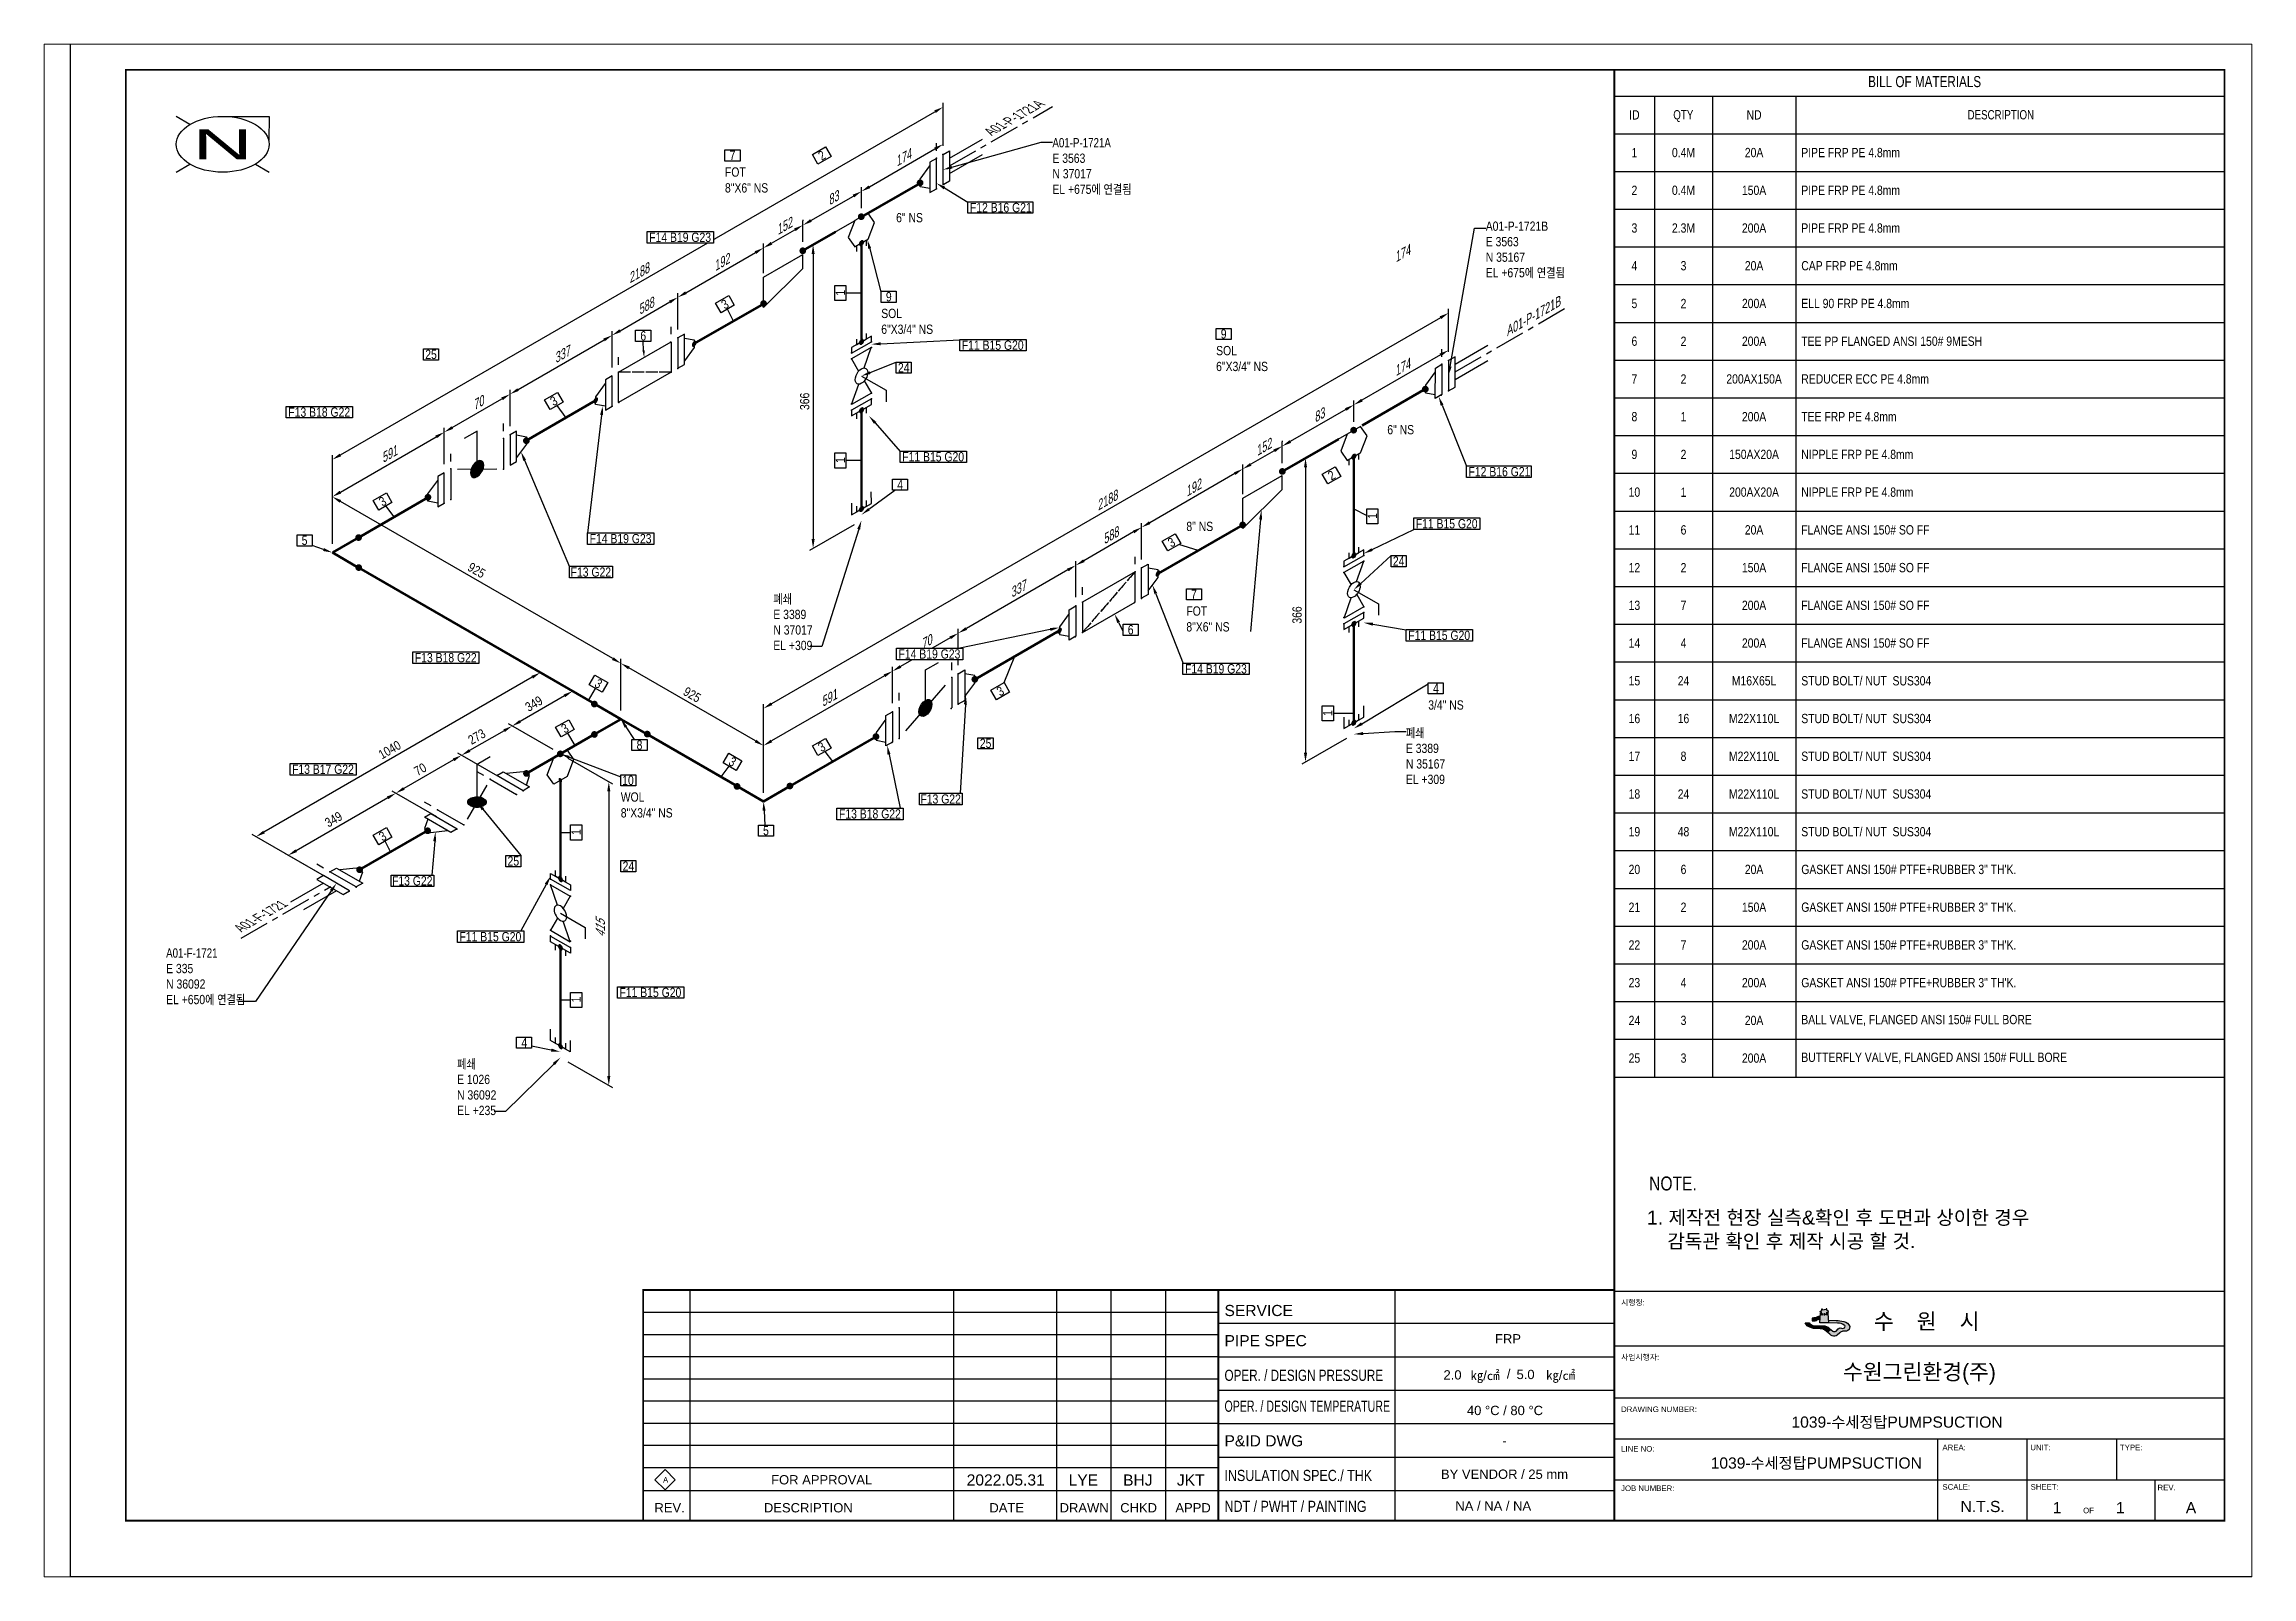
# Paper-space layout '배치1' of a CAD drawing. Header units: millimetres. Extents: x 0 to 588, y -18 to 390.
# The model-space entities are those that its viewports show. They can reach past a viewport. Long polylines and large blocks are cut down to what shows.
import ezdxf
from ezdxf import colors
from ezdxf.entities.mleader import LeaderData, LeaderLine
from ezdxf.enums import TextEntityAlignment as Align
from ezdxf.math import Vec2, Vec3

# ---------------------------------------------------------------- set-up
doc = ezdxf.new("R2010")
doc.units = ezdxf.units.MM
doc.header["$LTSCALE"] = 0.25
for name, pattern in [('CENTER', [50.8, 31.75, -6.35, 6.35, -6.35]), ('DASHED2', [9.525, 6.35, -3.175]), ('HIDDEN2', [4.7625, 3.175, -1.5875])]:
    doc.linetypes.add(name, pattern=pattern)
for name, color, linetype in [('7', 5, 'Continuous'), ('TITLE', 7, 'Continuous'), ('기기', 6, 'Continuous'), ('기호', 4, 'Continuous'), ('기호 작은 보어', 4, 'Continuous'), ('밸브', 4, 'Continuous'), ('연속', 7, 'DASHED2'), ('열 추적 선', 7, 'CENTER'), ('용접', 1, 'Continuous'), ('주석', 7, 'Continuous'), ('지시선', 1, 'Continuous'), ('치수', 1, 'Continuous'), ('테이블', 7, 'Continuous')]:
    doc.layers.add(name, color=color, linetype=linetype)
doc.layers.add('파이프', color=3, linetype='Continuous', lineweight=70)
doc.layers.add('파이프 작은 보어', color=30, linetype='Continuous', lineweight=50)
doc.styles.add('AdskIsoAnnotation', font='arial.ttf', dxfattribs={"width": 0.8, "height": 1})
doc.styles.add('AdskIsoMetric', font='arial.ttf', dxfattribs={"width": 0.8, "height": 2.5})
doc.styles.add('AdskIsoMetric-30', font='arial.ttf', dxfattribs={"width": 0.8, "height": 2.5})
doc.styles.add('AdskIsoMetric30', font='arial.ttf', dxfattribs={"width": 0.8, "oblique": 30, "height": 2.5})
doc.styles.add('FF1', font='arial.ttf')
doc.styles.add('MtXpl_', font='')
doc.styles.add('RomanS', font='arial.ttf')
doc.styles.get("Standard").update_dxf_attribs({"font": 'arial.ttf'})
doc.styles.add('굴림', font='')
doc.styles.get('MtXpl_').set_extended_font_data('Gulim')
doc.styles.get('굴림').set_extended_font_data('Gulim')
doc.dimstyles.new('AdskIsoMetric', dxfattribs={"dimtxt": 2.5, "dimasz": 2.5, "dimexe": 1, "dimexo": 2, "dimgap": 0.8, "dimtad": 1, "dimdec": 0, "dimrnd": 1, "dimzin": 0, "dimdsep": 46, "dimtxsty": 'AdskIsoMetric', "dimcen": 0, "dimclrt": 7, "dimadec": 0, "dimazin": 0, "dimtfac": 1, "dimtdec": 0, "dimtmove": 1, "dimatfit": 3, "dimfxl": 0, "dimfrac": 2, "dimtolj": 1, "dimtzin": 0, "dimarcsym": 0})

psp = doc.layouts.new('배치1')

msp = doc.modelspace()

# ---------------------------------------------------------------- texts
at = {"color": 0, "linetype": 'ByBlock', "lineweight": 40, "width": 2}
msp.add_text('N', height=8, dxfattribs=at).set_placement((41, 385), align=Align.MIDDLE_CENTER)
at = {"color": 7, "linetype": 'ByBlock', "lineweight": -2, "style": 'RomanS'}
for s, height, p in [('SERVICE', 3, (310.25, 70.006)), ('시행청:', 1.5, (416.837, 72.886)), ('PIPE SPEC', 3, (310.25, 61.898)), ('사업시행자:', 1.5, (416.837, 58.196)), ('DRAWING NUMBER:', 1.5, (416.837, 44.196)), ('P&ID DWG ', 3, (310.25, 34.973)), ('LINE NO:', 1.5, (416.837, 33.579)), ('AREA:', 1.5, (503.19, 33.944)), ('UNIT:', 1.5, (526.812, 33.944)), ('TYPE:', 1.5, (550.891, 33.944)), ('JOB NUMBER:', 1.5, (416.837, 22.962)), ('SCALE:', 1.5, (503.19, 23.327)), ('SHEET:', 1.5, (526.89, 23.327)), ('REV.', 1.5, (560.998, 23.16)), ('OF', 1.5, (541, 17))]:
    msp.add_text(s, height=height, dxfattribs=at).set_placement(p)
at = {"style": '굴림'}
msp.add_text('수    원    시', height=4.25599, dxfattribs=at).set_placement((484.757, 66.468))
at = {"color": 7, "style": 'AdskIsoMetric'}
for s, p in [('FRP', (382.947, 62.646)), ('2.0', (369.103, 52.946)), ('㎏/㎠', (376.378, 52.807)), ('/', (386.126, 53.202)), ('5.0', (388.732, 53.064)), ('㎏/㎠', (396.696, 52.866)), ('40 %%DC / 80 %%DC', (375.399, 43.383)), ('NA / NA / NA', (372.284, 17.73))]:
    msp.add_text(s, height=2.5, dxfattribs=at).set_placement(p)
at = {"color": 7, "linetype": 'ByBlock', "lineweight": -2, "style": 'RomanS'}
for s, width, p in [('OPER. / DESIGN PRESSURE', 0.75, (310.25, 52.589)), ('OPER. / DESIGN TEMPERATURE', 0.68, (310.25, 44.281)), ('INSULATION SPEC./ THK', 0.8, (310.25, 25.664)), ('NDT / PWHT / PAINTING', 0.8, (310.25, 17.356))]:
    msp.add_text(s, height=3, dxfattribs=dict(at, width=width)).set_placement(p)
at = {"style": '굴림'}
msp.add_text('수원그린환경(주)', height=4.256, dxfattribs=at).set_placement((497, 55), align=Align.MIDDLE_CENTER)
at = {"color": 7, "style": 'AdskIsoMetric'}
for s, p in [('-', (385.5, 36.5)), ('FOR APPROVAL', (201.988, 26)), ('BY VENDOR / 25 mm', (385.5, 27.5))]:
    msp.add_text(s, height=2.5, dxfattribs=at).set_placement(p, align=Align.MIDDLE_CENTER)
at = {"color": 7, "linetype": 'ByBlock', "lineweight": -2, "style": 'RomanS'}
for s, p in [('REV.', (161.116, 17.225)), ('DESCRIPTION', (198.401, 17.225)), ('DATE', (251.719, 17.225)), ('DRAWN', (272.53, 17.225)), ('CHKD', (287.17, 17.225)), ('APPD', (301.809, 17.225))]:
    msp.add_text(s, height=2.5, dxfattribs=at).set_placement(p, align=Align.CENTER)
at = {"color": 7, "linetype": 'ByBlock', "lineweight": -2}
msp.add_text('N.T.S.', height=3, dxfattribs=at).set_placement((514, 17.32), align=Align.CENTER)
at = {"color": 7}
for tag, p in [('1039-수세정탑PUMPSUCTION', (491, 40)), ('1039-수세정탑PUMPSUCTION', (469.291, 29)), ('2022.05.31', (251.451, 24.452)), ('LYE', (272.32, 24.424)), ('BHJ', (286.959, 24.424)), ('JKT', (301.175, 24.424)), ('1', (534, 17)), ('1', (551, 17)), ('A', (570, 17))]:
    msp.add_attdef(tag, text='', height=3, dxfattribs=at).set_placement(p, align=Align.CENTER)
at = {"layer": 'TITLE', "color": 7, "linetype": 'Continuous', "style": 'FF1'}
msp.add_text('A', height=1.495, dxfattribs=at).set_placement((159.354, 25.222))
at = {"layer": '기기', "style": 'AdskIsoMetric-30', "oblique": 330, "width": 0.8}
for s, p in [('A01-P-1721A', (247.727, 387.24)), ('A01-F-1721', (46.06, 173.118))]:
    msp.add_text(s, height=2.5, rotation=30, dxfattribs=at).set_placement(p)
at = {"layer": '기기', "insert": (392.858, 338.6), "char_height": 2.5, "attachment_point": 5, "rotation": 30, "style": 'AdskIsoMetric30'}
msp.add_mtext('\\A1;A01-P-1721B', dxfattribs=at)
at = {"layer": '주석', "style": 'AdskIsoAnnotation', "width": 0.8}
msp.add_text('NOTE.', height=3.75, dxfattribs=at).set_placement((424.373, 103.772))
at = {"layer": '주석', "style": 'AdskIsoAnnotation'}
for s, p in [('1. 제작전 현장 실측&확인 후 도면과 상이한 경우 ', (423.78, 94.608)), ('   감독관 확인 후 제작 시공 할 것.', (424.903, 88.268))]:
    msp.add_text(s, height=3.75, dxfattribs=at).set_placement(p)
at = {"layer": '주석', "char_height": 2.5, "attachment_point": 7, "style": 'AdskIsoAnnotation'}
for s, insert in [('\\P{\\fGulim|b0|i0|c129|p50;A01-P-1721A\\P}E 3563\\PN 37017\\PEL +675{\\fGulim|b0|i0|c129|p50;에 연결됨}', (264, 371.406)), ('{\\Q0;8"X6" NS}', (176, 372)), ('{\\Q0;FOT}', (176, 376.252)), ('{\\Q0;6" NS}', (222, 364)), ('\\PA01-P-1721B\\PE 3563\\PN 35167\\PEL +675{\\fGulim|b0|i0|c129|p50;에 연결됨}', (380.461, 348.977)), ('{\\Q0;SOL}', (218, 338.254)), ('{\\Q0;SOL}', (308, 328.254)), ('{\\Q0;6"X3/4" NS}', (308, 324)), ('{\\Q0;6" NS}', (354, 307)), ('{\\fGulim|b0|i0|c129|p50;폐쇄\\P}E 3389\\PN 37017\\PEL +309', (189, 249)), ('{\\Q0;8"X6" NS}', (300, 254)), ('{\\Q0;FOT}', (300, 258.252)), ('{\\Q0;3/4" NS}', (365, 233)), ('{\\fGulim|b0|i0|c129|p50;폐쇄\\P}E 3389\\PN 35167\\PEL +309', (359, 213)), ('{\\Q0;WOL}', (148, 208.254)), ('{\\Q0;8"X3/4" NS}', (148, 204)), ('\\P{\\fGulim|b0|i0|c129|p50;A01-F-1721}\\PE 335\\PN 36092\\PEL +650{\\fGulim|b0|i0|c129|p50;에 연결됨}', (25.809, 153.58)), ('{\\fGulim|b0|i0|c129|p50;폐쇄\\P}E 1026\\PN 36092\\PEL +235', (104, 124))]:
    msp.add_mtext(s, dxfattribs=dict(at, insert=insert))
at = {"layer": '치수', "color": 7, "insert": (357.729, 355.469), "char_height": 2.5, "attachment_point": 5, "rotation": 30, "style": 'AdskIsoMetric30'}
msp.add_mtext('\\A1;174', dxfattribs=at)
at = {"layer": '테이블', "style": 'MtXpl_', "width": 0.8}
for s, height, p in [('BILL OF MATERIALS', 3, (483.23, 400.364)), ('QTY', 2.5, (430.863, 391.689)), ('DESCRIPTION', 2.5, (509.945, 391.692))]:
    msp.add_text(s, height=height, dxfattribs=at).set_placement(p)
at = {"layer": '테이블', "char_height": 2.5, "style": 'AdskIsoMetric'}
for s, insert, width, attachment_point in [('ID', (420.41, 392.911), 7.82004, 5), ('ND', (452.574, 392.911), 19.37038, 5), ('1', (420.41, 382.768), 7.82004, 5), ('0.4M', (433.604, 382.768), 12.56849, 5), ('20A', (452.574, 382.768), 19.37038, 5), ('PIPE FRP PE 4.8mm ', (465.259, 382.768), 91.99994, 4), ('2', (420.41, 372.625), 7.82004, 5), ('0.4M', (433.604, 372.625), 12.56849, 5), ('150A', (452.574, 372.625), 19.37038, 5), ('PIPE FRP PE 4.8mm ', (465.259, 372.625), 91.99994, 4), ('3', (420.41, 362.482), 7.82004, 5), ('2.3M', (433.604, 362.482), 12.56849, 5), ('200A', (452.574, 362.482), 19.37038, 5), ('PIPE FRP PE 4.8mm ', (465.259, 362.482), 91.99994, 4), ('4', (420.41, 352.339), 7.82004, 5), ('3', (433.604, 352.339), 12.56849, 5), ('20A', (452.574, 352.339), 19.37038, 5), ('CAP FRP PE 4.8mm ', (465.259, 352.339), 91.99994, 4), ('5', (420.41, 342.196), 7.82004, 5), ('2', (433.604, 342.196), 12.56849, 5), ('200A', (452.574, 342.196), 19.37038, 5), ('ELL 90 FRP PE 4.8mm ', (465.259, 342.196), 91.99994, 4), ('6', (420.41, 332.054), 7.82004, 5), ('2', (433.604, 332.054), 12.56849, 5), ('200A', (452.574, 332.054), 19.37038, 5), ('TEE PP FLANGED ANSI 150# 9MESH', (465.259, 332.054), 91.99994, 4), ('7', (420.41, 321.911), 7.82004, 5), ('2', (433.604, 321.911), 12.56849, 5), ('200AX150A', (452.574, 321.911), 19.37038, 5), ('REDUCER ECC PE 4.8mm', (465.259, 321.911), 91.99994, 4), ('8', (420.41, 311.768), 7.82004, 5), ('1', (433.604, 311.768), 12.56849, 5), ('200A', (452.574, 311.768), 19.37038, 5), ('TEE FRP PE 4.8mm ', (465.259, 311.768), 91.99994, 4), ('9', (420.41, 301.625), 7.82004, 5), ('2', (433.604, 301.625), 12.56849, 5), ('150AX20A', (452.574, 301.625), 19.37038, 5), ('NIPPLE FRP PE 4.8mm  ', (465.259, 301.625), 91.99994, 4), ('10', (420.41, 291.482), 7.82004, 5), ('1', (433.604, 291.482), 12.56849, 5), ('200AX20A', (452.574, 291.482), 19.37038, 5), ('NIPPLE FRP PE 4.8mm ', (465.259, 291.482), 91.99994, 4), ('11', (420.41, 281.339), 7.82004, 5), ('6', (433.604, 281.339), 12.56849, 5), ('20A', (452.574, 281.339), 19.37038, 5), ('FLANGE ANSI 150# SO FF ', (465.259, 281.339), 91.99994, 4), ('12', (420.41, 271.196), 7.82004, 5), ('2', (433.604, 271.196), 12.56849, 5), ('150A', (452.574, 271.196), 19.37038, 5), ('FLANGE ANSI 150# SO FF ', (465.259, 271.196), 91.99994, 4), ('13', (420.41, 261.054), 7.82004, 5), ('7', (433.604, 261.054), 12.56849, 5), ('200A', (452.574, 261.054), 19.37038, 5), ('FLANGE ANSI 150# SO FF ', (465.259, 261.054), 91.99994, 4), ('14', (420.41, 250.911), 7.82004, 5), ('4', (433.604, 250.911), 12.56849, 5), ('200A', (452.574, 250.911), 19.37038, 5), ('FLANGE ANSI 150# SO FF ', (465.259, 250.911), 91.99994, 4), ('15', (420.41, 240.768), 7.82004, 5), ('24', (433.604, 240.768), 12.56849, 5), ('M16X65L', (452.574, 240.768), 19.37038, 5), ('STUD BOLT/ NUT  SUS304', (465.259, 240.768), 91.99994, 4), ('16', (420.41, 230.625), 7.82004, 5), ('16', (433.604, 230.625), 12.56849, 5), ('M22X110L', (452.574, 230.625), 19.37038, 5), ('STUD BOLT/ NUT  SUS304', (465.259, 230.625), 91.99994, 4), ('17', (420.41, 220.482), 7.82004, 5), ('8', (433.604, 220.482), 12.56849, 5), ('M22X110L', (452.574, 220.482), 19.37038, 5), ('STUD BOLT/ NUT  SUS304', (465.259, 220.482), 91.99994, 4), ('18', (420.41, 210.339), 7.82004, 5), ('24', (433.604, 210.339), 12.56849, 5), ('M22X110L', (452.574, 210.339), 19.37038, 5), ('STUD BOLT/ NUT  SUS304', (465.259, 210.339), 91.99994, 4), ('19', (420.41, 200.196), 7.82004, 5), ('48', (433.604, 200.196), 12.56849, 5), ('M22X110L', (452.574, 200.196), 19.37038, 5), ('STUD BOLT/ NUT  SUS304', (465.259, 200.196), 91.99994, 4), ('20', (420.41, 190.054), 7.82004, 5), ('6', (433.604, 190.054), 12.56849, 5), ('20A', (452.574, 190.054), 19.37038, 5), ('GASKET ANSI 150# PTFE+RUBBER 3" TH\'K.', (465.259, 190.054), 91.99994, 4), ('21', (420.41, 179.911), 7.82004, 5), ('2', (433.604, 179.911), 12.56849, 5), ('150A', (452.574, 179.911), 19.37038, 5), ('GASKET ANSI 150# PTFE+RUBBER 3" TH\'K.', (465.259, 179.911), 91.99994, 4), ('22', (420.41, 169.768), 7.82004, 5), ('7', (433.604, 169.768), 12.56849, 5), ('200A', (452.574, 169.768), 19.37038, 5), ('GASKET ANSI 150# PTFE+RUBBER 3" TH\'K.', (465.259, 169.768), 91.99994, 4), ('23', (420.41, 159.625), 7.82004, 5), ('4', (433.604, 159.625), 12.56849, 5), ('200A', (452.574, 159.625), 19.37038, 5), ('GASKET ANSI 150# PTFE+RUBBER 3" TH\'K.', (465.259, 159.625), 91.99994, 4), ('24', (420.41, 149.482), 7.82004, 5), ('3', (433.604, 149.482), 12.56849, 5), ('20A', (452.574, 149.482), 19.37038, 5), ('BALL VALVE, FLANGED ANSI 150# FULL BORE', (465.259, 149.482), 91.99994, 4), ('25', (420.41, 139.339), 7.82004, 5), ('3', (433.604, 139.339), 12.56849, 5), ('200A', (452.574, 139.339), 19.37038, 5), ('BUTTERFLY VALVE, FLANGED ANSI 150# FULL BORE', (465.259, 139.339), 91.99994, 4)]:
    msp.add_mtext(s, dxfattribs=dict(at, insert=insert, width=width, attachment_point=attachment_point))

# ---------------------------------------------------------------- blocks, each defined once
blk = doc.blocks.new('끝 장비-1-IsoRight')
at = {"color": 0, "linetype": 'ByBlock', "lineweight": -2, "extrusion": (0.707107, 0.408248, -0.57735)}
for p, q in [((-0.088, 0.153), (-0.53, 0.408)), ((-0.088, -0.051), (-0.53, 0.204)), ((0, 0.204), (-0.088, 0.255)), ((-0.088, 0.255), (-0.088, -0.153)), ((0, -0.204), (0, 0.204)), ((-0.088, -0.153), (0, -0.204))]:
    blk.add_line(p, q, dxfattribs=at)
blk = doc.blocks.new('끝 장비-1-IsoLeft')
at = {"color": 0, "linetype": 'ByBlock', "lineweight": -2, "extrusion": (0, 0.816497, 0.57735)}
for p, q in [((0, 0.102), (-0.442, 0.357)), ((-0.177, 0), (-0.619, 0.255)), ((-0.265, -0.051), (0.088, 0.153)), ((0.177, 0.102), (-0.177, -0.102)), ((0.088, 0.153), (0.177, 0.102)), ((-0.177, -0.102), (-0.265, -0.051))]:
    blk.add_line(p, q, dxfattribs=at)
blk = doc.blocks.new('끝 장비-2-IsoLeft')
at = {"color": 0, "linetype": 'ByBlock', "lineweight": -2, "extrusion": (0, -0.816497, -0.57735)}
for p, q in [((0, 0.102), (-0.442, 0.357)), ((-0.177, 0), (-0.619, 0.255)), ((0.088, 0.153), (-0.265, -0.051)), ((-0.177, -0.102), (0.177, 0.102)), ((0.177, 0.102), (0.088, 0.153)), ((-0.265, -0.051), (-0.177, -0.102))]:
    blk.add_line(p, q, dxfattribs=at)
blk = doc.blocks.new('나사 캡-1-IsoRight')
at = {"color": 0, "linetype": 'ByBlock', "lineweight": -2, "extrusion": (0.707107, 0.408248, -0.57735)}
for p, q in [((0.265, 0.051), (0.088, 0.153)), ((0.088, 0.153), (0.088, -0.255)), ((0.088, -0.255), (0.265, -0.357))]:
    blk.add_line(p, q, dxfattribs=at)
blk = doc.blocks.new('나사 캡-1-IsoLeft')
at = {"color": 0, "linetype": 'ByBlock', "lineweight": -2, "extrusion": (0, 0.816497, 0.57735)}
for p, q in [((-0.088, -0.153), (0.265, 0.051)), ((0.265, 0.051), (0.442, -0.051)), ((0.088, -0.255), (-0.088, -0.153))]:
    blk.add_line(p, q, dxfattribs=at)
blk = doc.blocks.new('개스킷-1-IsoRight')
at = {"color": 0, "linetype": 'ByBlock', "lineweight": -2, "extrusion": (1, 0, 0)}
for p in [(-0.044, 0.23), (0.044, 0.179), (-0.053, -0.174), (0.044, -0.23)]:
    blk.add_point(p, dxfattribs=at)
blk = doc.blocks.new('플랜지WN-1-IsoRight')
at = {"color": 0, "linetype": 'ByBlock', "lineweight": -2, "extrusion": (0.707107, 0.408248, -0.57735)}
for p, q in [((0.022, 0.14), (-0.11, 0.115)), ((-0.11, 0.115), (-0.11, 0.013)), ((-0.11, 0.013), (0.022, -0.166)), ((0.022, 0.191), (0.11, 0.14)), ((0.022, -0.217), (0.022, 0.191)), ((0.11, 0.14), (0.11, -0.268)), ((0.11, -0.268), (0.022, -0.217))]:
    blk.add_line(p, q, dxfattribs=at)
blk = doc.blocks.new('버터플라이 밸브-1-IsoRight')
blk.add_hatch(color=256).paths.add_polyline_path([(-0.088, 0.051), (-0.088, 0.052), (-0.088, 0.052), (-0.088, 0.053), (-0.088, 0.053), (-0.088, 0.054), (-0.088, 0.055), (-0.088, 0.055), (-0.088, 0.056), (-0.088, 0.056), (-0.088, 0.057), (-0.087, 0.058), (-0.087, 0.058), (-0.087, 0.059), (-0.087, 0.059), (-0.087, 0.06), (-0.087, 0.061), (-0.087, 0.061), (-0.087, 0.062), (-0.087, 0.062), (-0.087, 0.063), (-0.087, 0.063), (-0.086, 0.064), (-0.086, 0.065), (-0.086, 0.065), (-0.086, 0.066), (-0.086, 0.066), (-0.086, 0.067), (-0.086, 0.068), (-0.086, 0.068), (-0.086, 0.069), (-0.086, 0.069), (-0.086, 0.07), (-0.085, 0.071), (-0.085, 0.071), (-0.085, 0.072), (-0.085, 0.072), (-0.085, 0.073), (-0.085, 0.074), (-0.085, 0.074), (-0.085, 0.075), (-0.085, 0.075), (-0.085, 0.076), (-0.085, 0.077), (-0.085, 0.077), (-0.084, 0.078), (-0.084, 0.078), (-0.084, 0.079), (-0.084, 0.079), (-0.084, 0.08), (-0.084, 0.08), (-0.084, 0.081), (-0.084, 0.081), (-0.083, 0.081), (-0.083, 0.082), (-0.083, 0.082), (-0.083, 0.083), (-0.082, 0.083), (-0.082, 0.084), (-0.082, 0.084), (-0.082, 0.084), (-0.081, 0.085), (-0.081, 0.085), (-0.081, 0.086), (-0.08, 0.086), (-0.08, 0.087), (-0.08, 0.087), (-0.08, 0.087), (-0.079, 0.088), (-0.079, 0.088), (-0.079, 0.089), (-0.079, 0.089), (-0.078, 0.09), (-0.078, 0.09), (-0.078, 0.09), (-0.078, 0.091), (-0.077, 0.091), (-0.077, 0.092), (-0.077, 0.092), (-0.077, 0.093), (-0.076, 0.093), (-0.076, 0.093), (-0.076, 0.094), (-0.076, 0.094), (-0.075, 0.095), (-0.075, 0.095), (-0.075, 0.096), (-0.075, 0.096), (-0.074, 0.097), (-0.074, 0.097), (-0.074, 0.097), (-0.074, 0.098), (-0.073, 0.098), (-0.073, 0.099), (-0.073, 0.099), (-0.073, 0.1), (-0.072, 0.1), (-0.072, 0.1), (-0.072, 0.101), (-0.072, 0.101), (-0.072, 0.101), (-0.071, 0.102), (-0.071, 0.102), (-0.07, 0.102), (-0.07, 0.102), (-0.07, 0.102), (-0.069, 0.103), (-0.069, 0.103), (-0.068, 0.103), (-0.068, 0.103), (-0.068, 0.104), (-0.067, 0.104), (-0.067, 0.104), (-0.066, 0.104), (-0.066, 0.105), (-0.066, 0.105), (-0.065, 0.105), (-0.065, 0.105), (-0.064, 0.105), (-0.064, 0.106), (-0.064, 0.106), (-0.063, 0.106), (-0.063, 0.106), (-0.062, 0.107), (-0.062, 0.107), (-0.062, 0.107), (-0.061, 0.107), (-0.061, 0.107), (-0.06, 0.108), (-0.06, 0.108), (-0.06, 0.108), (-0.059, 0.108), (-0.059, 0.109), (-0.058, 0.109), (-0.058, 0.109), (-0.058, 0.109), (-0.057, 0.11), (-0.057, 0.11), (-0.056, 0.11), (-0.056, 0.11), (-0.056, 0.11), (-0.055, 0.111), (-0.055, 0.111), (-0.054, 0.111), (-0.054, 0.111), (-0.054, 0.112), (-0.053, 0.112), (-0.053, 0.112), (-0.052, 0.112), (-0.052, 0.113), (-0.052, 0.113), (-0.051, 0.113), (-0.051, 0.113), (-0.05, 0.113), (-0.05, 0.113), (-0.049, 0.113), (-0.049, 0.113), (-0.048, 0.113), (-0.048, 0.113), (-0.047, 0.113), (-0.047, 0.113), (-0.046, 0.113), (-0.046, 0.113), (-0.045, 0.113), (-0.045, 0.113), (-0.044, 0.113), (-0.044, 0.113), (-0.043, 0.113), (-0.043, 0.113), (-0.042, 0.113), (-0.042, 0.113), (-0.041, 0.113), (-0.041, 0.113), (-0.04, 0.113), (-0.04, 0.113), (-0.039, 0.113), (-0.039, 0.113), (-0.038, 0.113), (-0.038, 0.113), (-0.037, 0.113), (-0.037, 0.113), (-0.036, 0.113), (-0.036, 0.113), (-0.035, 0.113), (-0.035, 0.113), (-0.034, 0.113), (-0.034, 0.113), (-0.033, 0.113), (-0.033, 0.113), (-0.032, 0.113), (-0.032, 0.113), (-0.031, 0.113), (-0.031, 0.113), (-0.03, 0.113), (-0.03, 0.113), (-0.029, 0.113), (-0.029, 0.113), (-0.028, 0.113), (-0.028, 0.113), (-0.027, 0.113), (-0.027, 0.113), (-0.027, 0.113), (-0.026, 0.112), (-0.026, 0.112), (-0.025, 0.112), (-0.025, 0.112), (-0.024, 0.112), (-0.023, 0.111), (-0.023, 0.111), (-0.022, 0.111), (-0.022, 0.111), (-0.021, 0.11), (-0.021, 0.11), (-0.02, 0.11), (-0.02, 0.11), (-0.019, 0.11), (-0.018, 0.109), (-0.018, 0.109), (-0.017, 0.109), (-0.017, 0.109), (-0.016, 0.108), (-0.016, 0.108), (-0.015, 0.108), (-0.014, 0.108), (-0.014, 0.108), (-0.013, 0.107), (-0.013, 0.107), (-0.012, 0.107), (-0.012, 0.107), (-0.011, 0.106), (-0.011, 0.106), (-0.01, 0.106), (-0.009, 0.106), (-0.009, 0.106), (-0.008, 0.105), (-0.008, 0.105), (-0.007, 0.105), (-0.007, 0.105), (-0.006, 0.104), (-0.006, 0.104), (-0.005, 0.104), (-0.004, 0.104), (-0.004, 0.104), (-0.003, 0.103), (-0.003, 0.103), (-0.002, 0.103), (-0.002, 0.103), (-0.001, 0.103), (-0.001, 0.102), (0, 0.102), (0, 0.102), (0.001, 0.102), (0.001, 0.101), (0.002, 0.101), (0.002, 0.1), (0.003, 0.1), (0.003, 0.1), (0.004, 0.099), (0.004, 0.099), (0.005, 0.098), (0.006, 0.098), (0.006, 0.097), (0.007, 0.097), (0.007, 0.097), (0.008, 0.096), (0.008, 0.096), (0.009, 0.095), (0.009, 0.095), (0.01, 0.094), (0.011, 0.094), (0.011, 0.094), (0.012, 0.093), (0.012, 0.093), (0.013, 0.092), (0.013, 0.092), (0.014, 0.091), (0.014, 0.091), (0.015, 0.091), (0.016, 0.09), (0.016, 0.09), (0.017, 0.089), (0.017, 0.089), (0.018, 0.089), (0.018, 0.088), (0.019, 0.088), (0.02, 0.087), (0.02, 0.087), (0.021, 0.086), (0.021, 0.086), (0.022, 0.086), (0.022, 0.085), (0.023, 0.085), (0.023, 0.084), (0.024, 0.084), (0.025, 0.083), (0.025, 0.083), (0.026, 0.083), (0.026, 0.082), (0.027, 0.082), (0.027, 0.081), (0.027, 0.081), (0.028, 0.081), (0.028, 0.08), (0.029, 0.08), (0.029, 0.079), (0.03, 0.078), (0.03, 0.078), (0.031, 0.077), (0.031, 0.077), (0.032, 0.076), (0.032, 0.075), (0.033, 0.075), (0.033, 0.074), (0.034, 0.074), (0.034, 0.073), (0.035, 0.073), (0.035, 0.072), (0.036, 0.071), (0.036, 0.071), (0.037, 0.07), (0.037, 0.07), (0.038, 0.069), (0.038, 0.068), (0.039, 0.068), (0.039, 0.067), (0.04, 0.067), (0.04, 0.066), (0.041, 0.065), (0.041, 0.065), (0.042, 0.064), (0.042, 0.064), (0.043, 0.063), (0.043, 0.063), (0.044, 0.062), (0.044, 0.061), (0.045, 0.061), (0.045, 0.06), (0.046, 0.06), (0.046, 0.059), (0.047, 0.058), (0.047, 0.058), (0.048, 0.057), (0.048, 0.057), (0.049, 0.056), (0.049, 0.056), (0.05, 0.055), (0.05, 0.054), (0.051, 0.054), (0.051, 0.053), (0.052, 0.053), (0.052, 0.053), (0.052, 0.052), (0.053, 0.051), (0.053, 0.051), (0.054, 0.05), (0.054, 0.049), (0.054, 0.048), (0.055, 0.048), (0.055, 0.047), (0.056, 0.046), (0.056, 0.046), (0.056, 0.045), (0.057, 0.044), (0.057, 0.044), (0.058, 0.043), (0.058, 0.042), (0.058, 0.042), (0.059, 0.041), (0.059, 0.04), (0.06, 0.039), (0.06, 0.039), (0.06, 0.038), (0.061, 0.037), (0.061, 0.037), (0.062, 0.036), (0.062, 0.035), (0.062, 0.035), (0.063, 0.034), (0.063, 0.033), (0.064, 0.033), (0.064, 0.032), (0.064, 0.031), (0.065, 0.03), (0.065, 0.03), (0.066, 0.029), (0.066, 0.028), (0.066, 0.028), (0.067, 0.027), (0.067, 0.026), (0.068, 0.026), (0.068, 0.025), (0.068, 0.024), (0.069, 0.024), (0.069, 0.023), (0.07, 0.022), (0.07, 0.021), (0.07, 0.021), (0.071, 0.02), (0.071, 0.019), (0.072, 0.019), (0.072, 0.019), (0.072, 0.018), (0.072, 0.017), (0.072, 0.017), (0.073, 0.016), (0.073, 0.015), (0.073, 0.014), (0.073, 0.014), (0.074, 0.013), (0.074, 0.012), (0.074, 0.011), (0.074, 0.011), (0.075, 0.01), (0.075, 0.009), (0.075, 0.009), (0.075, 0.008), (0.076, 0.007), (0.076, 0.006), (0.076, 0.006), (0.076, 0.005), (0.077, 0.004), (0.077, 0.003), (0.077, 0.003), (0.077, 0.002), (0.078, 0.001), (0.078, 0), (0.078, 0), (0.078, -0.001), (0.079, -0.002), (0.079, -0.002), (0.079, -0.003), (0.079, -0.004), (0.08, -0.005), (0.08, -0.005), (0.08, -0.006), (0.08, -0.007), (0.081, -0.008), (0.081, -0.008), (0.081, -0.009), (0.082, -0.01), (0.082, -0.01), (0.082, -0.011), (0.082, -0.012), (0.083, -0.013), (0.083, -0.013), (0.083, -0.014), (0.083, -0.015), (0.084, -0.016), (0.084, -0.016), (0.084, -0.017), (0.084, -0.017), (0.084, -0.018), (0.084, -0.018), (0.084, -0.019), (0.084, -0.02), (0.085, -0.02), (0.085, -0.021), (0.085, -0.022), (0.085, -0.023), (0.085, -0.023), (0.085, -0.024), (0.085, -0.025), (0.085, -0.025), (0.085, -0.026), (0.085, -0.027), (0.085, -0.027), (0.085, -0.028), (0.086, -0.029), (0.086, -0.029), (0.086, -0.03), (0.086, -0.031), (0.086, -0.032), (0.086, -0.032), (0.086, -0.033), (0.086, -0.034), (0.086, -0.034), (0.086, -0.035), (0.086, -0.036), (0.087, -0.036), (0.087, -0.037), (0.087, -0.038), (0.087, -0.039), (0.087, -0.039), (0.087, -0.04), (0.087, -0.041), (0.087, -0.041), (0.087, -0.042), (0.087, -0.043), (0.087, -0.043), (0.088, -0.044), (0.088, -0.045), (0.088, -0.045), (0.088, -0.046), (0.088, -0.047), (0.088, -0.048), (0.088, -0.048), (0.088, -0.049), (0.088, -0.05), (0.088, -0.05), (0.088, -0.051), (0.088, -0.051), (0.088, -0.052), (0.088, -0.052), (0.088, -0.053), (0.088, -0.053), (0.088, -0.054), (0.088, -0.055), (0.088, -0.055), (0.088, -0.056), (0.088, -0.056), (0.088, -0.057), (0.087, -0.058), (0.087, -0.058), (0.087, -0.059), (0.087, -0.059), (0.087, -0.06), (0.087, -0.061), (0.087, -0.061), (0.087, -0.062), (0.087, -0.062), (0.087, -0.063), (0.087, -0.063), (0.086, -0.064), (0.086, -0.065), (0.086, -0.065), (0.086, -0.066), (0.086, -0.066), (0.086, -0.067), (0.086, -0.068), (0.086, -0.068), (0.086, -0.069), (0.086, -0.069), (0.086, -0.07), (0.085, -0.071), (0.085, -0.071), (0.085, -0.072), (0.085, -0.072), (0.085, -0.073), (0.085, -0.074), (0.085, -0.074), (0.085, -0.075), (0.085, -0.075), (0.085, -0.076), (0.085, -0.077), (0.085, -0.077), (0.084, -0.078), (0.084, -0.078), (0.084, -0.079), (0.084, -0.079), (0.084, -0.08), (0.084, -0.08), (0.084, -0.081), (0.084, -0.081), (0.083, -0.081), (0.083, -0.082), (0.083, -0.082), (0.083, -0.083), (0.082, -0.083), (0.082, -0.084), (0.082, -0.084), (0.082, -0.084), (0.081, -0.085), (0.081, -0.085), (0.081, -0.086), (0.08, -0.086), (0.08, -0.087), (0.08, -0.087), (0.08, -0.087), (0.079, -0.088), (0.079, -0.088), (0.079, -0.089), (0.079, -0.089), (0.078, -0.09), (0.078, -0.09), (0.078, -0.09), (0.078, -0.091), (0.077, -0.091), (0.077, -0.092), (0.077, -0.092), (0.077, -0.093), (0.076, -0.093), (0.076, -0.093), (0.076, -0.094), (0.076, -0.094), (0.075, -0.095), (0.075, -0.095), (0.075, -0.096), (0.075, -0.096), (0.074, -0.097), (0.074, -0.097), (0.074, -0.097), (0.074, -0.098), (0.073, -0.098), (0.073, -0.099), (0.073, -0.099), (0.073, -0.1), (0.072, -0.1), (0.072, -0.1), (0.072, -0.101), (0.072, -0.101), (0.072, -0.101), (0.071, -0.102), (0.071, -0.102), (0.07, -0.102), (0.07, -0.102), (0.07, -0.102), (0.069, -0.103), (0.069, -0.103), (0.068, -0.103), (0.068, -0.103), (0.068, -0.104), (0.067, -0.104), (0.067, -0.104), (0.066, -0.104), (0.066, -0.105), (0.066, -0.105), (0.065, -0.105), (0.065, -0.105), (0.064, -0.105), (0.064, -0.106), (0.064, -0.106), (0.063, -0.106), (0.063, -0.106), (0.062, -0.107), (0.062, -0.107), (0.062, -0.107), (0.061, -0.107), (0.061, -0.107), (0.06, -0.108), (0.06, -0.108), (0.06, -0.108), (0.059, -0.108), (0.059, -0.109), (0.058, -0.109), (0.058, -0.109), (0.058, -0.109), (0.057, -0.11), (0.057, -0.11), (0.056, -0.11), (0.056, -0.11), (0.056, -0.11), (0.055, -0.111), (0.055, -0.111), (0.054, -0.111), (0.054, -0.111), (0.054, -0.112), (0.053, -0.112), (0.053, -0.112), (0.052, -0.112), (0.052, -0.113), (0.052, -0.113), (0.051, -0.113), (0.051, -0.113), (0.05, -0.113), (0.05, -0.113), (0.049, -0.113), (0.049, -0.113), (0.048, -0.113), (0.048, -0.113), (0.047, -0.113), (0.047, -0.113), (0.046, -0.113), (0.046, -0.113), (0.045, -0.113), (0.045, -0.113), (0.044, -0.113), (0.044, -0.113), (0.043, -0.113), (0.043, -0.113), (0.042, -0.113), (0.042, -0.113), (0.041, -0.113), (0.041, -0.113), (0.04, -0.113), (0.04, -0.113), (0.039, -0.113), (0.039, -0.113), (0.038, -0.113), (0.038, -0.113), (0.037, -0.113), (0.037, -0.113), (0.036, -0.113), (0.036, -0.113), (0.035, -0.113), (0.035, -0.113), (0.034, -0.113), (0.034, -0.113), (0.033, -0.113), (0.033, -0.113), (0.032, -0.113), (0.032, -0.113), (0.031, -0.113), (0.031, -0.113), (0.03, -0.113), (0.03, -0.113), (0.029, -0.113), (0.029, -0.113), (0.028, -0.113), (0.028, -0.113), (0.027, -0.113), (0.027, -0.113), (0.027, -0.113), (0.026, -0.112), (0.026, -0.112), (0.025, -0.112), (0.025, -0.112), (0.024, -0.112), (0.023, -0.111), (0.023, -0.111), (0.022, -0.111), (0.022, -0.111), (0.021, -0.11), (0.021, -0.11), (0.02, -0.11), (0.02, -0.11), (0.019, -0.11), (0.018, -0.109), (0.018, -0.109), (0.017, -0.109), (0.017, -0.109), (0.016, -0.108), (0.016, -0.108), (0.015, -0.108), (0.014, -0.108), (0.014, -0.108), (0.013, -0.107), (0.013, -0.107), (0.012, -0.107), (0.012, -0.107), (0.011, -0.106), (0.011, -0.106), (0.01, -0.106), (0.009, -0.106), (0.009, -0.106), (0.008, -0.105), (0.008, -0.105), (0.007, -0.105), (0.007, -0.105), (0.006, -0.104), (0.006, -0.104), (0.005, -0.104), (0.004, -0.104), (0.004, -0.104), (0.003, -0.103), (0.003, -0.103), (0.002, -0.103), (0.002, -0.103), (0.001, -0.103), (0.001, -0.102), (0, -0.102), (0, -0.102), (-0.001, -0.102), (-0.001, -0.101), (-0.002, -0.101), (-0.002, -0.1), (-0.003, -0.1), (-0.003, -0.1), (-0.004, -0.099), (-0.004, -0.099), (-0.005, -0.098), (-0.006, -0.098), (-0.006, -0.097), (-0.007, -0.097), (-0.007, -0.097), (-0.008, -0.096), (-0.008, -0.096), (-0.009, -0.095), (-0.009, -0.095), (-0.01, -0.094), (-0.011, -0.094), (-0.011, -0.094), (-0.012, -0.093), (-0.012, -0.093), (-0.013, -0.092), (-0.013, -0.092), (-0.014, -0.091), (-0.014, -0.091), (-0.015, -0.091), (-0.016, -0.09), (-0.016, -0.09), (-0.017, -0.089), (-0.017, -0.089), (-0.018, -0.089), (-0.018, -0.088), (-0.019, -0.088), (-0.02, -0.087), (-0.02, -0.087), (-0.021, -0.086), (-0.021, -0.086), (-0.022, -0.086), (-0.022, -0.085), (-0.023, -0.085), (-0.023, -0.084), (-0.024, -0.084), (-0.025, -0.083), (-0.025, -0.083), (-0.026, -0.083), (-0.026, -0.082), (-0.027, -0.082), (-0.027, -0.081), (-0.027, -0.081), (-0.028, -0.081), (-0.028, -0.08), (-0.029, -0.08), (-0.029, -0.079), (-0.03, -0.078), (-0.03, -0.078), (-0.031, -0.077), (-0.031, -0.077), (-0.032, -0.076), (-0.032, -0.075), (-0.033, -0.075), (-0.033, -0.074), (-0.034, -0.074), (-0.034, -0.073), (-0.035, -0.073), (-0.035, -0.072), (-0.036, -0.071), (-0.036, -0.071), (-0.037, -0.07), (-0.037, -0.07), (-0.038, -0.069), (-0.038, -0.068), (-0.039, -0.068), (-0.039, -0.067), (-0.04, -0.067), (-0.04, -0.066), (-0.041, -0.065), (-0.041, -0.065), (-0.042, -0.064), (-0.042, -0.064), (-0.043, -0.063), (-0.043, -0.063), (-0.044, -0.062), (-0.044, -0.061), (-0.045, -0.061), (-0.045, -0.06), (-0.046, -0.06), (-0.046, -0.059), (-0.047, -0.058), (-0.047, -0.058), (-0.048, -0.057), (-0.048, -0.057), (-0.049, -0.056), (-0.049, -0.056), (-0.05, -0.055), (-0.05, -0.054), (-0.051, -0.054), (-0.051, -0.053), (-0.052, -0.053), (-0.052, -0.053), (-0.052, -0.052), (-0.053, -0.051), (-0.053, -0.051), (-0.054, -0.05), (-0.054, -0.049), (-0.054, -0.048), (-0.055, -0.048), (-0.055, -0.047), (-0.056, -0.046), (-0.056, -0.046), (-0.056, -0.045), (-0.057, -0.044), (-0.057, -0.044), (-0.058, -0.043), (-0.058, -0.042), (-0.058, -0.042), (-0.059, -0.041), (-0.059, -0.04), (-0.06, -0.039), (-0.06, -0.039), (-0.06, -0.038), (-0.061, -0.037), (-0.061, -0.037), (-0.062, -0.036), (-0.062, -0.035), (-0.062, -0.035), (-0.063, -0.034), (-0.063, -0.033), (-0.064, -0.033), (-0.064, -0.032), (-0.064, -0.031), (-0.065, -0.03), (-0.065, -0.03), (-0.066, -0.029), (-0.066, -0.028), (-0.066, -0.028), (-0.067, -0.027), (-0.067, -0.026), (-0.068, -0.026), (-0.068, -0.025), (-0.068, -0.024), (-0.069, -0.024), (-0.069, -0.023), (-0.07, -0.022), (-0.07, -0.021), (-0.07, -0.021), (-0.071, -0.02), (-0.071, -0.019), (-0.072, -0.019), (-0.072, -0.019), (-0.072, -0.018), (-0.072, -0.017), (-0.072, -0.017), (-0.073, -0.016), (-0.073, -0.015), (-0.073, -0.014), (-0.073, -0.014), (-0.074, -0.013), (-0.074, -0.012), (-0.074, -0.011), (-0.074, -0.011), (-0.075, -0.01), (-0.075, -0.009), (-0.075, -0.009), (-0.075, -0.008), (-0.076, -0.007), (-0.076, -0.006), (-0.076, -0.006), (-0.076, -0.005), (-0.077, -0.004), (-0.077, -0.003), (-0.077, -0.003), (-0.077, -0.002), (-0.078, -0.001), (-0.078, 0), (-0.078, 0), (-0.078, 0.001), (-0.079, 0.002), (-0.079, 0.002), (-0.079, 0.003), (-0.079, 0.004), (-0.08, 0.005), (-0.08, 0.005), (-0.08, 0.006), (-0.08, 0.007), (-0.081, 0.008), (-0.081, 0.008), (-0.081, 0.009), (-0.082, 0.01), (-0.082, 0.01), (-0.082, 0.011), (-0.082, 0.012), (-0.083, 0.013), (-0.083, 0.013), (-0.083, 0.014), (-0.083, 0.015), (-0.084, 0.016), (-0.084, 0.016), (-0.084, 0.017), (-0.084, 0.017), (-0.084, 0.018), (-0.084, 0.018), (-0.084, 0.019), (-0.084, 0.02), (-0.085, 0.02), (-0.085, 0.021), (-0.085, 0.022), (-0.085, 0.023), (-0.085, 0.023), (-0.085, 0.024), (-0.085, 0.025), (-0.085, 0.025), (-0.085, 0.026), (-0.085, 0.027), (-0.085, 0.027), (-0.085, 0.028), (-0.086, 0.029), (-0.086, 0.029), (-0.086, 0.03), (-0.086, 0.031), (-0.086, 0.032), (-0.086, 0.032), (-0.086, 0.033), (-0.086, 0.034), (-0.086, 0.034), (-0.086, 0.035), (-0.086, 0.036), (-0.087, 0.036), (-0.087, 0.037), (-0.087, 0.038), (-0.087, 0.039), (-0.087, 0.039), (-0.087, 0.04), (-0.087, 0.041), (-0.087, 0.041), (-0.087, 0.042), (-0.087, 0.043), (-0.087, 0.043), (-0.088, 0.044), (-0.088, 0.045), (-0.088, 0.045), (-0.088, 0.046), (-0.088, 0.047), (-0.088, 0.048), (-0.088, 0.048), (-0.088, 0.049), (-0.088, 0.05), (-0.088, 0.05)], flags=0)
at = {"color": 0, "linetype": 'ByBlock', "lineweight": -2, "extrusion": (0.707107, 0.408248, -0.57735)}
for p, q in [((-0.354, 0.408), (-0.354, 0)), ((0.265, 0), (-0.265, 0)), ((-0.088, 0.051), (-0.084, 0.08)), ((-0.084, 0.017), (-0.088, 0.051)), ((-0.084, 0.08), (-0.072, 0.101)), ((-0.072, -0.019), (-0.084, 0.017)), ((-0.072, 0.101), (-0.052, 0.113)), ((-0.052, 0.113), (-0.027, 0.113)), ((-0.027, 0.113), (0, 0.102)), ((0, 0.102), (0.027, 0.081)), ((0.027, 0.081), (0.052, 0.053)), ((0.052, 0.053), (0.072, 0.019)), ((0.072, 0.019), (0.084, -0.017)), ((0.354, 0), (0.354, -0.408)), ((-0.052, -0.053), (-0.072, -0.019)), ((-0.027, -0.081), (-0.052, -0.053)), ((0, -0.102), (-0.027, -0.081)), ((0.027, -0.113), (0, -0.102)), ((0.052, -0.113), (0.027, -0.113)), ((0.072, -0.101), (0.052, -0.113)), ((0.084, -0.08), (0.072, -0.101)), ((0.084, -0.017), (0.088, -0.051)), ((0.088, -0.051), (0.084, -0.08))]:
    blk.add_line(p, q, dxfattribs=at)
blk = doc.blocks.new('Operator_Lever-2-IsoLeft')
at = {"color": 0, "linetype": 'ByBlock', "lineweight": -2, "extrusion": (0, -0.816497, -0.57735)}
for p, q in [((0, 0), (0.442, 0.255)), ((0.442, 0.255), (0.619, 0.153))]:
    blk.add_line(p, q, dxfattribs=at)
blk = doc.blocks.new('플랜지-1-IsoLeft')
at = {"color": 0, "linetype": 'ByBlock', "lineweight": -2}
blk.add_wipeout([(-0.133, -0.128), (-0.221, -0.077), (0.133, 0.128), (0.221, 0.077)], dxfattribs=at)
at = {"color": 0, "linetype": 'ByBlock', "lineweight": -2, "extrusion": (0, 0.816497, 0.57735)}
for p, q in [((-0.221, -0.077), (0.133, 0.128)), ((0.221, 0.077), (-0.133, -0.128)), ((0.133, 0.128), (0.221, 0.077)), ((-0.133, -0.128), (-0.221, -0.077))]:
    blk.add_line(p, q, dxfattribs=at)
at = {"color": 0, "linetype": 'ByBlock', "lineweight": -2}
blk.add_wipeout([(-0.133, -0.128), (-0.221, -0.077), (0.133, 0.128), (0.221, 0.077)], dxfattribs=at)
at = {"color": 0, "linetype": 'ByBlock', "lineweight": -2, "extrusion": (0, 0.816497, 0.57735)}
for p, q in [((-0.221, -0.077), (0.133, 0.128)), ((0.221, 0.077), (-0.133, -0.128)), ((0.133, 0.128), (0.221, 0.077)), ((-0.133, -0.128), (-0.221, -0.077))]:
    blk.add_line(p, q, dxfattribs=at)
blk = doc.blocks.new('개스킷-1-IsoLeft')
at = {"color": 0, "linetype": 'ByBlock', "lineweight": -2}
for p in [(0.124, 0.133), (0.221, 0.077), (-0.221, -0.077), (-0.133, -0.128)]:
    blk.add_point(p, dxfattribs=at)
blk = doc.blocks.new('볼 밸브-1-IsoLeft')
at = {"color": 0, "linetype": 'ByBlock', "lineweight": -2, "extrusion": (0, 0.816497, 0.57735)}
for p, q in [((-0.53, 0.102), (-0.177, 0.306)), ((-0.151, 0.029), (-0.53, 0.102)), ((-0.177, 0.306), (-0.05, 0.087)), ((0.05, -0.087), (0.177, -0.306)), ((0.113, -0.065), (0.113, -0.065)), ((0.53, -0.102), (0.151, -0.029)), ((0.177, -0.306), (0.53, -0.102))]:
    blk.add_line(p, q, dxfattribs=at)
at = {"linetype": 'ByBlock'}
for start_param, end_param in [(-0.785398, 2.356194), (2.356194, 5.497787)]:
    blk.add_ellipse((0, 0), major_axis=(-0.159, 0), ratio=0.57735, start_param=start_param, end_param=end_param, dxfattribs=at)
blk = doc.blocks.new('플랜지WN-2-IsoLeft')
at = {"color": 0, "linetype": 'ByBlock', "lineweight": -2, "extrusion": (0, -0.816497, -0.57735)}
for p, q in [((-0.155, -0.115), (0.199, 0.089)), ((-0.066, 0.089), (-0.155, 0.038)), ((-0.155, 0.038), (-0.11, -0.089)), ((0.155, 0.064), (-0.066, 0.089)), ((0.287, 0.038), (-0.066, -0.166)), ((0.199, 0.089), (0.287, 0.038)), ((-0.066, -0.166), (-0.155, -0.115))]:
    blk.add_line(p, q, dxfattribs=at)
blk = doc.blocks.new('플랜지WN-1-IsoLeft')
at = {"color": 0, "linetype": 'ByBlock', "lineweight": -2, "extrusion": (0, 0.816497, 0.57735)}
for p, q in [((0.199, 0.089), (-0.155, -0.115)), ((-0.155, 0.038), (-0.066, 0.089)), ((-0.11, -0.089), (-0.155, 0.038)), ((-0.066, 0.089), (0.155, 0.064)), ((-0.066, -0.166), (0.287, 0.038)), ((0.287, 0.038), (0.199, 0.089)), ((-0.155, -0.115), (-0.066, -0.166))]:
    blk.add_line(p, q, dxfattribs=at)
blk = doc.blocks.new('개스킷-2-IsoLeft')
at = {"color": 0, "linetype": 'ByBlock', "lineweight": -2, "extrusion": (0, 0, -1)}
for p in [(0.133, 0.128), (0.221, 0.077), (-0.23, -0.071), (-0.133, -0.128)]:
    blk.add_point(p, dxfattribs=at)
blk = doc.blocks.new('버터플라이 밸브-2-IsoLeft')
blk.add_hatch(color=256).paths.add_polyline_path([(-0.088, 0.051), (-0.088, 0.051), (-0.087, 0.052), (-0.086, 0.052), (-0.086, 0.052), (-0.085, 0.052), (-0.085, 0.053), (-0.084, 0.053), (-0.083, 0.053), (-0.083, 0.053), (-0.082, 0.054), (-0.081, 0.054), (-0.081, 0.054), (-0.08, 0.055), (-0.079, 0.055), (-0.079, 0.055), (-0.078, 0.055), (-0.077, 0.056), (-0.077, 0.056), (-0.076, 0.056), (-0.075, 0.056), (-0.075, 0.057), (-0.074, 0.057), (-0.074, 0.057), (-0.073, 0.058), (-0.072, 0.058), (-0.072, 0.058), (-0.071, 0.058), (-0.07, 0.059), (-0.07, 0.059), (-0.069, 0.059), (-0.068, 0.059), (-0.068, 0.06), (-0.067, 0.06), (-0.066, 0.06), (-0.066, 0.061), (-0.065, 0.061), (-0.064, 0.061), (-0.064, 0.061), (-0.063, 0.062), (-0.063, 0.062), (-0.062, 0.062), (-0.061, 0.062), (-0.061, 0.063), (-0.06, 0.063), (-0.059, 0.063), (-0.059, 0.063), (-0.058, 0.064), (-0.057, 0.064), (-0.057, 0.064), (-0.057, 0.064), (-0.056, 0.064), (-0.055, 0.065), (-0.054, 0.065), (-0.054, 0.065), (-0.053, 0.065), (-0.052, 0.065), (-0.051, 0.065), (-0.051, 0.065), (-0.05, 0.066), (-0.049, 0.066), (-0.048, 0.066), (-0.048, 0.066), (-0.047, 0.066), (-0.046, 0.066), (-0.045, 0.066), (-0.045, 0.067), (-0.044, 0.067), (-0.043, 0.067), (-0.042, 0.067), (-0.042, 0.067), (-0.041, 0.067), (-0.04, 0.067), (-0.039, 0.068), (-0.039, 0.068), (-0.038, 0.068), (-0.037, 0.068), (-0.036, 0.068), (-0.035, 0.068), (-0.035, 0.068), (-0.034, 0.069), (-0.033, 0.069), (-0.032, 0.069), (-0.032, 0.069), (-0.031, 0.069), (-0.03, 0.069), (-0.029, 0.069), (-0.029, 0.07), (-0.028, 0.07), (-0.027, 0.07), (-0.026, 0.07), (-0.026, 0.07), (-0.025, 0.07), (-0.024, 0.07), (-0.023, 0.071), (-0.023, 0.071), (-0.022, 0.071), (-0.021, 0.071), (-0.02, 0.071), (-0.02, 0.071), (-0.02, 0.071), (-0.019, 0.071), (-0.018, 0.071), (-0.017, 0.071), (-0.016, 0.071), (-0.016, 0.071), (-0.015, 0.071), (-0.014, 0.071), (-0.013, 0.071), (-0.012, 0.071), (-0.012, 0.071), (-0.011, 0.071), (-0.01, 0.071), (-0.009, 0.071), (-0.008, 0.071), (-0.008, 0.071), (-0.007, 0.071), (-0.006, 0.071), (-0.005, 0.071), (-0.004, 0.071), (-0.004, 0.071), (-0.003, 0.071), (-0.002, 0.071), (-0.001, 0.071), (0, 0.071), (0, 0.071), (0.001, 0.071), (0.002, 0.071), (0.003, 0.071), (0.004, 0.071), (0.004, 0.071), (0.005, 0.071), (0.006, 0.071), (0.007, 0.071), (0.008, 0.071), (0.008, 0.071), (0.009, 0.071), (0.01, 0.071), (0.011, 0.071), (0.012, 0.071), (0.012, 0.071), (0.013, 0.071), (0.014, 0.071), (0.015, 0.071), (0.016, 0.071), (0.016, 0.071), (0.017, 0.071), (0.018, 0.071), (0.019, 0.071), (0.02, 0.071), (0.02, 0.071), (0.02, 0.071), (0.021, 0.071), (0.022, 0.071), (0.023, 0.071), (0.023, 0.071), (0.024, 0.07), (0.025, 0.07), (0.026, 0.07), (0.026, 0.07), (0.027, 0.07), (0.028, 0.07), (0.029, 0.07), (0.029, 0.069), (0.03, 0.069), (0.031, 0.069), (0.032, 0.069), (0.032, 0.069), (0.033, 0.069), (0.034, 0.069), (0.035, 0.068), (0.035, 0.068), (0.036, 0.068), (0.037, 0.068), (0.038, 0.068), (0.039, 0.068), (0.039, 0.068), (0.04, 0.067), (0.041, 0.067), (0.042, 0.067), (0.042, 0.067), (0.043, 0.067), (0.044, 0.067), (0.045, 0.067), (0.045, 0.066), (0.046, 0.066), (0.047, 0.066), (0.048, 0.066), (0.048, 0.066), (0.049, 0.066), (0.05, 0.066), (0.051, 0.065), (0.051, 0.065), (0.052, 0.065), (0.053, 0.065), (0.054, 0.065), (0.054, 0.065), (0.055, 0.065), (0.056, 0.064), (0.057, 0.064), (0.057, 0.064), (0.057, 0.064), (0.058, 0.064), (0.059, 0.063), (0.059, 0.063), (0.06, 0.063), (0.061, 0.063), (0.061, 0.062), (0.062, 0.062), (0.063, 0.062), (0.063, 0.062), (0.064, 0.061), (0.064, 0.061), (0.065, 0.061), (0.066, 0.061), (0.066, 0.06), (0.067, 0.06), (0.068, 0.06), (0.068, 0.059), (0.069, 0.059), (0.07, 0.059), (0.07, 0.059), (0.071, 0.058), (0.072, 0.058), (0.072, 0.058), (0.073, 0.058), (0.074, 0.057), (0.074, 0.057), (0.075, 0.057), (0.075, 0.056), (0.076, 0.056), (0.077, 0.056), (0.077, 0.056), (0.078, 0.055), (0.079, 0.055), (0.079, 0.055), (0.08, 0.055), (0.081, 0.054), (0.081, 0.054), (0.082, 0.054), (0.083, 0.053), (0.083, 0.053), (0.084, 0.053), (0.085, 0.053), (0.085, 0.052), (0.086, 0.052), (0.086, 0.052), (0.087, 0.052), (0.088, 0.051), (0.088, 0.051), (0.088, 0.051), (0.089, 0.051), (0.089, 0.05), (0.09, 0.05), (0.09, 0.05), (0.091, 0.049), (0.091, 0.049), (0.092, 0.048), (0.092, 0.048), (0.093, 0.048), (0.093, 0.047), (0.094, 0.047), (0.094, 0.047), (0.094, 0.046), (0.095, 0.046), (0.095, 0.045), (0.096, 0.045), (0.096, 0.045), (0.097, 0.044), (0.097, 0.044), (0.098, 0.044), (0.098, 0.043), (0.099, 0.043), (0.099, 0.042), (0.1, 0.042), (0.1, 0.042), (0.101, 0.041), (0.101, 0.041), (0.102, 0.041), (0.102, 0.04), (0.102, 0.04), (0.103, 0.039), (0.103, 0.039), (0.104, 0.039), (0.104, 0.038), (0.105, 0.038), (0.105, 0.038), (0.106, 0.037), (0.106, 0.037), (0.107, 0.036), (0.107, 0.036), (0.108, 0.036), (0.108, 0.035), (0.109, 0.035), (0.109, 0.035), (0.109, 0.034), (0.11, 0.034), (0.11, 0.034), (0.111, 0.033), (0.111, 0.033), (0.111, 0.033), (0.112, 0.032), (0.112, 0.032), (0.112, 0.031), (0.112, 0.031), (0.113, 0.031), (0.113, 0.03), (0.113, 0.03), (0.113, 0.029), (0.114, 0.029), (0.114, 0.028), (0.114, 0.028), (0.114, 0.028), (0.115, 0.027), (0.115, 0.027), (0.115, 0.026), (0.115, 0.026), (0.116, 0.025), (0.116, 0.025), (0.116, 0.024), (0.116, 0.024), (0.117, 0.024), (0.117, 0.023), (0.117, 0.023), (0.117, 0.022), (0.118, 0.022), (0.118, 0.021), (0.118, 0.021), (0.118, 0.02), (0.119, 0.02), (0.119, 0.02), (0.119, 0.019), (0.119, 0.019), (0.12, 0.018), (0.12, 0.018), (0.12, 0.017), (0.12, 0.017), (0.121, 0.017), (0.121, 0.016), (0.121, 0.016), (0.121, 0.015), (0.121, 0.015), (0.122, 0.014), (0.122, 0.014), (0.122, 0.013), (0.122, 0.013), (0.123, 0.013), (0.123, 0.012), (0.123, 0.012), (0.123, 0.011), (0.123, 0.011), (0.123, 0.011), (0.123, 0.01), (0.123, 0.01), (0.123, 0.009), (0.123, 0.009), (0.123, 0.009), (0.123, 0.008), (0.123, 0.008), (0.123, 0.007), (0.123, 0.007), (0.123, 0.006), (0.123, 0.006), (0.123, 0.005), (0.123, 0.005), (0.123, 0.004), (0.123, 0.004), (0.123, 0.003), (0.123, 0.003), (0.123, 0.003), (0.123, 0.002), (0.123, 0.002), (0.123, 0.001), (0.123, 0.001), (0.123, 0), (0.123, 0), (0.123, -0.001), (0.123, -0.001), (0.123, -0.002), (0.123, -0.002), (0.123, -0.003), (0.123, -0.003), (0.123, -0.003), (0.123, -0.004), (0.123, -0.004), (0.123, -0.005), (0.123, -0.005), (0.123, -0.006), (0.123, -0.006), (0.123, -0.007), (0.123, -0.007), (0.123, -0.008), (0.123, -0.008), (0.123, -0.009), (0.123, -0.009), (0.123, -0.009), (0.123, -0.01), (0.123, -0.01), (0.123, -0.011), (0.123, -0.011), (0.123, -0.011), (0.123, -0.012), (0.123, -0.012), (0.123, -0.013), (0.122, -0.013), (0.122, -0.013), (0.122, -0.014), (0.122, -0.014), (0.121, -0.015), (0.121, -0.015), (0.121, -0.016), (0.121, -0.016), (0.121, -0.017), (0.12, -0.017), (0.12, -0.017), (0.12, -0.018), (0.12, -0.018), (0.119, -0.019), (0.119, -0.019), (0.119, -0.02), (0.119, -0.02), (0.118, -0.02), (0.118, -0.021), (0.118, -0.021), (0.118, -0.022), (0.117, -0.022), (0.117, -0.023), (0.117, -0.023), (0.117, -0.024), (0.116, -0.024), (0.116, -0.024), (0.116, -0.025), (0.116, -0.025), (0.115, -0.026), (0.115, -0.026), (0.115, -0.027), (0.115, -0.027), (0.114, -0.028), (0.114, -0.028), (0.114, -0.028), (0.114, -0.029), (0.113, -0.029), (0.113, -0.03), (0.113, -0.03), (0.113, -0.031), (0.112, -0.031), (0.112, -0.031), (0.112, -0.032), (0.112, -0.032), (0.111, -0.033), (0.111, -0.033), (0.111, -0.033), (0.11, -0.034), (0.11, -0.034), (0.109, -0.034), (0.109, -0.035), (0.109, -0.035), (0.108, -0.035), (0.108, -0.036), (0.107, -0.036), (0.107, -0.036), (0.106, -0.037), (0.106, -0.037), (0.105, -0.038), (0.105, -0.038), (0.104, -0.038), (0.104, -0.039), (0.103, -0.039), (0.103, -0.039), (0.102, -0.04), (0.102, -0.04), (0.102, -0.041), (0.101, -0.041), (0.101, -0.041), (0.1, -0.042), (0.1, -0.042), (0.099, -0.042), (0.099, -0.043), (0.098, -0.043), (0.098, -0.044), (0.097, -0.044), (0.097, -0.044), (0.096, -0.045), (0.096, -0.045), (0.095, -0.045), (0.095, -0.046), (0.094, -0.046), (0.094, -0.047), (0.094, -0.047), (0.093, -0.047), (0.093, -0.048), (0.092, -0.048), (0.092, -0.048), (0.091, -0.049), (0.091, -0.049), (0.09, -0.05), (0.09, -0.05), (0.089, -0.05), (0.089, -0.051), (0.088, -0.051), (0.088, -0.051), (0.088, -0.051), (0.087, -0.052), (0.086, -0.052), (0.086, -0.052), (0.085, -0.052), (0.085, -0.053), (0.084, -0.053), (0.083, -0.053), (0.083, -0.053), (0.082, -0.054), (0.081, -0.054), (0.081, -0.054), (0.08, -0.055), (0.079, -0.055), (0.079, -0.055), (0.078, -0.055), (0.077, -0.056), (0.077, -0.056), (0.076, -0.056), (0.075, -0.056), (0.075, -0.057), (0.074, -0.057), (0.074, -0.057), (0.073, -0.058), (0.072, -0.058), (0.072, -0.058), (0.071, -0.058), (0.07, -0.059), (0.07, -0.059), (0.069, -0.059), (0.068, -0.059), (0.068, -0.06), (0.067, -0.06), (0.066, -0.06), (0.066, -0.061), (0.065, -0.061), (0.064, -0.061), (0.064, -0.061), (0.063, -0.062), (0.063, -0.062), (0.062, -0.062), (0.061, -0.062), (0.061, -0.063), (0.06, -0.063), (0.059, -0.063), (0.059, -0.063), (0.058, -0.064), (0.057, -0.064), (0.057, -0.064), (0.057, -0.064), (0.056, -0.064), (0.055, -0.065), (0.054, -0.065), (0.054, -0.065), (0.053, -0.065), (0.052, -0.065), (0.051, -0.065), (0.051, -0.065), (0.05, -0.066), (0.049, -0.066), (0.048, -0.066), (0.048, -0.066), (0.047, -0.066), (0.046, -0.066), (0.045, -0.066), (0.045, -0.067), (0.044, -0.067), (0.043, -0.067), (0.042, -0.067), (0.042, -0.067), (0.041, -0.067), (0.04, -0.067), (0.039, -0.068), (0.039, -0.068), (0.038, -0.068), (0.037, -0.068), (0.036, -0.068), (0.035, -0.068), (0.035, -0.068), (0.034, -0.069), (0.033, -0.069), (0.032, -0.069), (0.032, -0.069), (0.031, -0.069), (0.03, -0.069), (0.029, -0.069), (0.029, -0.07), (0.028, -0.07), (0.027, -0.07), (0.026, -0.07), (0.026, -0.07), (0.025, -0.07), (0.024, -0.07), (0.023, -0.071), (0.023, -0.071), (0.022, -0.071), (0.021, -0.071), (0.02, -0.071), (0.02, -0.071), (0.02, -0.071), (0.019, -0.071), (0.018, -0.071), (0.017, -0.071), (0.016, -0.071), (0.016, -0.071), (0.015, -0.071), (0.014, -0.071), (0.013, -0.071), (0.012, -0.071), (0.012, -0.071), (0.011, -0.071), (0.01, -0.071), (0.009, -0.071), (0.008, -0.071), (0.008, -0.071), (0.007, -0.071), (0.006, -0.071), (0.005, -0.071), (0.004, -0.071), (0.004, -0.071), (0.003, -0.071), (0.002, -0.071), (0.001, -0.071), (0, -0.071), (0, -0.071), (-0.001, -0.071), (-0.002, -0.071), (-0.003, -0.071), (-0.004, -0.071), (-0.004, -0.071), (-0.005, -0.071), (-0.006, -0.071), (-0.007, -0.071), (-0.008, -0.071), (-0.008, -0.071), (-0.009, -0.071), (-0.01, -0.071), (-0.011, -0.071), (-0.012, -0.071), (-0.012, -0.071), (-0.013, -0.071), (-0.014, -0.071), (-0.015, -0.071), (-0.016, -0.071), (-0.016, -0.071), (-0.017, -0.071), (-0.018, -0.071), (-0.019, -0.071), (-0.02, -0.071), (-0.02, -0.071), (-0.02, -0.071), (-0.021, -0.071), (-0.022, -0.071), (-0.023, -0.071), (-0.023, -0.071), (-0.024, -0.07), (-0.025, -0.07), (-0.026, -0.07), (-0.026, -0.07), (-0.027, -0.07), (-0.028, -0.07), (-0.029, -0.07), (-0.029, -0.069), (-0.03, -0.069), (-0.031, -0.069), (-0.032, -0.069), (-0.032, -0.069), (-0.033, -0.069), (-0.034, -0.069), (-0.035, -0.068), (-0.035, -0.068), (-0.036, -0.068), (-0.037, -0.068), (-0.038, -0.068), (-0.039, -0.068), (-0.039, -0.068), (-0.04, -0.067), (-0.041, -0.067), (-0.042, -0.067), (-0.042, -0.067), (-0.043, -0.067), (-0.044, -0.067), (-0.045, -0.067), (-0.045, -0.066), (-0.046, -0.066), (-0.047, -0.066), (-0.048, -0.066), (-0.048, -0.066), (-0.049, -0.066), (-0.05, -0.066), (-0.051, -0.065), (-0.051, -0.065), (-0.052, -0.065), (-0.053, -0.065), (-0.054, -0.065), (-0.054, -0.065), (-0.055, -0.065), (-0.056, -0.064), (-0.057, -0.064), (-0.057, -0.064), (-0.057, -0.064), (-0.058, -0.064), (-0.059, -0.063), (-0.059, -0.063), (-0.06, -0.063), (-0.061, -0.063), (-0.061, -0.062), (-0.062, -0.062), (-0.063, -0.062), (-0.063, -0.062), (-0.064, -0.061), (-0.064, -0.061), (-0.065, -0.061), (-0.066, -0.061), (-0.066, -0.06), (-0.067, -0.06), (-0.068, -0.06), (-0.068, -0.059), (-0.069, -0.059), (-0.07, -0.059), (-0.07, -0.059), (-0.071, -0.058), (-0.072, -0.058), (-0.072, -0.058), (-0.073, -0.058), (-0.074, -0.057), (-0.074, -0.057), (-0.075, -0.057), (-0.075, -0.056), (-0.076, -0.056), (-0.077, -0.056), (-0.077, -0.056), (-0.078, -0.055), (-0.079, -0.055), (-0.079, -0.055), (-0.08, -0.055), (-0.081, -0.054), (-0.081, -0.054), (-0.082, -0.054), (-0.083, -0.053), (-0.083, -0.053), (-0.084, -0.053), (-0.085, -0.053), (-0.085, -0.052), (-0.086, -0.052), (-0.086, -0.052), (-0.087, -0.052), (-0.088, -0.051), (-0.088, -0.051), (-0.088, -0.051), (-0.089, -0.051), (-0.089, -0.05), (-0.09, -0.05), (-0.09, -0.05), (-0.091, -0.049), (-0.091, -0.049), (-0.092, -0.048), (-0.092, -0.048), (-0.093, -0.048), (-0.093, -0.047), (-0.094, -0.047), (-0.094, -0.047), (-0.094, -0.046), (-0.095, -0.046), (-0.095, -0.045), (-0.096, -0.045), (-0.096, -0.045), (-0.097, -0.044), (-0.097, -0.044), (-0.098, -0.044), (-0.098, -0.043), (-0.099, -0.043), (-0.099, -0.042), (-0.1, -0.042), (-0.1, -0.042), (-0.101, -0.041), (-0.101, -0.041), (-0.102, -0.041), (-0.102, -0.04), (-0.102, -0.04), (-0.103, -0.039), (-0.103, -0.039), (-0.104, -0.039), (-0.104, -0.038), (-0.105, -0.038), (-0.105, -0.038), (-0.106, -0.037), (-0.106, -0.037), (-0.107, -0.036), (-0.107, -0.036), (-0.108, -0.036), (-0.108, -0.035), (-0.109, -0.035), (-0.109, -0.035), (-0.109, -0.034), (-0.11, -0.034), (-0.11, -0.034), (-0.111, -0.033), (-0.111, -0.033), (-0.111, -0.033), (-0.112, -0.032), (-0.112, -0.032), (-0.112, -0.031), (-0.112, -0.031), (-0.113, -0.031), (-0.113, -0.03), (-0.113, -0.03), (-0.113, -0.029), (-0.114, -0.029), (-0.114, -0.028), (-0.114, -0.028), (-0.114, -0.028), (-0.115, -0.027), (-0.115, -0.027), (-0.115, -0.026), (-0.115, -0.026), (-0.116, -0.025), (-0.116, -0.025), (-0.116, -0.024), (-0.116, -0.024), (-0.117, -0.024), (-0.117, -0.023), (-0.117, -0.023), (-0.117, -0.022), (-0.118, -0.022), (-0.118, -0.021), (-0.118, -0.021), (-0.118, -0.02), (-0.119, -0.02), (-0.119, -0.02), (-0.119, -0.019), (-0.119, -0.019), (-0.12, -0.018), (-0.12, -0.018), (-0.12, -0.017), (-0.12, -0.017), (-0.121, -0.017), (-0.121, -0.016), (-0.121, -0.016), (-0.121, -0.015), (-0.121, -0.015), (-0.122, -0.014), (-0.122, -0.014), (-0.122, -0.013), (-0.122, -0.013), (-0.123, -0.013), (-0.123, -0.012), (-0.123, -0.012), (-0.123, -0.011), (-0.123, -0.011), (-0.123, -0.011), (-0.123, -0.01), (-0.123, -0.01), (-0.123, -0.009), (-0.123, -0.009), (-0.123, -0.009), (-0.123, -0.008), (-0.123, -0.008), (-0.123, -0.007), (-0.123, -0.007), (-0.123, -0.006), (-0.123, -0.006), (-0.123, -0.005), (-0.123, -0.005), (-0.123, -0.004), (-0.123, -0.004), (-0.123, -0.003), (-0.123, -0.003), (-0.123, -0.003), (-0.123, -0.002), (-0.123, -0.002), (-0.123, -0.001), (-0.123, -0.001), (-0.123, 0), (-0.123, 0), (-0.123, 0.001), (-0.123, 0.001), (-0.123, 0.002), (-0.123, 0.002), (-0.123, 0.003), (-0.123, 0.003), (-0.123, 0.003), (-0.123, 0.004), (-0.123, 0.004), (-0.123, 0.005), (-0.123, 0.005), (-0.123, 0.006), (-0.123, 0.006), (-0.123, 0.007), (-0.123, 0.007), (-0.123, 0.008), (-0.123, 0.008), (-0.123, 0.009), (-0.123, 0.009), (-0.123, 0.009), (-0.123, 0.01), (-0.123, 0.01), (-0.123, 0.011), (-0.123, 0.011), (-0.123, 0.011), (-0.123, 0.012), (-0.123, 0.012), (-0.123, 0.013), (-0.122, 0.013), (-0.122, 0.013), (-0.122, 0.014), (-0.122, 0.014), (-0.121, 0.015), (-0.121, 0.015), (-0.121, 0.016), (-0.121, 0.016), (-0.121, 0.017), (-0.12, 0.017), (-0.12, 0.017), (-0.12, 0.018), (-0.12, 0.018), (-0.119, 0.019), (-0.119, 0.019), (-0.119, 0.02), (-0.119, 0.02), (-0.118, 0.02), (-0.118, 0.021), (-0.118, 0.021), (-0.118, 0.022), (-0.117, 0.022), (-0.117, 0.023), (-0.117, 0.023), (-0.117, 0.024), (-0.116, 0.024), (-0.116, 0.024), (-0.116, 0.025), (-0.116, 0.025), (-0.115, 0.026), (-0.115, 0.026), (-0.115, 0.027), (-0.115, 0.027), (-0.114, 0.028), (-0.114, 0.028), (-0.114, 0.028), (-0.114, 0.029), (-0.113, 0.029), (-0.113, 0.03), (-0.113, 0.03), (-0.113, 0.031), (-0.112, 0.031), (-0.112, 0.031), (-0.112, 0.032), (-0.112, 0.032), (-0.111, 0.033), (-0.111, 0.033), (-0.111, 0.033), (-0.11, 0.034), (-0.11, 0.034), (-0.109, 0.034), (-0.109, 0.035), (-0.109, 0.035), (-0.108, 0.035), (-0.108, 0.036), (-0.107, 0.036), (-0.107, 0.036), (-0.106, 0.037), (-0.106, 0.037), (-0.105, 0.038), (-0.105, 0.038), (-0.104, 0.038), (-0.104, 0.039), (-0.103, 0.039), (-0.103, 0.039), (-0.102, 0.04), (-0.102, 0.04), (-0.102, 0.041), (-0.101, 0.041), (-0.101, 0.041), (-0.1, 0.042), (-0.1, 0.042), (-0.099, 0.042), (-0.099, 0.043), (-0.098, 0.043), (-0.098, 0.044), (-0.097, 0.044), (-0.097, 0.044), (-0.096, 0.045), (-0.096, 0.045), (-0.095, 0.045), (-0.095, 0.046), (-0.094, 0.046), (-0.094, 0.047), (-0.094, 0.047), (-0.093, 0.047), (-0.093, 0.048), (-0.092, 0.048), (-0.092, 0.048), (-0.091, 0.049), (-0.091, 0.049), (-0.09, 0.05), (-0.09, 0.05), (-0.089, 0.05), (-0.089, 0.051)], flags=0)
at = {"color": 0, "linetype": 'ByBlock', "lineweight": -2, "extrusion": (0, -0.816497, -0.57735)}
for p, q in [((-0.177, 0.306), (-0.53, 0.102)), ((0.398, -0.077), (-0.398, 0.077)), ((-0.123, 0.011), (-0.111, 0.033)), ((-0.123, -0.011), (-0.123, 0.011)), ((-0.111, 0.033), (-0.088, 0.051)), ((-0.088, 0.051), (-0.057, 0.064)), ((-0.057, 0.064), (-0.02, 0.071)), ((-0.02, 0.071), (0.02, 0.071)), ((0.02, 0.071), (0.057, 0.064)), ((0.057, 0.064), (0.088, 0.051)), ((0.088, 0.051), (0.111, 0.033)), ((0.111, 0.033), (0.123, 0.011)), ((0.123, 0.011), (0.123, -0.011)), ((-0.111, -0.033), (-0.123, -0.011)), ((-0.088, -0.051), (-0.111, -0.033)), ((-0.057, -0.064), (-0.088, -0.051)), ((-0.02, -0.071), (-0.057, -0.064)), ((0.02, -0.071), (-0.02, -0.071)), ((0.057, -0.064), (0.02, -0.071)), ((0.088, -0.051), (0.057, -0.064)), ((0.111, -0.033), (0.088, -0.051)), ((0.123, -0.011), (0.111, -0.033)), ((0.53, -0.102), (0.177, -0.306))]:
    blk.add_line(p, q, dxfattribs=at)
blk = doc.blocks.new('버터플라이 밸브-1-IsoLeft')
blk.add_hatch(color=256).paths.add_polyline_path([(-0.088, 0.051), (-0.089, 0.051), (-0.089, 0.05), (-0.09, 0.05), (-0.09, 0.05), (-0.091, 0.049), (-0.091, 0.049), (-0.092, 0.048), (-0.092, 0.048), (-0.093, 0.048), (-0.093, 0.047), (-0.094, 0.047), (-0.094, 0.047), (-0.094, 0.046), (-0.095, 0.046), (-0.095, 0.045), (-0.096, 0.045), (-0.096, 0.045), (-0.097, 0.044), (-0.097, 0.044), (-0.098, 0.044), (-0.098, 0.043), (-0.099, 0.043), (-0.099, 0.042), (-0.1, 0.042), (-0.1, 0.042), (-0.101, 0.041), (-0.101, 0.041), (-0.102, 0.041), (-0.102, 0.04), (-0.102, 0.04), (-0.103, 0.039), (-0.103, 0.039), (-0.104, 0.039), (-0.104, 0.038), (-0.105, 0.038), (-0.105, 0.038), (-0.106, 0.037), (-0.106, 0.037), (-0.107, 0.036), (-0.107, 0.036), (-0.108, 0.036), (-0.108, 0.035), (-0.109, 0.035), (-0.109, 0.035), (-0.109, 0.034), (-0.11, 0.034), (-0.11, 0.034), (-0.111, 0.033), (-0.111, 0.033), (-0.111, 0.033), (-0.112, 0.032), (-0.112, 0.032), (-0.112, 0.031), (-0.112, 0.031), (-0.113, 0.031), (-0.113, 0.03), (-0.113, 0.03), (-0.113, 0.029), (-0.114, 0.029), (-0.114, 0.028), (-0.114, 0.028), (-0.114, 0.028), (-0.115, 0.027), (-0.115, 0.027), (-0.115, 0.026), (-0.115, 0.026), (-0.116, 0.025), (-0.116, 0.025), (-0.116, 0.024), (-0.116, 0.024), (-0.117, 0.024), (-0.117, 0.023), (-0.117, 0.023), (-0.117, 0.022), (-0.118, 0.022), (-0.118, 0.021), (-0.118, 0.021), (-0.118, 0.02), (-0.119, 0.02), (-0.119, 0.02), (-0.119, 0.019), (-0.119, 0.019), (-0.12, 0.018), (-0.12, 0.018), (-0.12, 0.017), (-0.12, 0.017), (-0.121, 0.017), (-0.121, 0.016), (-0.121, 0.016), (-0.121, 0.015), (-0.121, 0.015), (-0.122, 0.014), (-0.122, 0.014), (-0.122, 0.013), (-0.122, 0.013), (-0.123, 0.013), (-0.123, 0.012), (-0.123, 0.012), (-0.123, 0.011), (-0.123, 0.011), (-0.123, 0.011), (-0.123, 0.01), (-0.123, 0.01), (-0.123, 0.009), (-0.123, 0.009), (-0.123, 0.009), (-0.123, 0.008), (-0.123, 0.008), (-0.123, 0.007), (-0.123, 0.007), (-0.123, 0.006), (-0.123, 0.006), (-0.123, 0.005), (-0.123, 0.005), (-0.123, 0.004), (-0.123, 0.004), (-0.123, 0.003), (-0.123, 0.003), (-0.123, 0.003), (-0.123, 0.002), (-0.123, 0.002), (-0.123, 0.001), (-0.123, 0.001), (-0.123, 0), (-0.123, 0), (-0.123, -0.001), (-0.123, -0.001), (-0.123, -0.002), (-0.123, -0.002), (-0.123, -0.003), (-0.123, -0.003), (-0.123, -0.003), (-0.123, -0.004), (-0.123, -0.004), (-0.123, -0.005), (-0.123, -0.005), (-0.123, -0.006), (-0.123, -0.006), (-0.123, -0.007), (-0.123, -0.007), (-0.123, -0.008), (-0.123, -0.008), (-0.123, -0.009), (-0.123, -0.009), (-0.123, -0.009), (-0.123, -0.01), (-0.123, -0.01), (-0.123, -0.011), (-0.123, -0.011), (-0.123, -0.011), (-0.123, -0.012), (-0.123, -0.012), (-0.123, -0.013), (-0.122, -0.013), (-0.122, -0.013), (-0.122, -0.014), (-0.122, -0.014), (-0.121, -0.015), (-0.121, -0.015), (-0.121, -0.016), (-0.121, -0.016), (-0.121, -0.017), (-0.12, -0.017), (-0.12, -0.017), (-0.12, -0.018), (-0.12, -0.018), (-0.119, -0.019), (-0.119, -0.019), (-0.119, -0.02), (-0.119, -0.02), (-0.118, -0.02), (-0.118, -0.021), (-0.118, -0.021), (-0.118, -0.022), (-0.117, -0.022), (-0.117, -0.023), (-0.117, -0.023), (-0.117, -0.024), (-0.116, -0.024), (-0.116, -0.024), (-0.116, -0.025), (-0.116, -0.025), (-0.115, -0.026), (-0.115, -0.026), (-0.115, -0.027), (-0.115, -0.027), (-0.114, -0.028), (-0.114, -0.028), (-0.114, -0.028), (-0.114, -0.029), (-0.113, -0.029), (-0.113, -0.03), (-0.113, -0.03), (-0.113, -0.031), (-0.112, -0.031), (-0.112, -0.031), (-0.112, -0.032), (-0.112, -0.032), (-0.111, -0.033), (-0.111, -0.033), (-0.111, -0.033), (-0.11, -0.034), (-0.11, -0.034), (-0.109, -0.034), (-0.109, -0.035), (-0.109, -0.035), (-0.108, -0.035), (-0.108, -0.036), (-0.107, -0.036), (-0.107, -0.036), (-0.106, -0.037), (-0.106, -0.037), (-0.105, -0.038), (-0.105, -0.038), (-0.104, -0.038), (-0.104, -0.039), (-0.103, -0.039), (-0.103, -0.039), (-0.102, -0.04), (-0.102, -0.04), (-0.102, -0.041), (-0.101, -0.041), (-0.101, -0.041), (-0.1, -0.042), (-0.1, -0.042), (-0.099, -0.042), (-0.099, -0.043), (-0.098, -0.043), (-0.098, -0.044), (-0.097, -0.044), (-0.097, -0.044), (-0.096, -0.045), (-0.096, -0.045), (-0.095, -0.045), (-0.095, -0.046), (-0.094, -0.046), (-0.094, -0.047), (-0.094, -0.047), (-0.093, -0.047), (-0.093, -0.048), (-0.092, -0.048), (-0.092, -0.048), (-0.091, -0.049), (-0.091, -0.049), (-0.09, -0.05), (-0.09, -0.05), (-0.089, -0.05), (-0.089, -0.051), (-0.088, -0.051), (-0.088, -0.051), (-0.088, -0.051), (-0.087, -0.052), (-0.086, -0.052), (-0.086, -0.052), (-0.085, -0.052), (-0.085, -0.053), (-0.084, -0.053), (-0.083, -0.053), (-0.083, -0.053), (-0.082, -0.054), (-0.081, -0.054), (-0.081, -0.054), (-0.08, -0.055), (-0.079, -0.055), (-0.079, -0.055), (-0.078, -0.055), (-0.077, -0.056), (-0.077, -0.056), (-0.076, -0.056), (-0.075, -0.056), (-0.075, -0.057), (-0.074, -0.057), (-0.074, -0.057), (-0.073, -0.058), (-0.072, -0.058), (-0.072, -0.058), (-0.071, -0.058), (-0.07, -0.059), (-0.07, -0.059), (-0.069, -0.059), (-0.068, -0.059), (-0.068, -0.06), (-0.067, -0.06), (-0.066, -0.06), (-0.066, -0.061), (-0.065, -0.061), (-0.064, -0.061), (-0.064, -0.061), (-0.063, -0.062), (-0.063, -0.062), (-0.062, -0.062), (-0.061, -0.062), (-0.061, -0.063), (-0.06, -0.063), (-0.059, -0.063), (-0.059, -0.063), (-0.058, -0.064), (-0.057, -0.064), (-0.057, -0.064), (-0.057, -0.064), (-0.056, -0.064), (-0.055, -0.065), (-0.054, -0.065), (-0.054, -0.065), (-0.053, -0.065), (-0.052, -0.065), (-0.051, -0.065), (-0.051, -0.065), (-0.05, -0.066), (-0.049, -0.066), (-0.048, -0.066), (-0.048, -0.066), (-0.047, -0.066), (-0.046, -0.066), (-0.045, -0.066), (-0.045, -0.067), (-0.044, -0.067), (-0.043, -0.067), (-0.042, -0.067), (-0.042, -0.067), (-0.041, -0.067), (-0.04, -0.067), (-0.039, -0.068), (-0.039, -0.068), (-0.038, -0.068), (-0.037, -0.068), (-0.036, -0.068), (-0.035, -0.068), (-0.035, -0.068), (-0.034, -0.069), (-0.033, -0.069), (-0.032, -0.069), (-0.032, -0.069), (-0.031, -0.069), (-0.03, -0.069), (-0.029, -0.069), (-0.029, -0.07), (-0.028, -0.07), (-0.027, -0.07), (-0.026, -0.07), (-0.026, -0.07), (-0.025, -0.07), (-0.024, -0.07), (-0.023, -0.071), (-0.023, -0.071), (-0.022, -0.071), (-0.021, -0.071), (-0.02, -0.071), (-0.02, -0.071), (-0.02, -0.071), (-0.019, -0.071), (-0.018, -0.071), (-0.017, -0.071), (-0.016, -0.071), (-0.016, -0.071), (-0.015, -0.071), (-0.014, -0.071), (-0.013, -0.071), (-0.012, -0.071), (-0.012, -0.071), (-0.011, -0.071), (-0.01, -0.071), (-0.009, -0.071), (-0.008, -0.071), (-0.008, -0.071), (-0.007, -0.071), (-0.006, -0.071), (-0.005, -0.071), (-0.004, -0.071), (-0.004, -0.071), (-0.003, -0.071), (-0.002, -0.071), (-0.001, -0.071), (0, -0.071), (0, -0.071), (0.001, -0.071), (0.002, -0.071), (0.003, -0.071), (0.004, -0.071), (0.004, -0.071), (0.005, -0.071), (0.006, -0.071), (0.007, -0.071), (0.008, -0.071), (0.008, -0.071), (0.009, -0.071), (0.01, -0.071), (0.011, -0.071), (0.012, -0.071), (0.012, -0.071), (0.013, -0.071), (0.014, -0.071), (0.015, -0.071), (0.016, -0.071), (0.016, -0.071), (0.017, -0.071), (0.018, -0.071), (0.019, -0.071), (0.02, -0.071), (0.02, -0.071), (0.02, -0.071), (0.021, -0.071), (0.022, -0.071), (0.023, -0.071), (0.023, -0.071), (0.024, -0.07), (0.025, -0.07), (0.026, -0.07), (0.026, -0.07), (0.027, -0.07), (0.028, -0.07), (0.029, -0.07), (0.029, -0.069), (0.03, -0.069), (0.031, -0.069), (0.032, -0.069), (0.032, -0.069), (0.033, -0.069), (0.034, -0.069), (0.035, -0.068), (0.035, -0.068), (0.036, -0.068), (0.037, -0.068), (0.038, -0.068), (0.039, -0.068), (0.039, -0.068), (0.04, -0.067), (0.041, -0.067), (0.042, -0.067), (0.042, -0.067), (0.043, -0.067), (0.044, -0.067), (0.045, -0.067), (0.045, -0.066), (0.046, -0.066), (0.047, -0.066), (0.048, -0.066), (0.048, -0.066), (0.049, -0.066), (0.05, -0.066), (0.051, -0.065), (0.051, -0.065), (0.052, -0.065), (0.053, -0.065), (0.054, -0.065), (0.054, -0.065), (0.055, -0.065), (0.056, -0.064), (0.057, -0.064), (0.057, -0.064), (0.057, -0.064), (0.058, -0.064), (0.059, -0.063), (0.059, -0.063), (0.06, -0.063), (0.061, -0.063), (0.061, -0.062), (0.062, -0.062), (0.063, -0.062), (0.063, -0.062), (0.064, -0.061), (0.064, -0.061), (0.065, -0.061), (0.066, -0.061), (0.066, -0.06), (0.067, -0.06), (0.068, -0.06), (0.068, -0.059), (0.069, -0.059), (0.07, -0.059), (0.07, -0.059), (0.071, -0.058), (0.072, -0.058), (0.072, -0.058), (0.073, -0.058), (0.074, -0.057), (0.074, -0.057), (0.075, -0.057), (0.075, -0.056), (0.076, -0.056), (0.077, -0.056), (0.077, -0.056), (0.078, -0.055), (0.079, -0.055), (0.079, -0.055), (0.08, -0.055), (0.081, -0.054), (0.081, -0.054), (0.082, -0.054), (0.083, -0.053), (0.083, -0.053), (0.084, -0.053), (0.085, -0.053), (0.085, -0.052), (0.086, -0.052), (0.086, -0.052), (0.087, -0.052), (0.088, -0.051), (0.088, -0.051), (0.088, -0.051), (0.089, -0.051), (0.089, -0.05), (0.09, -0.05), (0.09, -0.05), (0.091, -0.049), (0.091, -0.049), (0.092, -0.048), (0.092, -0.048), (0.093, -0.048), (0.093, -0.047), (0.094, -0.047), (0.094, -0.047), (0.094, -0.046), (0.095, -0.046), (0.095, -0.045), (0.096, -0.045), (0.096, -0.045), (0.097, -0.044), (0.097, -0.044), (0.098, -0.044), (0.098, -0.043), (0.099, -0.043), (0.099, -0.042), (0.1, -0.042), (0.1, -0.042), (0.101, -0.041), (0.101, -0.041), (0.102, -0.041), (0.102, -0.04), (0.102, -0.04), (0.103, -0.039), (0.103, -0.039), (0.104, -0.039), (0.104, -0.038), (0.105, -0.038), (0.105, -0.038), (0.106, -0.037), (0.106, -0.037), (0.107, -0.036), (0.107, -0.036), (0.108, -0.036), (0.108, -0.035), (0.109, -0.035), (0.109, -0.035), (0.109, -0.034), (0.11, -0.034), (0.11, -0.034), (0.111, -0.033), (0.111, -0.033), (0.111, -0.033), (0.112, -0.032), (0.112, -0.032), (0.112, -0.031), (0.112, -0.031), (0.113, -0.031), (0.113, -0.03), (0.113, -0.03), (0.113, -0.029), (0.114, -0.029), (0.114, -0.028), (0.114, -0.028), (0.114, -0.028), (0.115, -0.027), (0.115, -0.027), (0.115, -0.026), (0.115, -0.026), (0.116, -0.025), (0.116, -0.025), (0.116, -0.024), (0.116, -0.024), (0.117, -0.024), (0.117, -0.023), (0.117, -0.023), (0.117, -0.022), (0.118, -0.022), (0.118, -0.021), (0.118, -0.021), (0.118, -0.02), (0.119, -0.02), (0.119, -0.02), (0.119, -0.019), (0.119, -0.019), (0.12, -0.018), (0.12, -0.018), (0.12, -0.017), (0.12, -0.017), (0.121, -0.017), (0.121, -0.016), (0.121, -0.016), (0.121, -0.015), (0.121, -0.015), (0.122, -0.014), (0.122, -0.014), (0.122, -0.013), (0.122, -0.013), (0.123, -0.013), (0.123, -0.012), (0.123, -0.012), (0.123, -0.011), (0.123, -0.011), (0.123, -0.011), (0.123, -0.01), (0.123, -0.01), (0.123, -0.009), (0.123, -0.009), (0.123, -0.009), (0.123, -0.008), (0.123, -0.008), (0.123, -0.007), (0.123, -0.007), (0.123, -0.006), (0.123, -0.006), (0.123, -0.005), (0.123, -0.005), (0.123, -0.004), (0.123, -0.004), (0.123, -0.003), (0.123, -0.003), (0.123, -0.003), (0.123, -0.002), (0.123, -0.002), (0.123, -0.001), (0.123, -0.001), (0.123, 0), (0.123, 0), (0.123, 0.001), (0.123, 0.001), (0.123, 0.002), (0.123, 0.002), (0.123, 0.003), (0.123, 0.003), (0.123, 0.003), (0.123, 0.004), (0.123, 0.004), (0.123, 0.005), (0.123, 0.005), (0.123, 0.006), (0.123, 0.006), (0.123, 0.007), (0.123, 0.007), (0.123, 0.008), (0.123, 0.008), (0.123, 0.009), (0.123, 0.009), (0.123, 0.009), (0.123, 0.01), (0.123, 0.01), (0.123, 0.011), (0.123, 0.011), (0.123, 0.011), (0.123, 0.012), (0.123, 0.012), (0.123, 0.013), (0.122, 0.013), (0.122, 0.013), (0.122, 0.014), (0.122, 0.014), (0.121, 0.015), (0.121, 0.015), (0.121, 0.016), (0.121, 0.016), (0.121, 0.017), (0.12, 0.017), (0.12, 0.017), (0.12, 0.018), (0.12, 0.018), (0.119, 0.019), (0.119, 0.019), (0.119, 0.02), (0.119, 0.02), (0.118, 0.02), (0.118, 0.021), (0.118, 0.021), (0.118, 0.022), (0.117, 0.022), (0.117, 0.023), (0.117, 0.023), (0.117, 0.024), (0.116, 0.024), (0.116, 0.024), (0.116, 0.025), (0.116, 0.025), (0.115, 0.026), (0.115, 0.026), (0.115, 0.027), (0.115, 0.027), (0.114, 0.028), (0.114, 0.028), (0.114, 0.028), (0.114, 0.029), (0.113, 0.029), (0.113, 0.03), (0.113, 0.03), (0.113, 0.031), (0.112, 0.031), (0.112, 0.031), (0.112, 0.032), (0.112, 0.032), (0.111, 0.033), (0.111, 0.033), (0.111, 0.033), (0.11, 0.034), (0.11, 0.034), (0.109, 0.034), (0.109, 0.035), (0.109, 0.035), (0.108, 0.035), (0.108, 0.036), (0.107, 0.036), (0.107, 0.036), (0.106, 0.037), (0.106, 0.037), (0.105, 0.038), (0.105, 0.038), (0.104, 0.038), (0.104, 0.039), (0.103, 0.039), (0.103, 0.039), (0.102, 0.04), (0.102, 0.04), (0.102, 0.041), (0.101, 0.041), (0.101, 0.041), (0.1, 0.042), (0.1, 0.042), (0.099, 0.042), (0.099, 0.043), (0.098, 0.043), (0.098, 0.044), (0.097, 0.044), (0.097, 0.044), (0.096, 0.045), (0.096, 0.045), (0.095, 0.045), (0.095, 0.046), (0.094, 0.046), (0.094, 0.047), (0.094, 0.047), (0.093, 0.047), (0.093, 0.048), (0.092, 0.048), (0.092, 0.048), (0.091, 0.049), (0.091, 0.049), (0.09, 0.05), (0.09, 0.05), (0.089, 0.05), (0.089, 0.051), (0.088, 0.051), (0.088, 0.051), (0.088, 0.051), (0.087, 0.052), (0.086, 0.052), (0.086, 0.052), (0.085, 0.052), (0.085, 0.053), (0.084, 0.053), (0.083, 0.053), (0.083, 0.053), (0.082, 0.054), (0.081, 0.054), (0.081, 0.054), (0.08, 0.055), (0.079, 0.055), (0.079, 0.055), (0.078, 0.055), (0.077, 0.056), (0.077, 0.056), (0.076, 0.056), (0.075, 0.056), (0.075, 0.057), (0.074, 0.057), (0.074, 0.057), (0.073, 0.058), (0.072, 0.058), (0.072, 0.058), (0.071, 0.058), (0.07, 0.059), (0.07, 0.059), (0.069, 0.059), (0.068, 0.059), (0.068, 0.06), (0.067, 0.06), (0.066, 0.06), (0.066, 0.061), (0.065, 0.061), (0.064, 0.061), (0.064, 0.061), (0.063, 0.062), (0.063, 0.062), (0.062, 0.062), (0.061, 0.062), (0.061, 0.063), (0.06, 0.063), (0.059, 0.063), (0.059, 0.063), (0.058, 0.064), (0.057, 0.064), (0.057, 0.064), (0.057, 0.064), (0.056, 0.064), (0.055, 0.065), (0.054, 0.065), (0.054, 0.065), (0.053, 0.065), (0.052, 0.065), (0.051, 0.065), (0.051, 0.065), (0.05, 0.066), (0.049, 0.066), (0.048, 0.066), (0.048, 0.066), (0.047, 0.066), (0.046, 0.066), (0.045, 0.066), (0.045, 0.067), (0.044, 0.067), (0.043, 0.067), (0.042, 0.067), (0.042, 0.067), (0.041, 0.067), (0.04, 0.067), (0.039, 0.068), (0.039, 0.068), (0.038, 0.068), (0.037, 0.068), (0.036, 0.068), (0.035, 0.068), (0.035, 0.068), (0.034, 0.069), (0.033, 0.069), (0.032, 0.069), (0.032, 0.069), (0.031, 0.069), (0.03, 0.069), (0.029, 0.069), (0.029, 0.07), (0.028, 0.07), (0.027, 0.07), (0.026, 0.07), (0.026, 0.07), (0.025, 0.07), (0.024, 0.07), (0.023, 0.071), (0.023, 0.071), (0.022, 0.071), (0.021, 0.071), (0.02, 0.071), (0.02, 0.071), (0.02, 0.071), (0.019, 0.071), (0.018, 0.071), (0.017, 0.071), (0.016, 0.071), (0.016, 0.071), (0.015, 0.071), (0.014, 0.071), (0.013, 0.071), (0.012, 0.071), (0.012, 0.071), (0.011, 0.071), (0.01, 0.071), (0.009, 0.071), (0.008, 0.071), (0.008, 0.071), (0.007, 0.071), (0.006, 0.071), (0.005, 0.071), (0.004, 0.071), (0.004, 0.071), (0.003, 0.071), (0.002, 0.071), (0.001, 0.071), (0, 0.071), (0, 0.071), (-0.001, 0.071), (-0.002, 0.071), (-0.003, 0.071), (-0.004, 0.071), (-0.004, 0.071), (-0.005, 0.071), (-0.006, 0.071), (-0.007, 0.071), (-0.008, 0.071), (-0.008, 0.071), (-0.009, 0.071), (-0.01, 0.071), (-0.011, 0.071), (-0.012, 0.071), (-0.012, 0.071), (-0.013, 0.071), (-0.014, 0.071), (-0.015, 0.071), (-0.016, 0.071), (-0.016, 0.071), (-0.017, 0.071), (-0.018, 0.071), (-0.019, 0.071), (-0.02, 0.071), (-0.02, 0.071), (-0.02, 0.071), (-0.021, 0.071), (-0.022, 0.071), (-0.023, 0.071), (-0.023, 0.071), (-0.024, 0.07), (-0.025, 0.07), (-0.026, 0.07), (-0.026, 0.07), (-0.027, 0.07), (-0.028, 0.07), (-0.029, 0.07), (-0.029, 0.069), (-0.03, 0.069), (-0.031, 0.069), (-0.032, 0.069), (-0.032, 0.069), (-0.033, 0.069), (-0.034, 0.069), (-0.035, 0.068), (-0.035, 0.068), (-0.036, 0.068), (-0.037, 0.068), (-0.038, 0.068), (-0.039, 0.068), (-0.039, 0.068), (-0.04, 0.067), (-0.041, 0.067), (-0.042, 0.067), (-0.042, 0.067), (-0.043, 0.067), (-0.044, 0.067), (-0.045, 0.067), (-0.045, 0.066), (-0.046, 0.066), (-0.047, 0.066), (-0.048, 0.066), (-0.048, 0.066), (-0.049, 0.066), (-0.05, 0.066), (-0.051, 0.065), (-0.051, 0.065), (-0.052, 0.065), (-0.053, 0.065), (-0.054, 0.065), (-0.054, 0.065), (-0.055, 0.065), (-0.056, 0.064), (-0.057, 0.064), (-0.057, 0.064), (-0.057, 0.064), (-0.058, 0.064), (-0.059, 0.063), (-0.059, 0.063), (-0.06, 0.063), (-0.061, 0.063), (-0.061, 0.062), (-0.062, 0.062), (-0.063, 0.062), (-0.063, 0.062), (-0.064, 0.061), (-0.064, 0.061), (-0.065, 0.061), (-0.066, 0.061), (-0.066, 0.06), (-0.067, 0.06), (-0.068, 0.06), (-0.068, 0.059), (-0.069, 0.059), (-0.07, 0.059), (-0.07, 0.059), (-0.071, 0.058), (-0.072, 0.058), (-0.072, 0.058), (-0.073, 0.058), (-0.074, 0.057), (-0.074, 0.057), (-0.075, 0.057), (-0.075, 0.056), (-0.076, 0.056), (-0.077, 0.056), (-0.077, 0.056), (-0.078, 0.055), (-0.079, 0.055), (-0.079, 0.055), (-0.08, 0.055), (-0.081, 0.054), (-0.081, 0.054), (-0.082, 0.054), (-0.083, 0.053), (-0.083, 0.053), (-0.084, 0.053), (-0.085, 0.053), (-0.085, 0.052), (-0.086, 0.052), (-0.086, 0.052), (-0.087, 0.052), (-0.088, 0.051)], flags=0)
at = {"color": 0, "linetype": 'ByBlock', "lineweight": -2, "extrusion": (0, 0.816497, 0.57735)}
for p, q in [((-0.53, 0.102), (-0.177, 0.306)), ((0.133, -0.23), (-0.133, 0.23)), ((-0.111, 0.033), (-0.123, 0.011)), ((-0.123, 0.011), (-0.123, -0.011)), ((-0.088, 0.051), (-0.111, 0.033)), ((-0.057, 0.064), (-0.088, 0.051)), ((-0.02, 0.071), (-0.057, 0.064)), ((0.02, 0.071), (-0.02, 0.071)), ((0.057, 0.064), (0.02, 0.071)), ((0.088, 0.051), (0.057, 0.064)), ((0.111, 0.033), (0.088, 0.051)), ((0.123, 0.011), (0.111, 0.033)), ((0.123, -0.011), (0.123, 0.011)), ((-0.123, -0.011), (-0.111, -0.033)), ((-0.111, -0.033), (-0.088, -0.051)), ((-0.088, -0.051), (-0.057, -0.064)), ((-0.057, -0.064), (-0.02, -0.071)), ((-0.02, -0.071), (0.02, -0.071)), ((0.02, -0.071), (0.057, -0.064)), ((0.057, -0.064), (0.088, -0.051)), ((0.088, -0.051), (0.111, -0.033)), ((0.111, -0.033), (0.123, -0.011)), ((0.177, -0.306), (0.53, -0.102))]:
    blk.add_line(p, q, dxfattribs=at)
blk = doc.blocks.new('Operator_Lever-1-IsoLeft')
at = {"color": 0, "linetype": 'ByBlock', "lineweight": -2, "extrusion": (0, 0.816497, 0.57735)}
for p, q in [((0, 0), (-0.442, -0.255)), ((-0.442, -0.255), (-0.265, -0.357))]:
    blk.add_line(p, q, dxfattribs=at)
blk = doc.blocks.new('필터-스트레이너-1-Iso2DSkew90')
at = {"color": 0, "linetype": 'ByBlock', "lineweight": -2, "extrusion": (-0.707107, 0.408248, -0.57735)}
for p, q in [((7.07, 8.16), (-7.07, 0)), ((7.07, 8.16), (-7.07, 0)), ((7.07, 0), (7.07, 8.16)), ((7.07, 0), (7.07, 8.16)), ((-7.07, 0), (-7.07, -8.16)), ((-7.07, 0), (-7.07, -8.16)), ((-7.07, -8.16), (7.07, 0)), ((-7.07, -8.16), (7.07, 0))]:
    blk.add_line(p, q, dxfattribs=at)
at = {"color": 0, "linetype": 'HIDDEN2', "lineweight": -2, "ltscale": 1.5, "extrusion": (-0.707107, 0.408248, -0.57735)}
blk.add_line((7.07, 8.16), (-7.07, -8.16), dxfattribs=at)
at = {"color": 0, "linetype": 'HIDDEN2', "lineweight": -2, "extrusion": (-0.707107, 0.408248, -0.57735)}
blk.add_line((7.07, 8.16), (-7.07, -8.16), dxfattribs=at)
blk = doc.blocks.new('필터-스트레이너-2-Iso2DSkew90')
at = {"color": 0, "linetype": 'ByBlock', "lineweight": -2, "extrusion": (0.707107, -0.408248, 0.57735)}
for p, q in [((-7.07, 0), (7.07, 8.16)), ((-7.07, 0), (7.07, 8.16)), ((7.07, 8.16), (7.07, 0)), ((7.07, 8.16), (7.07, 0)), ((7.07, 0), (-7.07, -8.16)), ((7.07, 0), (-7.07, -8.16)), ((-7.07, -8.16), (-7.07, 0)), ((-7.07, -8.16), (-7.07, 0))]:
    blk.add_line(p, q, dxfattribs=at)
at = {"color": 0, "linetype": 'HIDDEN2', "lineweight": -2, "ltscale": 1.5, "extrusion": (0.707107, -0.408248, 0.57735)}
blk.add_line((7.07, 0), (-7.07, 0), dxfattribs=at)
at = {"color": 0, "linetype": 'HIDDEN2', "lineweight": -2, "extrusion": (0.707107, -0.408248, 0.57735)}
blk.add_line((7.07, 0), (-7.07, 0), dxfattribs=at)
blk = doc.blocks.new('리듀서 ECC-2-IsoLeft')
at = {"color": 0, "linetype": 'ByBlock', "lineweight": -2, "extrusion": (0, -0.816497, -0.57735)}
for p, q in [((-0.232, 0.172), (-0.398, 0.077)), ((0.133, -0.23), (-0.398, 0.077)), ((0.486, -0.026), (-0.232, 0.172)), ((0.486, -0.026), (0.133, -0.23))]:
    blk.add_line(p, q, dxfattribs=at)
blk = doc.blocks.new('플랜지-1-IsoRight')
at = {"color": 0, "linetype": 'ByBlock', "lineweight": -2}
blk.add_wipeout([(0.044, 0.179), (-0.044, 0.23), (-0.044, -0.179), (0.044, -0.23)], dxfattribs=at)
at = {"color": 0, "linetype": 'ByBlock', "lineweight": -2, "extrusion": (0.707107, 0.408248, -0.57735)}
for p, q in [((0.044, 0.179), (-0.044, 0.23)), ((-0.044, 0.23), (-0.044, -0.179)), ((0.044, -0.23), (0.044, 0.179)), ((-0.044, -0.179), (0.044, -0.23))]:
    blk.add_line(p, q, dxfattribs=at)
at = {"color": 0, "linetype": 'ByBlock', "lineweight": -2}
blk.add_wipeout([(0.044, 0.179), (-0.044, 0.23), (-0.044, -0.179), (0.044, -0.23)], dxfattribs=at)
at = {"color": 0, "linetype": 'ByBlock', "lineweight": -2, "extrusion": (0.707107, 0.408248, -0.57735)}
for p, q in [((0.044, 0.179), (-0.044, 0.23)), ((-0.044, 0.23), (-0.044, -0.179)), ((0.044, -0.23), (0.044, 0.179)), ((-0.044, -0.179), (0.044, -0.23))]:
    blk.add_line(p, q, dxfattribs=at)
blk = doc.blocks.new('볼 밸브-1-IsoRight')
at = {"color": 0, "linetype": 'ByBlock', "lineweight": -2, "extrusion": (0.707107, 0.408248, -0.57735)}
for p, q in [((-0.101, 0.116), (-0.354, 0.408)), ((-0.354, 0.408), (-0.354, 0)), ((0.101, 0), (0.354, 0)), ((-0.354, 0), (-0.101, 0)), ((0.354, -0.408), (0.101, -0.116)), ((0.113, -0.065), (0.113, -0.065)), ((0.354, 0), (0.354, -0.408))]:
    blk.add_line(p, q, dxfattribs=at)
at = {"linetype": 'ByBlock', "extrusion": (-1.92296e-16, -1.11022e-16, -1)}
for start_param, end_param in [(-0.785398, 2.356194), (2.356194, 5.497787)]:
    blk.add_ellipse((0, 0), major_axis=(-0.08, 0.138), ratio=0.57735, start_param=start_param, end_param=end_param, dxfattribs=at)
blk = doc.blocks.new('*D70')
at = {"layer": 'Defpoints', "color": 0}
for p in [(131.79, 221.11), (131.79, 139.5), (144.78, 132)]:
    blk.add_point(p, dxfattribs=at)
at = {"layer": '치수', "color": 0, "lineweight": -2}
for p, q in [((133.79, 219.96), (145.78, 213.04)), ((144.78, 211.11), (144.78, 134.5)), ((133.79, 138.34), (145.78, 131.42))]:
    blk.add_line(p, q, dxfattribs=at)
at = {"layer": '치수', "color": 0}
for points in [[(144.36, 211.11), (145.19, 211.11), (144.78, 213.61)], [(144.36, 134.5), (145.19, 134.5), (144.78, 132)]]:
    blk.add_solid(points, dxfattribs=at)
at = {"layer": '치수', "color": 7, "insert": (142.51, 174.11), "char_height": 2.5, "attachment_point": 5, "rotation": 90, "style": 'AdskIsoMetric30'}
blk.add_mtext('\\A1;415', dxfattribs=at)
blk = doc.blocks.new('*D71')
at = {"layer": 'Defpoints', "color": 0}
for p in [(212.68, 365.51), (212.68, 283.9), (199.69, 276.4)]:
    blk.add_point(p, dxfattribs=at)
at = {"layer": '치수', "color": 0, "lineweight": -2}
for p, q in [((210.68, 364.36), (198.69, 357.43)), ((199.69, 355.51), (199.69, 278.9)), ((210.68, 282.74), (198.69, 275.82))]:
    blk.add_line(p, q, dxfattribs=at)
at = {"layer": '치수', "color": 0}
for points in [[(199.28, 355.51), (200.11, 355.51), (199.69, 358.01)], [(199.28, 278.9), (200.11, 278.9), (199.69, 276.4)]]:
    blk.add_solid(points, dxfattribs=at)
at = {"layer": '치수', "color": 7, "insert": (197.43, 315.89), "char_height": 2.5, "attachment_point": 5, "rotation": 90, "style": 'AdskIsoMetric-30'}
blk.add_mtext('\\A1;366', dxfattribs=at)
blk = doc.blocks.new('*D72')
at = {"layer": 'Defpoints', "color": 0}
for p in [(345.01, 308.12), (345.01, 226.43), (332.02, 218.93)]:
    blk.add_point(p, dxfattribs=at)
at = {"layer": '치수', "color": 0, "lineweight": -2}
for p, q in [((343.01, 306.97), (331.02, 300.05)), ((332.02, 298.12), (332.02, 221.43)), ((343.01, 225.27), (331.02, 218.35))]:
    blk.add_line(p, q, dxfattribs=at)
at = {"layer": '치수', "color": 0}
for points in [[(331.61, 298.12), (332.44, 298.12), (332.02, 300.62)], [(331.61, 221.43), (332.44, 221.43), (332.02, 218.93)]]:
    blk.add_solid(points, dxfattribs=at)
at = {"layer": '치수', "color": 7, "insert": (329.76, 258.47), "char_height": 2.5, "attachment_point": 5, "rotation": 90, "style": 'AdskIsoMetric-30'}
blk.add_mtext('\\A1;366', dxfattribs=at)
blk = doc.blocks.new('*D73')
at = {"layer": 'Defpoints', "color": 0}
for p in [(118.79, 228.61), (148.02, 230.48), (131.79, 221.11)]:
    blk.add_point(p, dxfattribs=at)
at = {"layer": '치수', "color": 0, "lineweight": -2}
for p, q in [((132.86, 236.73), (120.96, 229.86)), ((129.79, 222.27), (117.79, 229.19))]:
    blk.add_line(p, q, dxfattribs=at)
at = {"layer": '치수', "color": 0}
for points in [[(132.65, 237.1), (133.07, 236.37), (135.03, 237.98)], [(120.75, 230.22), (121.17, 229.5), (118.79, 228.61)]]:
    blk.add_solid(points, dxfattribs=at)
at = {"layer": '치수', "color": 7, "insert": (124.64, 234.61), "char_height": 2.5, "attachment_point": 5, "rotation": 30, "style": 'AdskIsoMetric-30'}
blk.add_mtext('\\A1;349', dxfattribs=at)
blk = doc.blocks.new('*D74')
at = {"layer": 'Defpoints', "color": 0}
for p in [(105.21, 220.77), (131.79, 221.11), (118.2, 213.27)]:
    blk.add_point(p, dxfattribs=at)
at = {"layer": '치수', "color": 0, "lineweight": -2}
for p, q in [((116.63, 227.36), (107.38, 222.02)), ((129.79, 222.27), (117.79, 229.19)), ((116.2, 214.43), (104.21, 221.35))]:
    blk.add_line(p, q, dxfattribs=at)
at = {"layer": '치수', "color": 0}
for points in [[(116.42, 227.72), (116.84, 227), (118.79, 228.61)], [(107.17, 222.38), (107.59, 221.66), (105.21, 220.77)]]:
    blk.add_solid(points, dxfattribs=at)
at = {"layer": '치수', "color": 7, "insert": (109.3, 225.75), "char_height": 2.5, "attachment_point": 5, "rotation": 30, "style": 'AdskIsoMetric-30'}
blk.add_mtext('\\A1;273', dxfattribs=at)
blk = doc.blocks.new('*D75')
at = {"layer": 'Defpoints', "color": 0}
for p in [(87.54, 210.57), (118.2, 213.27), (100.53, 203.07)]:
    blk.add_point(p, dxfattribs=at)
at = {"layer": '치수', "color": 0, "lineweight": -2}
for p, q in [((116.2, 214.43), (104.21, 221.35)), ((103.05, 219.52), (89.7, 211.82)), ((98.53, 204.22), (86.54, 211.14))]:
    blk.add_line(p, q, dxfattribs=at)
at = {"layer": '치수', "color": 0}
for points in [[(102.84, 219.88), (103.26, 219.16), (105.21, 220.77)], [(89.49, 212.18), (89.91, 211.46), (87.54, 210.57)]]:
    blk.add_solid(points, dxfattribs=at)
at = {"layer": '치수', "color": 7, "insert": (94.11, 216.98), "char_height": 2.5, "attachment_point": 5, "rotation": 30, "style": 'AdskIsoMetric-30'}
blk.add_mtext('\\A1;70', dxfattribs=at)
blk = doc.blocks.new('개스킷 해치 표식-1-IsoRight')
at = {"linetype": 'ByBlock', "lineweight": -2, "extrusion": (0.707107, 0.408248, -0.57735)}
blk.add_line((0, 0), (0, 0.102), dxfattribs=at)
blk = doc.blocks.new('*D76')
at = {"layer": 'Defpoints', "color": 0}
for p in [(100.53, 203.07), (58.61, 193.86), (71.6, 186.36)]:
    blk.add_point(p, dxfattribs=at)
at = {"layer": '치수', "color": 0, "lineweight": -2}
for p, q in [((85.37, 209.32), (60.77, 195.11)), ((98.53, 204.22), (86.54, 211.14)), ((69.6, 187.52), (57.61, 194.44))]:
    blk.add_line(p, q, dxfattribs=at)
at = {"layer": '치수', "color": 0}
for points in [[(85.16, 209.68), (85.58, 208.96), (87.54, 210.57)], [(60.56, 195.47), (60.98, 194.75), (58.61, 193.86)]]:
    blk.add_solid(points, dxfattribs=at)
at = {"layer": '치수', "color": 7, "insert": (70.81, 203.52), "char_height": 2.5, "attachment_point": 5, "rotation": 30, "style": 'AdskIsoMetric-30'}
blk.add_mtext('\\A1;349', dxfattribs=at)
blk = doc.blocks.new('*D77')
at = {"layer": 'Defpoints', "color": 0}
for p in [(148.02, 230.48), (49.95, 198.86), (71.6, 186.36)]:
    blk.add_point(p, dxfattribs=at)
at = {"layer": '치수', "color": 0, "lineweight": -2}
for p, q in [((124.2, 241.73), (52.11, 200.11)), ((69.6, 187.52), (48.95, 199.44))]:
    blk.add_line(p, q, dxfattribs=at)
at = {"layer": '치수', "color": 0}
for points in [[(123.99, 242.1), (124.41, 241.37), (126.37, 242.98)], [(51.9, 200.47), (52.32, 199.75), (49.95, 198.86)]]:
    blk.add_solid(points, dxfattribs=at)
at = {"layer": '치수', "color": 7, "insert": (85.89, 222.23), "char_height": 2.5, "attachment_point": 5, "rotation": 30, "style": 'AdskIsoMetric-30'}
blk.add_mtext('\\A1;1040', dxfattribs=at)
blk = doc.blocks.new('*D78')
at = {"layer": 'Defpoints', "color": 0}
for p in [(100.56, 307.61), (100.56, 296.69), (70.49, 275.25)]:
    blk.add_point(p, dxfattribs=at)
at = {"layer": '치수', "color": 0, "lineweight": -2}
for p, q in [((100.56, 299), (100.56, 308.77)), ((72.65, 291.5), (98.4, 306.36)), ((70.49, 277.56), (70.49, 291.4))]:
    blk.add_line(p, q, dxfattribs=at)
at = {"layer": '치수', "color": 0}
for points in [[(98.19, 306.72), (98.61, 306), (100.56, 307.61)], [(72.44, 291.86), (72.86, 291.14), (70.49, 290.25)]]:
    blk.add_solid(points, dxfattribs=at)
at = {"layer": '치수', "color": 7, "insert": (85.52, 301.55), "char_height": 2.5, "attachment_point": 5, "rotation": 30, "style": 'AdskIsoMetric30'}
blk.add_mtext('\\A1;591', dxfattribs=at)
blk = doc.blocks.new('*D79')
at = {"layer": 'Defpoints', "color": 0}
for p in [(118.24, 317.82), (118.24, 306.9), (100.56, 296.69)]:
    blk.add_point(p, dxfattribs=at)
at = {"layer": '치수', "color": 0, "lineweight": -2}
for p, q in [((102.73, 308.86), (116.07, 316.57)), ((118.24, 309.21), (118.24, 318.97)), ((100.56, 299), (100.56, 308.77))]:
    blk.add_line(p, q, dxfattribs=at)
at = {"layer": '치수', "color": 0}
for points in [[(115.87, 316.93), (116.28, 316.21), (118.24, 317.82)], [(102.52, 309.22), (102.94, 308.5), (100.56, 307.61)]]:
    blk.add_solid(points, dxfattribs=at)
at = {"layer": '치수', "color": 7, "insert": (109.4, 315.33), "char_height": 2.5, "attachment_point": 5, "rotation": 30, "style": 'AdskIsoMetric30'}
blk.add_mtext('\\A1;70', dxfattribs=at)
blk = doc.blocks.new('개스킷 해치 표식-1-IsoLeft')
at = {"linetype": 'ByBlock', "lineweight": -2, "extrusion": (0, 0.816497, 0.57735)}
blk.add_line((0, 0), (-0.088, -0.051), dxfattribs=at)
blk = doc.blocks.new('*D80')
at = {"layer": 'Defpoints', "color": 0}
for p in [(145.66, 333.65), (145.66, 322.73), (118.24, 306.9)]:
    blk.add_point(p, dxfattribs=at)
at = {"layer": '치수', "color": 0, "lineweight": -2}
for p, q in [((120.4, 319.07), (143.5, 332.4)), ((145.66, 325.04), (145.66, 334.81)), ((118.24, 309.21), (118.24, 318.97))]:
    blk.add_line(p, q, dxfattribs=at)
at = {"layer": '치수', "color": 0}
for points in [[(143.29, 332.76), (143.71, 332.04), (145.66, 333.65)], [(120.2, 319.43), (120.61, 318.71), (118.24, 317.82)]]:
    blk.add_solid(points, dxfattribs=at)
at = {"layer": '치수', "color": 7, "insert": (131.95, 328.35), "char_height": 2.5, "attachment_point": 5, "rotation": 30, "style": 'AdskIsoMetric30'}
blk.add_mtext('\\A1;337', dxfattribs=at)
blk = doc.blocks.new('*D81')
at = {"layer": 'Defpoints', "color": 0}
for p in [(163.34, 343.86), (163.34, 332.94), (145.66, 322.73)]:
    blk.add_point(p, dxfattribs=at)
at = {"layer": '치수', "color": 0, "lineweight": -2}
for p, q in [((163.34, 335.25), (163.34, 345.01)), ((147.83, 334.9), (161.18, 342.61)), ((145.66, 325.04), (145.66, 334.81))]:
    blk.add_line(p, q, dxfattribs=at)
at = {"layer": '치수', "color": 0}
for points in [[(160.97, 342.97), (161.38, 342.25), (163.34, 343.86)], [(147.62, 335.26), (148.04, 334.54), (145.66, 333.65)]]:
    blk.add_solid(points, dxfattribs=at)
at = {"layer": '치수', "color": 7, "insert": (154.5, 341.37), "char_height": 2.5, "attachment_point": 5, "rotation": 30, "style": 'AdskIsoMetric30'}
blk.add_mtext('\\A1;588', dxfattribs=at)
blk = doc.blocks.new('*D82')
at = {"layer": 'Defpoints', "color": 0}
for p in [(186.34, 357.14), (186.34, 349.28), (163.34, 332.94)]:
    blk.add_point(p, dxfattribs=at)
at = {"layer": '치수', "color": 0, "lineweight": -2}
for p, q in [((186.34, 351.59), (186.34, 358.29)), ((165.51, 345.11), (184.18, 355.89)), ((163.34, 335.25), (163.34, 345.01))]:
    blk.add_line(p, q, dxfattribs=at)
at = {"layer": '치수', "color": 0}
for points in [[(183.97, 356.25), (184.39, 355.53), (186.34, 357.14)], [(165.3, 345.47), (165.71, 344.75), (163.34, 343.86)]]:
    blk.add_solid(points, dxfattribs=at)
at = {"layer": '치수', "color": 7, "insert": (174.84, 353.11), "char_height": 2.5, "attachment_point": 5, "rotation": 30, "style": 'AdskIsoMetric30'}
blk.add_mtext('\\A1;192', dxfattribs=at)
blk = doc.blocks.new('*D83')
at = {"layer": 'Defpoints', "color": 0}
for p in [(196.95, 363.26), (196.95, 362.37), (186.34, 348.08)]:
    blk.add_point(p, dxfattribs=at)
at = {"layer": '치수', "color": 0, "lineweight": -2}
for p, q in [((188.51, 358.39), (194.79, 362.01)), ((196.95, 364.68), (196.95, 364.42)), ((186.34, 350.39), (186.34, 358.29))]:
    blk.add_line(p, q, dxfattribs=at)
at = {"layer": '치수', "color": 0}
for points in [[(194.58, 362.37), (194.99, 361.65), (196.95, 363.26)], [(188.3, 358.75), (188.72, 358.03), (186.34, 357.14)]]:
    blk.add_solid(points, dxfattribs=at)
at = {"layer": '치수', "color": 7, "insert": (191.65, 362.82), "char_height": 2.5, "attachment_point": 5, "rotation": 30, "style": 'AdskIsoMetric30'}
blk.add_mtext('\\A1;152', dxfattribs=at)
blk = doc.blocks.new('*D84')
at = {"layer": 'Defpoints', "color": 0}
for p in [(212.68, 372.34), (212.68, 365.51), (196.95, 356.43)]:
    blk.add_point(p, dxfattribs=at)
at = {"layer": '치수', "color": 0, "lineweight": -2}
for p, q in [((199.12, 364.51), (210.52, 371.09)), ((212.68, 367.82), (212.68, 373.5)), ((196.95, 358.74), (196.95, 364.42))]:
    blk.add_line(p, q, dxfattribs=at)
at = {"layer": '치수', "color": 0}
for points in [[(210.31, 371.46), (210.73, 370.73), (212.68, 372.34)], [(198.91, 364.87), (199.32, 364.15), (196.95, 363.26)]]:
    blk.add_solid(points, dxfattribs=at)
at = {"layer": '치수', "color": 7, "insert": (204.82, 370.42), "char_height": 2.5, "attachment_point": 5, "rotation": 30, "style": 'AdskIsoMetric30'}
blk.add_mtext('\\A1;83', dxfattribs=at)
blk = doc.blocks.new('*D85')
at = {"layer": 'Defpoints', "color": 0}
for p in [(234.6, 385), (234.6, 382.25), (212.68, 365.51)]:
    blk.add_point(p, dxfattribs=at)
at = {"layer": '치수', "color": 0, "lineweight": -2}
for p, q in [((234.6, 384.56), (234.6, 386.16)), ((214.85, 373.59), (232.44, 383.75)), ((212.68, 367.82), (212.68, 373.5))]:
    blk.add_line(p, q, dxfattribs=at)
at = {"layer": '치수', "color": 0}
for points in [[(232.23, 384.11), (232.65, 383.39), (234.6, 385)], [(214.64, 373.96), (215.06, 373.23), (212.68, 372.34)]]:
    blk.add_solid(points, dxfattribs=at)
at = {"layer": '치수', "color": 7, "insert": (223.64, 381.26), "char_height": 2.5, "attachment_point": 5, "rotation": 30, "style": 'AdskIsoMetric30'}
blk.add_mtext('\\A1;174', dxfattribs=at)
blk = doc.blocks.new('*D86')
at = {"layer": 'Defpoints', "color": 0}
for p in [(234.6, 395), (234.6, 382.25), (70.49, 275.25)]:
    blk.add_point(p, dxfattribs=at)
at = {"layer": '치수', "color": 0, "lineweight": -2}
for p, q in [((72.65, 301.5), (232.44, 393.75)), ((234.6, 384.56), (234.6, 396.16)), ((70.49, 277.56), (70.49, 301.4))]:
    blk.add_line(p, q, dxfattribs=at)
at = {"layer": '치수', "color": 0}
for points in [[(232.23, 394.11), (232.65, 393.39), (234.6, 395)], [(72.44, 301.86), (72.86, 301.14), (70.49, 300.25)]]:
    blk.add_solid(points, dxfattribs=at)
at = {"layer": '치수', "color": 7, "insert": (152.55, 350.24), "char_height": 2.5, "attachment_point": 5, "rotation": 30, "style": 'AdskIsoMetric30'}
blk.add_mtext('\\A1;2188', dxfattribs=at)
blk = doc.blocks.new('*D87')
at = {"layer": 'Defpoints', "color": 0}
for p in [(148.02, 245.48), (148.02, 230.48), (186.35, 208.35)]:
    blk.add_point(p, dxfattribs=at)
at = {"layer": '치수', "color": 0, "lineweight": -2}
for p, q in [((148.02, 232.79), (148.02, 246.64)), ((184.19, 224.6), (150.18, 244.23)), ((186.35, 210.66), (186.35, 224.51))]:
    blk.add_line(p, q, dxfattribs=at)
at = {"layer": '치수', "color": 0}
for points in [[(150.39, 244.6), (149.97, 243.87), (148.02, 245.48)], [(184.39, 224.96), (183.98, 224.24), (186.35, 223.35)]]:
    blk.add_solid(points, dxfattribs=at)
at = {"layer": '치수', "color": 7, "insert": (167.18, 237.04), "char_height": 2.5, "attachment_point": 5, "rotation": 330, "style": 'AdskIsoMetric-30'}
blk.add_mtext('\\A1;925', dxfattribs=at)
blk = doc.blocks.new('*D88')
at = {"layer": 'Defpoints', "color": 0}
for p in [(70.49, 290.25), (70.49, 275.25), (148.02, 230.48)]:
    blk.add_point(p, dxfattribs=at)
at = {"layer": '치수', "color": 0, "lineweight": -2}
for p, q in [((70.49, 277.56), (70.49, 291.4)), ((145.85, 246.73), (72.65, 289)), ((148.02, 232.79), (148.02, 246.64))]:
    blk.add_line(p, q, dxfattribs=at)
at = {"layer": '치수', "color": 0}
for points in [[(72.86, 289.36), (72.44, 288.64), (70.49, 290.25)], [(146.06, 247.1), (145.64, 246.37), (148.02, 245.48)]]:
    blk.add_solid(points, dxfattribs=at)
at = {"layer": '치수', "color": 7, "insert": (109.25, 270.48), "char_height": 2.5, "attachment_point": 5, "rotation": 330, "style": 'AdskIsoMetric-30'}
blk.add_mtext('\\A1;925', dxfattribs=at)
blk = doc.blocks.new('*D89')
at = {"layer": 'Defpoints', "color": 0}
for p in [(370.45, 326.89), (345.01, 314.96), (345.01, 308.12)]:
    blk.add_point(p, dxfattribs=at)
at = {"layer": '치수', "color": 0, "lineweight": -2}
for p, q in [((368.28, 328.39), (347.18, 316.21)), ((370.45, 329.2), (370.45, 330.8)), ((345.01, 310.43), (345.01, 316.11))]:
    blk.add_line(p, q, dxfattribs=at)
at = {"layer": '치수', "color": 0}
for points in [[(368.07, 328.75), (368.49, 328.03), (370.45, 329.64)], [(346.97, 316.57), (347.39, 315.85), (345.01, 314.96)]]:
    blk.add_solid(points, dxfattribs=at)
at = {"layer": '치수', "color": 7, "insert": (357.73, 324.89), "char_height": 2.5, "attachment_point": 5, "rotation": 30, "style": 'AdskIsoMetric30'}
blk.add_mtext('\\A1;174', dxfattribs=at)
blk = doc.blocks.new('개스킷 해치 표식-2-IsoLeft')
at = {"linetype": 'ByBlock', "lineweight": -2, "extrusion": (0, -0.816497, -0.57735)}
blk.add_line((0, 0), (0.088, 0.051), dxfattribs=at)
blk = doc.blocks.new('*D90')
at = {"layer": 'Defpoints', "color": 0}
for p in [(325.77, 303.85), (345.01, 308.12), (325.77, 297.01)]:
    blk.add_point(p, dxfattribs=at)
at = {"layer": '치수', "color": 0, "lineweight": -2}
for p, q in [((345.01, 310.43), (345.01, 316.11)), ((342.85, 313.71), (327.93, 305.1)), ((325.77, 299.32), (325.77, 305))]:
    blk.add_line(p, q, dxfattribs=at)
at = {"layer": '치수', "color": 0}
for points in [[(342.64, 314.07), (343.06, 313.35), (345.01, 314.96)], [(327.72, 305.46), (328.14, 304.73), (325.77, 303.85)]]:
    blk.add_solid(points, dxfattribs=at)
at = {"layer": '치수', "color": 7, "insert": (335.39, 312.02), "char_height": 2.5, "attachment_point": 5, "rotation": 30, "style": 'AdskIsoMetric30'}
blk.add_mtext('\\A1;83', dxfattribs=at)
blk = doc.blocks.new('*D69')
at = {"layer": 'Defpoints', "color": 0}
for p in [(325.77, 302.96), (315.16, 297.72), (315.16, 288.67)]:
    blk.add_point(p, dxfattribs=at)
at = {"layer": '치수', "color": 0, "lineweight": -2}
for p, q in [((323.6, 302.6), (317.33, 298.97)), ((325.77, 305.26), (325.77, 305)), ((315.16, 290.98), (315.16, 298.88))]:
    blk.add_line(p, q, dxfattribs=at)
at = {"layer": '치수', "color": 0}
for points in [[(323.39, 302.96), (323.81, 302.23), (325.77, 303.85)], [(317.12, 299.33), (317.53, 298.61), (315.16, 297.72)]]:
    blk.add_solid(points, dxfattribs=at)
at = {"layer": '치수', "color": 7, "insert": (320.46, 303.4), "char_height": 2.5, "attachment_point": 5, "rotation": 30, "style": 'AdskIsoMetric30'}
blk.add_mtext('\\A1;152', dxfattribs=at)
blk = doc.blocks.new('*D91')
at = {"layer": 'Defpoints', "color": 0}
for p in [(315.16, 289.87), (287.98, 282.03), (287.98, 271.11)]:
    blk.add_point(p, dxfattribs=at)
at = {"layer": '치수', "color": 0, "lineweight": -2}
for p, q in [((315.16, 292.18), (315.16, 298.88)), ((313, 296.47), (290.15, 283.28)), ((287.98, 273.42), (287.98, 283.18))]:
    blk.add_line(p, q, dxfattribs=at)
at = {"layer": '치수', "color": 0}
for points in [[(312.79, 296.83), (313.2, 296.11), (315.16, 297.72)], [(289.94, 283.64), (290.35, 282.92), (287.98, 282.03)]]:
    blk.add_solid(points, dxfattribs=at)
at = {"layer": '치수', "color": 7, "insert": (301.57, 292.49), "char_height": 2.5, "attachment_point": 5, "rotation": 30, "style": 'AdskIsoMetric30'}
blk.add_mtext('\\A1;192', dxfattribs=at)
blk = doc.blocks.new('*D92')
at = {"layer": 'Defpoints', "color": 0}
for p in [(270.3, 271.82), (287.98, 271.11), (270.3, 260.91)]:
    blk.add_point(p, dxfattribs=at)
at = {"layer": '치수', "color": 0, "lineweight": -2}
for p, q in [((285.82, 280.78), (272.47, 273.07)), ((287.98, 273.42), (287.98, 283.18)), ((270.3, 263.22), (270.3, 272.98))]:
    blk.add_line(p, q, dxfattribs=at)
at = {"layer": '치수', "color": 0}
for points in [[(285.61, 281.14), (286.02, 280.42), (287.98, 282.03)], [(272.26, 273.43), (272.68, 272.71), (270.3, 271.82)]]:
    blk.add_solid(points, dxfattribs=at)
at = {"layer": '치수', "color": 7, "insert": (279.36, 279.67), "char_height": 2.5, "attachment_point": 5, "rotation": 30, "style": 'AdskIsoMetric30'}
blk.add_mtext('\\A1;588', dxfattribs=at)
blk = doc.blocks.new('*D93')
at = {"layer": 'Defpoints', "color": 0}
for p in [(270.3, 260.91), (238.7, 253.58), (238.7, 242.66)]:
    blk.add_point(p, dxfattribs=at)
at = {"layer": '치수', "color": 0, "lineweight": -2}
for p, q in [((270.3, 263.22), (270.3, 272.98)), ((268.14, 270.57), (240.87, 254.83)), ((238.7, 244.97), (238.7, 254.73))]:
    blk.add_line(p, q, dxfattribs=at)
at = {"layer": '치수', "color": 0}
for points in [[(267.93, 270.93), (268.35, 270.21), (270.3, 271.82)], [(240.66, 255.19), (241.08, 254.47), (238.7, 253.58)]]:
    blk.add_solid(points, dxfattribs=at)
at = {"layer": '치수', "color": 7, "insert": (254.5, 265.32), "char_height": 2.5, "attachment_point": 5, "rotation": 30, "style": 'AdskIsoMetric30'}
blk.add_mtext('\\A1;337', dxfattribs=at)
blk = doc.blocks.new('*D94')
at = {"layer": 'Defpoints', "color": 0}
for p in [(221.03, 243.37), (238.7, 242.66), (221.03, 232.46)]:
    blk.add_point(p, dxfattribs=at)
at = {"layer": '치수', "color": 0, "lineweight": -2}
for p, q in [((236.54, 252.33), (223.19, 244.62)), ((238.7, 244.97), (238.7, 254.73)), ((221.03, 234.77), (221.03, 244.53))]:
    blk.add_line(p, q, dxfattribs=at)
at = {"layer": '치수', "color": 0}
for points in [[(236.33, 252.69), (236.75, 251.97), (238.7, 253.58)], [(222.98, 244.98), (223.4, 244.26), (221.03, 243.37)]]:
    blk.add_solid(points, dxfattribs=at)
at = {"layer": '치수', "color": 7, "insert": (229.86, 251.09), "char_height": 2.5, "attachment_point": 5, "rotation": 30, "style": 'AdskIsoMetric30'}
blk.add_mtext('\\A1;70', dxfattribs=at)
blk = doc.blocks.new('*D95')
at = {"layer": 'Defpoints', "color": 0}
for p in [(221.03, 232.46), (186.35, 223.35), (186.35, 208.35)]:
    blk.add_point(p, dxfattribs=at)
at = {"layer": '치수', "color": 0, "lineweight": -2}
for p, q in [((221.03, 234.77), (221.03, 244.53)), ((218.86, 242.12), (188.52, 224.6)), ((186.35, 210.66), (186.35, 224.51))]:
    blk.add_line(p, q, dxfattribs=at)
at = {"layer": '치수', "color": 0}
for points in [[(218.65, 242.48), (219.07, 241.76), (221.03, 243.37)], [(188.31, 224.96), (188.72, 224.24), (186.35, 223.35)]]:
    blk.add_solid(points, dxfattribs=at)
at = {"layer": '치수', "color": 7, "insert": (203.69, 235.98), "char_height": 2.5, "attachment_point": 5, "rotation": 30, "style": 'AdskIsoMetric30'}
blk.add_mtext('\\A1;591', dxfattribs=at)
blk = doc.blocks.new('*D96')
at = {"layer": 'Defpoints', "color": 0}
for p in [(370.45, 326.89), (186.35, 233.35), (186.35, 208.35)]:
    blk.add_point(p, dxfattribs=at)
at = {"layer": '치수', "color": 0, "lineweight": -2}
for p, q in [((368.28, 338.39), (188.52, 234.6)), ((370.45, 329.2), (370.45, 340.8)), ((186.35, 210.66), (186.35, 234.51))]:
    blk.add_line(p, q, dxfattribs=at)
at = {"layer": '치수', "color": 0}
for points in [[(368.07, 338.75), (368.49, 338.03), (370.45, 339.64)], [(188.31, 234.96), (188.72, 234.24), (186.35, 233.35)]]:
    blk.add_solid(points, dxfattribs=at)
at = {"layer": '치수', "color": 7, "insert": (278.4, 289.12), "char_height": 2.5, "attachment_point": 5, "rotation": 30, "style": 'AdskIsoMetric30'}
blk.add_mtext('\\A1;2188', dxfattribs=at)
blk = doc.blocks.new('Olet1-1-Iso2DSkew90')
at = {"color": 0, "linetype": 'ByBlock', "lineweight": -2, "extrusion": (-0.707107, 0.408248, -0.57735)}
for p, q in [((-1.77, -1.02), (1.77, 1.02)), ((1.77, 1.02), (3.54, -1.49)), ((-3.54, -5.58), (-1.77, -1.02)), ((-1.77, -8.09), (-3.54, -5.58)), ((3.54, -1.49), (1.77, -6.05)), ((1.77, -6.05), (-1.77, -8.09))]:
    blk.add_line(p, q, dxfattribs=at)
blk = doc.blocks.new('티-1-Iso2DSkew90')
at = {"color": 0, "linetype": 'ByBlock', "lineweight": -2, "extrusion": (0, 0.816497, 0.57735)}
for p, q in [((0, 0), (-7.07, 4.08)), ((0, 0), (-7.07, -4.08)), ((7.07, -4.08), (0, 0))]:
    blk.add_line(p, q, dxfattribs=at)
blk = doc.blocks.new('엘보우-1-Iso2DSkew90')
at = {"color": 0, "linetype": 'ByBlock', "lineweight": -2, "extrusion": (-1.36339e-11, -0.816497, -0.57735)}
for p, q in [((0, 0), (-7.07, 4.08)), ((7.07, 4.08), (0, 0)), ((0, 0), (0, 0))]:
    blk.add_line(p, q, dxfattribs=at)
blk = doc.blocks.new('엘보우-2-Iso2DSkew90')
at = {"color": 0, "linetype": 'ByBlock', "lineweight": -2, "extrusion": (0, 0.816497, 0.57735)}
for p, q in [((7.07, 4.08), (0, 0)), ((0, 0), (7.07, -4.08)), ((0, 0), (0, 0))]:
    blk.add_line(p, q, dxfattribs=at)
blk = doc.blocks.new('Olet1-2-Iso2DSkew90')
at = {"color": 0, "linetype": 'ByBlock', "lineweight": -2, "extrusion": (0.707107, -0.408248, 0.57735)}
for p, q in [((1.77, 1.02), (-1.77, -1.02)), ((3.54, -1.49), (1.77, 1.02)), ((-1.77, -1.02), (-3.54, -5.58)), ((-3.54, -5.58), (-1.77, -8.09)), ((1.77, -6.05), (3.54, -1.49)), ((-1.77, -8.09), (1.77, -6.05))]:
    blk.add_line(p, q, dxfattribs=at)
blk = doc.blocks.new('Olet1-3-Iso2DSkew90')
at = {"color": 0, "linetype": 'ByBlock', "lineweight": -2, "extrusion": (0.707107, -0.408248, 0.57735)}
for p, q in [((1.77, 1.02), (-1.77, -1.02)), ((3.54, -1.49), (1.77, 1.02)), ((-1.77, -1.02), (-3.54, -5.58)), ((-3.54, -5.58), (-1.77, -8.09)), ((1.77, -6.05), (3.54, -1.49)), ((-1.77, -8.09), (1.77, -6.05))]:
    blk.add_line(p, q, dxfattribs=at)
blk = doc.blocks.new('Buttweld')
at = {"lineweight": -2}
blk.add_hatch(color=0, dxfattribs=at).paths.add_polyline_path([(0.044, -0.003), (0.043, 0.005), (0.041, 0.013), (0.038, 0.02), (0.033, 0.026), (0.028, 0.032), (0.021, 0.037), (0.014, 0.04), (0.007, 0.042), (-0.001, 0.043), (-0.009, 0.042), (-0.017, 0.04), (-0.024, 0.037), (-0.03, 0.032), (-0.036, 0.026), (-0.04, 0.02), (-0.044, 0.013), (-0.046, 0.005), (-0.047, -0.003), (-0.046, -0.01), (-0.044, -0.018), (-0.04, -0.025), (-0.036, -0.032), (-0.03, -0.037), (-0.024, -0.042), (-0.017, -0.045), (-0.009, -0.047), (-0.001, -0.048), (0.007, -0.047), (0.014, -0.045), (0.021, -0.042), (0.028, -0.037), (0.033, -0.032), (0.038, -0.025), (0.041, -0.018), (0.043, -0.01)], is_closed=False, flags=0)
blk = doc.blocks.new('SocketWeld-1-IsoLeft')
blk.add_hatch(color=256).paths.add_polyline_path([(-0.029, -0.023), (-0.029, -0.023), (-0.029, -0.024), (-0.029, -0.024), (-0.028, -0.024), (-0.028, -0.024), (-0.028, -0.024), (-0.027, -0.024), (-0.027, -0.024), (-0.027, -0.024), (-0.027, -0.024), (-0.026, -0.024), (-0.026, -0.024), (-0.026, -0.024), (-0.025, -0.025), (-0.025, -0.025), (-0.025, -0.025), (-0.025, -0.025), (-0.024, -0.025), (-0.024, -0.025), (-0.024, -0.025), (-0.023, -0.025), (-0.023, -0.025), (-0.023, -0.025), (-0.023, -0.025), (-0.022, -0.025), (-0.022, -0.026), (-0.022, -0.026), (-0.021, -0.026), (-0.021, -0.026), (-0.021, -0.026), (-0.021, -0.026), (-0.02, -0.026), (-0.02, -0.026), (-0.02, -0.026), (-0.019, -0.026), (-0.019, -0.026), (-0.019, -0.026), (-0.019, -0.027), (-0.018, -0.027), (-0.018, -0.027), (-0.018, -0.027), (-0.017, -0.027), (-0.017, -0.027), (-0.017, -0.027), (-0.017, -0.027), (-0.016, -0.027), (-0.016, -0.027), (-0.016, -0.027), (-0.015, -0.027), (-0.015, -0.027), (-0.015, -0.027), (-0.015, -0.028), (-0.015, -0.028), (-0.014, -0.028), (-0.014, -0.028), (-0.014, -0.028), (-0.013, -0.028), (-0.013, -0.028), (-0.013, -0.028), (-0.012, -0.028), (-0.012, -0.028), (-0.012, -0.028), (-0.011, -0.028), (-0.011, -0.028), (-0.011, -0.028), (-0.01, -0.028), (-0.01, -0.028), (-0.01, -0.028), (-0.009, -0.028), (-0.009, -0.028), (-0.009, -0.028), (-0.009, -0.028), (-0.008, -0.028), (-0.008, -0.028), (-0.008, -0.028), (-0.007, -0.028), (-0.007, -0.028), (-0.007, -0.028), (-0.006, -0.028), (-0.006, -0.028), (-0.006, -0.028), (-0.005, -0.028), (-0.005, -0.028), (-0.005, -0.028), (-0.004, -0.028), (-0.004, -0.028), (-0.004, -0.029), (-0.003, -0.029), (-0.003, -0.029), (-0.003, -0.029), (-0.003, -0.029), (-0.002, -0.029), (-0.002, -0.029), (-0.002, -0.029), (-0.001, -0.029), (-0.001, -0.029), (-0.001, -0.029), (0, -0.029), (0, -0.029), (0, -0.029), (0, -0.029), (0.001, -0.029), (0.001, -0.029), (0.001, -0.029), (0.002, -0.029), (0.002, -0.029), (0.002, -0.029), (0.003, -0.029), (0.003, -0.029), (0.003, -0.029), (0.003, -0.029), (0.004, -0.029), (0.004, -0.028), (0.004, -0.028), (0.005, -0.028), (0.005, -0.028), (0.005, -0.028), (0.006, -0.028), (0.006, -0.028), (0.006, -0.028), (0.007, -0.028), (0.007, -0.028), (0.007, -0.028), (0.008, -0.028), (0.008, -0.028), (0.008, -0.028), (0.009, -0.028), (0.009, -0.028), (0.009, -0.028), (0.009, -0.028), (0.01, -0.028), (0.01, -0.028), (0.01, -0.028), (0.011, -0.028), (0.011, -0.028), (0.011, -0.028), (0.012, -0.028), (0.012, -0.028), (0.012, -0.028), (0.013, -0.028), (0.013, -0.028), (0.013, -0.028), (0.014, -0.028), (0.014, -0.028), (0.014, -0.028), (0.015, -0.028), (0.015, -0.028), (0.015, -0.027), (0.015, -0.027), (0.015, -0.027), (0.016, -0.027), (0.016, -0.027), (0.016, -0.027), (0.017, -0.027), (0.017, -0.027), (0.017, -0.027), (0.017, -0.027), (0.018, -0.027), (0.018, -0.027), (0.018, -0.027), (0.019, -0.027), (0.019, -0.026), (0.019, -0.026), (0.019, -0.026), (0.02, -0.026), (0.02, -0.026), (0.02, -0.026), (0.021, -0.026), (0.021, -0.026), (0.021, -0.026), (0.021, -0.026), (0.022, -0.026), (0.022, -0.026), (0.022, -0.025), (0.023, -0.025), (0.023, -0.025), (0.023, -0.025), (0.023, -0.025), (0.024, -0.025), (0.024, -0.025), (0.024, -0.025), (0.025, -0.025), (0.025, -0.025), (0.025, -0.025), (0.025, -0.025), (0.026, -0.024), (0.026, -0.024), (0.026, -0.024), (0.027, -0.024), (0.027, -0.024), (0.027, -0.024), (0.027, -0.024), (0.028, -0.024), (0.028, -0.024), (0.028, -0.024), (0.029, -0.024), (0.029, -0.024), (0.029, -0.023), (0.029, -0.023), (0.029, -0.023), (0.03, -0.023), (0.03, -0.023), (0.03, -0.023), (0.03, -0.023), (0.031, -0.023), (0.031, -0.023), (0.031, -0.022), (0.031, -0.022), (0.031, -0.022), (0.032, -0.022), (0.032, -0.022), (0.032, -0.022), (0.032, -0.022), (0.033, -0.022), (0.033, -0.021), (0.033, -0.021), (0.033, -0.021), (0.033, -0.021), (0.034, -0.021), (0.034, -0.021), (0.034, -0.021), (0.034, -0.02), (0.035, -0.02), (0.035, -0.02), (0.035, -0.02), (0.035, -0.02), (0.035, -0.02), (0.036, -0.02), (0.036, -0.02), (0.036, -0.019), (0.036, -0.019), (0.037, -0.019), (0.037, -0.019), (0.037, -0.019), (0.037, -0.019), (0.038, -0.019), (0.038, -0.019), (0.038, -0.018), (0.038, -0.018), (0.038, -0.018), (0.039, -0.018), (0.039, -0.018), (0.039, -0.018), (0.039, -0.018), (0.04, -0.017), (0.04, -0.017), (0.04, -0.017), (0.04, -0.017), (0.04, -0.017), (0.04, -0.017), (0.041, -0.017), (0.041, -0.017), (0.041, -0.016), (0.041, -0.016), (0.041, -0.016), (0.041, -0.016), (0.041, -0.016), (0.042, -0.016), (0.042, -0.015), (0.042, -0.015), (0.042, -0.015), (0.042, -0.015), (0.042, -0.015), (0.042, -0.015), (0.043, -0.015), (0.043, -0.014), (0.043, -0.014), (0.043, -0.014), (0.043, -0.014), (0.043, -0.014), (0.043, -0.014), (0.044, -0.013), (0.044, -0.013), (0.044, -0.013), (0.044, -0.013), (0.044, -0.013), (0.044, -0.013), (0.045, -0.012), (0.045, -0.012), (0.045, -0.012), (0.045, -0.012), (0.045, -0.012), (0.045, -0.012), (0.045, -0.011), (0.046, -0.011), (0.046, -0.011), (0.046, -0.011), (0.046, -0.011), (0.046, -0.011), (0.046, -0.01), (0.046, -0.01), (0.047, -0.01), (0.047, -0.01), (0.047, -0.01), (0.047, -0.01), (0.047, -0.009), (0.047, -0.009), (0.047, -0.009), (0.048, -0.009), (0.048, -0.009), (0.048, -0.009), (0.048, -0.009), (0.048, -0.008), (0.048, -0.008), (0.048, -0.008), (0.048, -0.008), (0.048, -0.008), (0.048, -0.007), (0.048, -0.007), (0.048, -0.007), (0.048, -0.007), (0.048, -0.007), (0.048, -0.007), (0.048, -0.006), (0.048, -0.006), (0.048, -0.006), (0.048, -0.006), (0.048, -0.006), (0.049, -0.005), (0.049, -0.005), (0.049, -0.005), (0.049, -0.005), (0.049, -0.005), (0.049, -0.005), (0.049, -0.004), (0.049, -0.004), (0.049, -0.004), (0.049, -0.004), (0.049, -0.004), (0.049, -0.003), (0.049, -0.003), (0.049, -0.003), (0.049, -0.003), (0.049, -0.003), (0.049, -0.003), (0.049, -0.002), (0.049, -0.002), (0.049, -0.002), (0.05, -0.002), (0.05, -0.002), (0.05, -0.001), (0.05, -0.001), (0.05, -0.001), (0.05, -0.001), (0.05, -0.001), (0.05, -0.001), (0.05, 0), (0.05, 0), (0.05, 0), (0.05, 0), (0.05, 0), (0.05, 0), (0.05, 0.001), (0.05, 0.001), (0.05, 0.001), (0.05, 0.001), (0.05, 0.001), (0.05, 0.001), (0.05, 0.002), (0.05, 0.002), (0.049, 0.002), (0.049, 0.002), (0.049, 0.002), (0.049, 0.003), (0.049, 0.003), (0.049, 0.003), (0.049, 0.003), (0.049, 0.003), (0.049, 0.003), (0.049, 0.004), (0.049, 0.004), (0.049, 0.004), (0.049, 0.004), (0.049, 0.004), (0.049, 0.005), (0.049, 0.005), (0.049, 0.005), (0.049, 0.005), (0.049, 0.005), (0.049, 0.005), (0.048, 0.006), (0.048, 0.006), (0.048, 0.006), (0.048, 0.006), (0.048, 0.006), (0.048, 0.007), (0.048, 0.007), (0.048, 0.007), (0.048, 0.007), (0.048, 0.007), (0.048, 0.007), (0.048, 0.008), (0.048, 0.008), (0.048, 0.008), (0.048, 0.008), (0.048, 0.008), (0.048, 0.009), (0.048, 0.009), (0.048, 0.009), (0.048, 0.009), (0.047, 0.009), (0.047, 0.009), (0.047, 0.009), (0.047, 0.01), (0.047, 0.01), (0.047, 0.01), (0.047, 0.01), (0.046, 0.01), (0.046, 0.01), (0.046, 0.011), (0.046, 0.011), (0.046, 0.011), (0.046, 0.011), (0.046, 0.011), (0.045, 0.011), (0.045, 0.012), (0.045, 0.012), (0.045, 0.012), (0.045, 0.012), (0.045, 0.012), (0.045, 0.012), (0.044, 0.013), (0.044, 0.013), (0.044, 0.013), (0.044, 0.013), (0.044, 0.013), (0.044, 0.013), (0.043, 0.014), (0.043, 0.014), (0.043, 0.014), (0.043, 0.014), (0.043, 0.014), (0.043, 0.014), (0.043, 0.015), (0.042, 0.015), (0.042, 0.015), (0.042, 0.015), (0.042, 0.015), (0.042, 0.015), (0.042, 0.015), (0.042, 0.016), (0.041, 0.016), (0.041, 0.016), (0.041, 0.016), (0.041, 0.016), (0.041, 0.016), (0.041, 0.017), (0.041, 0.017), (0.04, 0.017), (0.04, 0.017), (0.04, 0.017), (0.04, 0.017), (0.04, 0.017), (0.04, 0.017), (0.039, 0.018), (0.039, 0.018), (0.039, 0.018), (0.039, 0.018), (0.038, 0.018), (0.038, 0.018), (0.038, 0.018), (0.038, 0.019), (0.038, 0.019), (0.037, 0.019), (0.037, 0.019), (0.037, 0.019), (0.037, 0.019), (0.036, 0.019), (0.036, 0.019), (0.036, 0.02), (0.036, 0.02), (0.035, 0.02), (0.035, 0.02), (0.035, 0.02), (0.035, 0.02), (0.035, 0.02), (0.034, 0.02), (0.034, 0.021), (0.034, 0.021), (0.034, 0.021), (0.033, 0.021), (0.033, 0.021), (0.033, 0.021), (0.033, 0.021), (0.033, 0.022), (0.032, 0.022), (0.032, 0.022), (0.032, 0.022), (0.032, 0.022), (0.031, 0.022), (0.031, 0.022), (0.031, 0.022), (0.031, 0.023), (0.031, 0.023), (0.03, 0.023), (0.03, 0.023), (0.03, 0.023), (0.03, 0.023), (0.029, 0.023), (0.029, 0.023), (0.029, 0.023), (0.029, 0.024), (0.029, 0.024), (0.028, 0.024), (0.028, 0.024), (0.028, 0.024), (0.027, 0.024), (0.027, 0.024), (0.027, 0.024), (0.027, 0.024), (0.026, 0.024), (0.026, 0.024), (0.026, 0.024), (0.025, 0.025), (0.025, 0.025), (0.025, 0.025), (0.025, 0.025), (0.024, 0.025), (0.024, 0.025), (0.024, 0.025), (0.023, 0.025), (0.023, 0.025), (0.023, 0.025), (0.023, 0.025), (0.022, 0.025), (0.022, 0.026), (0.022, 0.026), (0.021, 0.026), (0.021, 0.026), (0.021, 0.026), (0.021, 0.026), (0.02, 0.026), (0.02, 0.026), (0.02, 0.026), (0.019, 0.026), (0.019, 0.026), (0.019, 0.026), (0.019, 0.027), (0.018, 0.027), (0.018, 0.027), (0.018, 0.027), (0.017, 0.027), (0.017, 0.027), (0.017, 0.027), (0.017, 0.027), (0.016, 0.027), (0.016, 0.027), (0.016, 0.027), (0.015, 0.027), (0.015, 0.027), (0.015, 0.027), (0.015, 0.028), (0.015, 0.028), (0.014, 0.028), (0.014, 0.028), (0.014, 0.028), (0.013, 0.028), (0.013, 0.028), (0.013, 0.028), (0.012, 0.028), (0.012, 0.028), (0.012, 0.028), (0.011, 0.028), (0.011, 0.028), (0.011, 0.028), (0.01, 0.028), (0.01, 0.028), (0.01, 0.028), (0.009, 0.028), (0.009, 0.028), (0.009, 0.028), (0.009, 0.028), (0.008, 0.028), (0.008, 0.028), (0.008, 0.028), (0.007, 0.028), (0.007, 0.028), (0.007, 0.028), (0.006, 0.028), (0.006, 0.028), (0.006, 0.028), (0.005, 0.028), (0.005, 0.028), (0.005, 0.028), (0.004, 0.028), (0.004, 0.028), (0.004, 0.029), (0.003, 0.029), (0.003, 0.029), (0.003, 0.029), (0.003, 0.029), (0.002, 0.029), (0.002, 0.029), (0.002, 0.029), (0.001, 0.029), (0.001, 0.029), (0.001, 0.029), (0, 0.029), (0, 0.029), (0, 0.029), (0, 0.029), (-0.001, 0.029), (-0.001, 0.029), (-0.001, 0.029), (-0.002, 0.029), (-0.002, 0.029), (-0.002, 0.029), (-0.003, 0.029), (-0.003, 0.029), (-0.003, 0.029), (-0.003, 0.029), (-0.004, 0.029), (-0.004, 0.028), (-0.004, 0.028), (-0.005, 0.028), (-0.005, 0.028), (-0.005, 0.028), (-0.006, 0.028), (-0.006, 0.028), (-0.006, 0.028), (-0.007, 0.028), (-0.007, 0.028), (-0.007, 0.028), (-0.008, 0.028), (-0.008, 0.028), (-0.008, 0.028), (-0.009, 0.028), (-0.009, 0.028), (-0.009, 0.028), (-0.009, 0.028), (-0.01, 0.028), (-0.01, 0.028), (-0.01, 0.028), (-0.011, 0.028), (-0.011, 0.028), (-0.011, 0.028), (-0.012, 0.028), (-0.012, 0.028), (-0.012, 0.028), (-0.013, 0.028), (-0.013, 0.028), (-0.013, 0.028), (-0.014, 0.028), (-0.014, 0.028), (-0.014, 0.028), (-0.015, 0.028), (-0.015, 0.028), (-0.015, 0.027), (-0.015, 0.027), (-0.015, 0.027), (-0.016, 0.027), (-0.016, 0.027), (-0.016, 0.027), (-0.017, 0.027), (-0.017, 0.027), (-0.017, 0.027), (-0.017, 0.027), (-0.018, 0.027), (-0.018, 0.027), (-0.018, 0.027), (-0.019, 0.027), (-0.019, 0.026), (-0.019, 0.026), (-0.019, 0.026), (-0.02, 0.026), (-0.02, 0.026), (-0.02, 0.026), (-0.021, 0.026), (-0.021, 0.026), (-0.021, 0.026), (-0.021, 0.026), (-0.022, 0.026), (-0.022, 0.026), (-0.022, 0.025), (-0.023, 0.025), (-0.023, 0.025), (-0.023, 0.025), (-0.023, 0.025), (-0.024, 0.025), (-0.024, 0.025), (-0.024, 0.025), (-0.025, 0.025), (-0.025, 0.025), (-0.025, 0.025), (-0.025, 0.025), (-0.026, 0.024), (-0.026, 0.024), (-0.026, 0.024), (-0.027, 0.024), (-0.027, 0.024), (-0.027, 0.024), (-0.027, 0.024), (-0.028, 0.024), (-0.028, 0.024), (-0.028, 0.024), (-0.029, 0.024), (-0.029, 0.024), (-0.029, 0.023), (-0.029, 0.023), (-0.029, 0.023), (-0.03, 0.023), (-0.03, 0.023), (-0.03, 0.023), (-0.03, 0.023), (-0.031, 0.023), (-0.031, 0.023), (-0.031, 0.022), (-0.031, 0.022), (-0.031, 0.022), (-0.032, 0.022), (-0.032, 0.022), (-0.032, 0.022), (-0.032, 0.022), (-0.033, 0.022), (-0.033, 0.021), (-0.033, 0.021), (-0.033, 0.021), (-0.033, 0.021), (-0.034, 0.021), (-0.034, 0.021), (-0.034, 0.021), (-0.034, 0.02), (-0.035, 0.02), (-0.035, 0.02), (-0.035, 0.02), (-0.035, 0.02), (-0.035, 0.02), (-0.036, 0.02), (-0.036, 0.02), (-0.036, 0.019), (-0.036, 0.019), (-0.037, 0.019), (-0.037, 0.019), (-0.037, 0.019), (-0.037, 0.019), (-0.038, 0.019), (-0.038, 0.019), (-0.038, 0.018), (-0.038, 0.018), (-0.038, 0.018), (-0.039, 0.018), (-0.039, 0.018), (-0.039, 0.018), (-0.039, 0.018), (-0.04, 0.017), (-0.04, 0.017), (-0.04, 0.017), (-0.04, 0.017), (-0.04, 0.017), (-0.04, 0.017), (-0.041, 0.017), (-0.041, 0.017), (-0.041, 0.016), (-0.041, 0.016), (-0.041, 0.016), (-0.041, 0.016), (-0.041, 0.016), (-0.042, 0.016), (-0.042, 0.015), (-0.042, 0.015), (-0.042, 0.015), (-0.042, 0.015), (-0.042, 0.015), (-0.042, 0.015), (-0.043, 0.015), (-0.043, 0.014), (-0.043, 0.014), (-0.043, 0.014), (-0.043, 0.014), (-0.043, 0.014), (-0.043, 0.014), (-0.044, 0.013), (-0.044, 0.013), (-0.044, 0.013), (-0.044, 0.013), (-0.044, 0.013), (-0.044, 0.013), (-0.045, 0.012), (-0.045, 0.012), (-0.045, 0.012), (-0.045, 0.012), (-0.045, 0.012), (-0.045, 0.012), (-0.045, 0.011), (-0.046, 0.011), (-0.046, 0.011), (-0.046, 0.011), (-0.046, 0.011), (-0.046, 0.011), (-0.046, 0.01), (-0.046, 0.01), (-0.047, 0.01), (-0.047, 0.01), (-0.047, 0.01), (-0.047, 0.01), (-0.047, 0.009), (-0.047, 0.009), (-0.047, 0.009), (-0.048, 0.009), (-0.048, 0.009), (-0.048, 0.009), (-0.048, 0.009), (-0.048, 0.008), (-0.048, 0.008), (-0.048, 0.008), (-0.048, 0.008), (-0.048, 0.008), (-0.048, 0.007), (-0.048, 0.007), (-0.048, 0.007), (-0.048, 0.007), (-0.048, 0.007), (-0.048, 0.007), (-0.048, 0.006), (-0.048, 0.006), (-0.048, 0.006), (-0.048, 0.006), (-0.048, 0.006), (-0.049, 0.005), (-0.049, 0.005), (-0.049, 0.005), (-0.049, 0.005), (-0.049, 0.005), (-0.049, 0.005), (-0.049, 0.004), (-0.049, 0.004), (-0.049, 0.004), (-0.049, 0.004), (-0.049, 0.004), (-0.049, 0.003), (-0.049, 0.003), (-0.049, 0.003), (-0.049, 0.003), (-0.049, 0.003), (-0.049, 0.003), (-0.049, 0.002), (-0.049, 0.002), (-0.049, 0.002), (-0.05, 0.002), (-0.05, 0.002), (-0.05, 0.001), (-0.05, 0.001), (-0.05, 0.001), (-0.05, 0.001), (-0.05, 0.001), (-0.05, 0.001), (-0.05, 0), (-0.05, 0), (-0.05, 0), (-0.05, 0), (-0.05, 0), (-0.05, 0), (-0.05, -0.001), (-0.05, -0.001), (-0.05, -0.001), (-0.05, -0.001), (-0.05, -0.001), (-0.05, -0.001), (-0.05, -0.002), (-0.05, -0.002), (-0.049, -0.002), (-0.049, -0.002), (-0.049, -0.002), (-0.049, -0.003), (-0.049, -0.003), (-0.049, -0.003), (-0.049, -0.003), (-0.049, -0.003), (-0.049, -0.003), (-0.049, -0.004), (-0.049, -0.004), (-0.049, -0.004), (-0.049, -0.004), (-0.049, -0.004), (-0.049, -0.005), (-0.049, -0.005), (-0.049, -0.005), (-0.049, -0.005), (-0.049, -0.005), (-0.049, -0.005), (-0.048, -0.006), (-0.048, -0.006), (-0.048, -0.006), (-0.048, -0.006), (-0.048, -0.006), (-0.048, -0.007), (-0.048, -0.007), (-0.048, -0.007), (-0.048, -0.007), (-0.048, -0.007), (-0.048, -0.007), (-0.048, -0.008), (-0.048, -0.008), (-0.048, -0.008), (-0.048, -0.008), (-0.048, -0.008), (-0.048, -0.009), (-0.048, -0.009), (-0.048, -0.009), (-0.048, -0.009), (-0.047, -0.009), (-0.047, -0.009), (-0.047, -0.009), (-0.047, -0.01), (-0.047, -0.01), (-0.047, -0.01), (-0.047, -0.01), (-0.046, -0.01), (-0.046, -0.01), (-0.046, -0.011), (-0.046, -0.011), (-0.046, -0.011), (-0.046, -0.011), (-0.046, -0.011), (-0.045, -0.011), (-0.045, -0.012), (-0.045, -0.012), (-0.045, -0.012), (-0.045, -0.012), (-0.045, -0.012), (-0.045, -0.012), (-0.044, -0.013), (-0.044, -0.013), (-0.044, -0.013), (-0.044, -0.013), (-0.044, -0.013), (-0.044, -0.013), (-0.043, -0.014), (-0.043, -0.014), (-0.043, -0.014), (-0.043, -0.014), (-0.043, -0.014), (-0.043, -0.014), (-0.043, -0.015), (-0.042, -0.015), (-0.042, -0.015), (-0.042, -0.015), (-0.042, -0.015), (-0.042, -0.015), (-0.042, -0.015), (-0.042, -0.016), (-0.041, -0.016), (-0.041, -0.016), (-0.041, -0.016), (-0.041, -0.016), (-0.041, -0.016), (-0.041, -0.017), (-0.041, -0.017), (-0.04, -0.017), (-0.04, -0.017), (-0.04, -0.017), (-0.04, -0.017), (-0.04, -0.017), (-0.04, -0.017), (-0.039, -0.018), (-0.039, -0.018), (-0.039, -0.018), (-0.039, -0.018), (-0.038, -0.018), (-0.038, -0.018), (-0.038, -0.018), (-0.038, -0.019), (-0.038, -0.019), (-0.037, -0.019), (-0.037, -0.019), (-0.037, -0.019), (-0.037, -0.019), (-0.036, -0.019), (-0.036, -0.019), (-0.036, -0.02), (-0.036, -0.02), (-0.035, -0.02), (-0.035, -0.02), (-0.035, -0.02), (-0.035, -0.02), (-0.035, -0.02), (-0.034, -0.02), (-0.034, -0.021), (-0.034, -0.021), (-0.034, -0.021), (-0.033, -0.021), (-0.033, -0.021), (-0.033, -0.021), (-0.033, -0.021), (-0.033, -0.022), (-0.032, -0.022), (-0.032, -0.022), (-0.032, -0.022), (-0.032, -0.022), (-0.031, -0.022), (-0.031, -0.022), (-0.031, -0.022), (-0.031, -0.023), (-0.031, -0.023), (-0.03, -0.023), (-0.03, -0.023), (-0.03, -0.023), (-0.03, -0.023)], flags=0)
at = {"color": 0, "linetype": 'ByBlock', "lineweight": -2, "extrusion": (0, 0.816497, 0.57735)}
for p, q in [((0.088, 0.051), (-0.088, -0.051)), ((-0.048, 0.009), (-0.05, 0)), ((-0.05, 0), (-0.048, -0.009)), ((-0.04, 0.017), (-0.048, 0.009)), ((-0.029, 0.023), (-0.04, 0.017)), ((-0.015, 0.027), (-0.029, 0.023)), ((0, 0.029), (-0.015, 0.027)), ((0, 0.102), (0.088, 0.051)), ((0.015, 0.027), (0, 0.029)), ((0.029, 0.023), (0.015, 0.027)), ((0.04, 0.017), (0.029, 0.023)), ((0.048, 0.009), (0.04, 0.017)), ((0.05, 0), (0.048, 0.009)), ((0.048, -0.009), (0.05, 0)), ((-0.088, -0.051), (-0.177, 0)), ((-0.048, -0.009), (-0.04, -0.017)), ((-0.04, -0.017), (-0.029, -0.023)), ((-0.029, -0.023), (-0.015, -0.027)), ((-0.015, -0.027), (0, -0.029)), ((0, -0.029), (0.015, -0.027)), ((0.015, -0.027), (0.029, -0.023)), ((0.029, -0.023), (0.04, -0.017)), ((0.04, -0.017), (0.048, -0.009))]:
    blk.add_line(p, q, dxfattribs=at)
blk = doc.blocks.new('Weld-1-IsoLeft')
blk.add_hatch(color=256).paths.add_polyline_path([(-0.029, 0.019), (-0.034, 0.016), (-0.038, 0.012), (-0.041, 0.007), (-0.042, 0.003), (-0.042, -0.002), (-0.041, -0.006), (-0.038, -0.011), (-0.034, -0.014), (-0.029, -0.018), (-0.023, -0.021), (-0.016, -0.023), (-0.009, -0.025), (-0.001, -0.025), (0.007, -0.025), (0.014, -0.025), (0.022, -0.023), (0.029, -0.021), (0.035, -0.018), (0.04, -0.014), (0.044, -0.011), (0.046, -0.006), (0.048, -0.002), (0.048, 0.003), (0.046, 0.007), (0.044, 0.012), (0.04, 0.016), (0.035, 0.019), (0.029, 0.022), (0.022, 0.024), (0.014, 0.026), (0.007, 0.027), (-0.001, 0.027), (-0.009, 0.026), (-0.016, 0.024), (-0.023, 0.022)], is_closed=False, flags=0)
blk = doc.blocks.new('Weld-2-IsoLeft')
blk.add_hatch(color=256).paths.add_polyline_path([(-0.033, 0.017), (-0.027, 0.02), (-0.02, 0.022), (-0.013, 0.024), (-0.005, 0.024), (0.003, 0.024), (0.011, 0.024), (0.018, 0.022), (0.025, 0.02), (0.031, 0.017), (0.036, 0.013), (0.04, 0.009), (0.043, 0.005), (0.044, 0.001), (0.044, -0.004), (0.043, -0.008), (0.04, -0.013), (0.036, -0.017), (0.031, -0.02), (0.025, -0.023), (0.018, -0.025), (0.011, -0.027), (0.003, -0.028), (-0.005, -0.028), (-0.013, -0.027), (-0.02, -0.025), (-0.027, -0.023), (-0.033, -0.02), (-0.038, -0.017), (-0.042, -0.013), (-0.045, -0.008), (-0.046, -0.004), (-0.046, 0.001), (-0.045, 0.005), (-0.042, 0.009), (-0.038, 0.013)], is_closed=False, flags=0)
blk = doc.blocks.new('SocketWeld-1-IsoRight')
blk.add_hatch(color=256).paths.add_polyline_path([(0.006, 0.037), (0.006, 0.037), (0.006, 0.037), (0.006, 0.037), (0.006, 0.036), (0.007, 0.036), (0.007, 0.036), (0.007, 0.036), (0.007, 0.035), (0.007, 0.035), (0.008, 0.035), (0.008, 0.035), (0.008, 0.035), (0.008, 0.034), (0.009, 0.034), (0.009, 0.034), (0.009, 0.034), (0.009, 0.034), (0.009, 0.033), (0.01, 0.033), (0.01, 0.033), (0.01, 0.033), (0.01, 0.033), (0.01, 0.032), (0.011, 0.032), (0.011, 0.032), (0.011, 0.032), (0.011, 0.032), (0.012, 0.031), (0.012, 0.031), (0.012, 0.031), (0.012, 0.031), (0.012, 0.031), (0.013, 0.03), (0.013, 0.03), (0.013, 0.03), (0.013, 0.03), (0.013, 0.03), (0.014, 0.029), (0.014, 0.029), (0.014, 0.029), (0.014, 0.029), (0.015, 0.029), (0.015, 0.028), (0.015, 0.028), (0.015, 0.028), (0.015, 0.028), (0.016, 0.028), (0.016, 0.027), (0.016, 0.027), (0.016, 0.027), (0.016, 0.027), (0.016, 0.027), (0.017, 0.026), (0.017, 0.026), (0.017, 0.026), (0.017, 0.026), (0.017, 0.025), (0.018, 0.025), (0.018, 0.025), (0.018, 0.025), (0.018, 0.024), (0.018, 0.024), (0.018, 0.024), (0.019, 0.023), (0.019, 0.023), (0.019, 0.023), (0.019, 0.023), (0.019, 0.022), (0.02, 0.022), (0.02, 0.022), (0.02, 0.022), (0.02, 0.021), (0.02, 0.021), (0.02, 0.021), (0.021, 0.021), (0.021, 0.02), (0.021, 0.02), (0.021, 0.02), (0.021, 0.02), (0.022, 0.019), (0.022, 0.019), (0.022, 0.019), (0.022, 0.019), (0.022, 0.018), (0.022, 0.018), (0.023, 0.018), (0.023, 0.018), (0.023, 0.017), (0.023, 0.017), (0.023, 0.017), (0.024, 0.017), (0.024, 0.016), (0.024, 0.016), (0.024, 0.016), (0.024, 0.015), (0.024, 0.015), (0.025, 0.015), (0.025, 0.015), (0.025, 0.014), (0.025, 0.014), (0.025, 0.014), (0.025, 0.014), (0.025, 0.014), (0.026, 0.013), (0.026, 0.013), (0.026, 0.013), (0.026, 0.012), (0.026, 0.012), (0.026, 0.012), (0.026, 0.012), (0.026, 0.011), (0.027, 0.011), (0.027, 0.011), (0.027, 0.01), (0.027, 0.01), (0.027, 0.01), (0.027, 0.01), (0.027, 0.009), (0.028, 0.009), (0.028, 0.009), (0.028, 0.008), (0.028, 0.008), (0.028, 0.008), (0.028, 0.008), (0.028, 0.007), (0.028, 0.007), (0.029, 0.007), (0.029, 0.006), (0.029, 0.006), (0.029, 0.006), (0.029, 0.006), (0.029, 0.005), (0.029, 0.005), (0.03, 0.005), (0.03, 0.004), (0.03, 0.004), (0.03, 0.004), (0.03, 0.003), (0.03, 0.003), (0.03, 0.003), (0.03, 0.003), (0.031, 0.002), (0.031, 0.002), (0.031, 0.002), (0.031, 0.001), (0.031, 0.001), (0.031, 0.001), (0.031, 0.001), (0.032, 0), (0.032, 0), (0.032, 0), (0.032, 0), (0.032, -0.001), (0.032, -0.001), (0.032, -0.001), (0.032, -0.001), (0.032, -0.002), (0.032, -0.002), (0.032, -0.002), (0.032, -0.003), (0.032, -0.003), (0.032, -0.003), (0.032, -0.003), (0.032, -0.004), (0.033, -0.004), (0.033, -0.004), (0.033, -0.005), (0.033, -0.005), (0.033, -0.005), (0.033, -0.005), (0.033, -0.006), (0.033, -0.006), (0.033, -0.006), (0.033, -0.007), (0.033, -0.007), (0.033, -0.007), (0.033, -0.007), (0.033, -0.008), (0.034, -0.008), (0.034, -0.008), (0.034, -0.009), (0.034, -0.009), (0.034, -0.009), (0.034, -0.009), (0.034, -0.01), (0.034, -0.01), (0.034, -0.01), (0.034, -0.011), (0.034, -0.011), (0.034, -0.011), (0.034, -0.011), (0.034, -0.012), (0.035, -0.012), (0.035, -0.012), (0.035, -0.013), (0.035, -0.013), (0.035, -0.013), (0.035, -0.013), (0.035, -0.014), (0.035, -0.014), (0.035, -0.014), (0.035, -0.014), (0.035, -0.015), (0.035, -0.015), (0.035, -0.015), (0.035, -0.015), (0.035, -0.016), (0.035, -0.016), (0.035, -0.016), (0.035, -0.016), (0.035, -0.017), (0.035, -0.017), (0.035, -0.017), (0.035, -0.017), (0.035, -0.018), (0.035, -0.018), (0.035, -0.018), (0.035, -0.018), (0.035, -0.019), (0.035, -0.019), (0.035, -0.019), (0.035, -0.02), (0.035, -0.02), (0.035, -0.02), (0.035, -0.02), (0.035, -0.021), (0.035, -0.021), (0.035, -0.021), (0.035, -0.021), (0.035, -0.022), (0.035, -0.022), (0.035, -0.022), (0.035, -0.022), (0.035, -0.023), (0.035, -0.023), (0.035, -0.023), (0.035, -0.023), (0.035, -0.024), (0.035, -0.024), (0.035, -0.024), (0.035, -0.024), (0.035, -0.025), (0.035, -0.025), (0.035, -0.025), (0.035, -0.026), (0.035, -0.026), (0.035, -0.026), (0.035, -0.026), (0.035, -0.027), (0.035, -0.027), (0.035, -0.027), (0.035, -0.027), (0.035, -0.027), (0.035, -0.027), (0.035, -0.028), (0.035, -0.028), (0.034, -0.028), (0.034, -0.028), (0.034, -0.028), (0.034, -0.029), (0.034, -0.029), (0.034, -0.029), (0.034, -0.029), (0.034, -0.029), (0.034, -0.03), (0.034, -0.03), (0.034, -0.03), (0.034, -0.03), (0.034, -0.03), (0.034, -0.031), (0.033, -0.031), (0.033, -0.031), (0.033, -0.031), (0.033, -0.032), (0.033, -0.032), (0.033, -0.032), (0.033, -0.032), (0.033, -0.032), (0.033, -0.033), (0.033, -0.033), (0.033, -0.033), (0.033, -0.033), (0.033, -0.033), (0.033, -0.034), (0.032, -0.034), (0.032, -0.034), (0.032, -0.034), (0.032, -0.034), (0.032, -0.035), (0.032, -0.035), (0.032, -0.035), (0.032, -0.035), (0.032, -0.035), (0.032, -0.036), (0.032, -0.036), (0.032, -0.036), (0.032, -0.036), (0.032, -0.037), (0.032, -0.037), (0.032, -0.037), (0.031, -0.037), (0.031, -0.037), (0.031, -0.037), (0.031, -0.037), (0.031, -0.037), (0.031, -0.038), (0.031, -0.038), (0.03, -0.038), (0.03, -0.038), (0.03, -0.038), (0.03, -0.038), (0.03, -0.038), (0.03, -0.038), (0.03, -0.039), (0.03, -0.039), (0.029, -0.039), (0.029, -0.039), (0.029, -0.039), (0.029, -0.039), (0.029, -0.039), (0.029, -0.04), (0.029, -0.04), (0.028, -0.04), (0.028, -0.04), (0.028, -0.04), (0.028, -0.04), (0.028, -0.04), (0.028, -0.04), (0.028, -0.041), (0.028, -0.041), (0.027, -0.041), (0.027, -0.041), (0.027, -0.041), (0.027, -0.041), (0.027, -0.041), (0.027, -0.042), (0.027, -0.042), (0.026, -0.042), (0.026, -0.042), (0.026, -0.042), (0.026, -0.042), (0.026, -0.042), (0.026, -0.042), (0.026, -0.043), (0.026, -0.043), (0.025, -0.043), (0.025, -0.043), (0.025, -0.043), (0.025, -0.043), (0.025, -0.043), (0.025, -0.043), (0.025, -0.043), (0.024, -0.043), (0.024, -0.043), (0.024, -0.044), (0.024, -0.044), (0.024, -0.044), (0.024, -0.044), (0.023, -0.044), (0.023, -0.044), (0.023, -0.044), (0.023, -0.044), (0.023, -0.044), (0.022, -0.044), (0.022, -0.044), (0.022, -0.044), (0.022, -0.044), (0.022, -0.044), (0.022, -0.044), (0.021, -0.044), (0.021, -0.044), (0.021, -0.044), (0.021, -0.044), (0.021, -0.044), (0.02, -0.044), (0.02, -0.045), (0.02, -0.045), (0.02, -0.045), (0.02, -0.045), (0.02, -0.045), (0.019, -0.045), (0.019, -0.045), (0.019, -0.045), (0.019, -0.045), (0.019, -0.045), (0.018, -0.045), (0.018, -0.045), (0.018, -0.045), (0.018, -0.045), (0.018, -0.045), (0.018, -0.045), (0.017, -0.045), (0.017, -0.045), (0.017, -0.045), (0.017, -0.045), (0.017, -0.045), (0.016, -0.046), (0.016, -0.046), (0.016, -0.046), (0.016, -0.046), (0.016, -0.046), (0.016, -0.046), (0.015, -0.046), (0.015, -0.045), (0.015, -0.045), (0.015, -0.045), (0.015, -0.045), (0.014, -0.045), (0.014, -0.045), (0.014, -0.045), (0.014, -0.045), (0.013, -0.045), (0.013, -0.045), (0.013, -0.045), (0.013, -0.045), (0.013, -0.045), (0.012, -0.045), (0.012, -0.045), (0.012, -0.045), (0.012, -0.045), (0.012, -0.045), (0.011, -0.045), (0.011, -0.045), (0.011, -0.045), (0.011, -0.045), (0.01, -0.045), (0.01, -0.044), (0.01, -0.044), (0.01, -0.044), (0.01, -0.044), (0.009, -0.044), (0.009, -0.044), (0.009, -0.044), (0.009, -0.044), (0.009, -0.044), (0.008, -0.044), (0.008, -0.044), (0.008, -0.044), (0.008, -0.044), (0.007, -0.044), (0.007, -0.044), (0.007, -0.044), (0.007, -0.044), (0.007, -0.044), (0.006, -0.044), (0.006, -0.044), (0.006, -0.044), (0.006, -0.044), (0.006, -0.044), (0.006, -0.044), (0.005, -0.043), (0.005, -0.043), (0.005, -0.043), (0.005, -0.043), (0.004, -0.043), (0.004, -0.043), (0.004, -0.043), (0.004, -0.042), (0.003, -0.042), (0.003, -0.042), (0.003, -0.042), (0.003, -0.042), (0.003, -0.042), (0.002, -0.042), (0.002, -0.042), (0.002, -0.041), (0.002, -0.041), (0.001, -0.041), (0.001, -0.041), (0.001, -0.041), (0.001, -0.041), (0.001, -0.041), (0, -0.041), (0, -0.04), (0, -0.04), (0, -0.04), (-0.001, -0.04), (-0.001, -0.04), (-0.001, -0.04), (-0.001, -0.04), (-0.001, -0.039), (-0.002, -0.039), (-0.002, -0.039), (-0.002, -0.039), (-0.002, -0.039), (-0.003, -0.039), (-0.003, -0.039), (-0.003, -0.039), (-0.003, -0.038), (-0.004, -0.038), (-0.004, -0.038), (-0.004, -0.038), (-0.004, -0.038), (-0.004, -0.038), (-0.005, -0.038), (-0.005, -0.038), (-0.005, -0.037), (-0.005, -0.037), (-0.006, -0.037), (-0.006, -0.037), (-0.006, -0.037), (-0.006, -0.037), (-0.006, -0.037), (-0.006, -0.036), (-0.007, -0.036), (-0.007, -0.036), (-0.007, -0.036), (-0.007, -0.035), (-0.007, -0.035), (-0.008, -0.035), (-0.008, -0.035), (-0.008, -0.035), (-0.008, -0.034), (-0.009, -0.034), (-0.009, -0.034), (-0.009, -0.034), (-0.009, -0.034), (-0.009, -0.033), (-0.01, -0.033), (-0.01, -0.033), (-0.01, -0.033), (-0.01, -0.033), (-0.01, -0.032), (-0.011, -0.032), (-0.011, -0.032), (-0.011, -0.032), (-0.011, -0.032), (-0.012, -0.031), (-0.012, -0.031), (-0.012, -0.031), (-0.012, -0.031), (-0.012, -0.031), (-0.013, -0.03), (-0.013, -0.03), (-0.013, -0.03), (-0.013, -0.03), (-0.013, -0.03), (-0.014, -0.029), (-0.014, -0.029), (-0.014, -0.029), (-0.014, -0.029), (-0.015, -0.029), (-0.015, -0.028), (-0.015, -0.028), (-0.015, -0.028), (-0.015, -0.028), (-0.016, -0.028), (-0.016, -0.027), (-0.016, -0.027), (-0.016, -0.027), (-0.016, -0.027), (-0.016, -0.027), (-0.017, -0.026), (-0.017, -0.026), (-0.017, -0.026), (-0.017, -0.026), (-0.017, -0.025), (-0.018, -0.025), (-0.018, -0.025), (-0.018, -0.025), (-0.018, -0.024), (-0.018, -0.024), (-0.018, -0.024), (-0.019, -0.023), (-0.019, -0.023), (-0.019, -0.023), (-0.019, -0.023), (-0.019, -0.022), (-0.02, -0.022), (-0.02, -0.022), (-0.02, -0.022), (-0.02, -0.021), (-0.02, -0.021), (-0.02, -0.021), (-0.021, -0.021), (-0.021, -0.02), (-0.021, -0.02), (-0.021, -0.02), (-0.021, -0.02), (-0.022, -0.019), (-0.022, -0.019), (-0.022, -0.019), (-0.022, -0.019), (-0.022, -0.018), (-0.022, -0.018), (-0.023, -0.018), (-0.023, -0.018), (-0.023, -0.017), (-0.023, -0.017), (-0.023, -0.017), (-0.024, -0.017), (-0.024, -0.016), (-0.024, -0.016), (-0.024, -0.016), (-0.024, -0.015), (-0.024, -0.015), (-0.025, -0.015), (-0.025, -0.015), (-0.025, -0.014), (-0.025, -0.014), (-0.025, -0.014), (-0.025, -0.014), (-0.025, -0.014), (-0.026, -0.013), (-0.026, -0.013), (-0.026, -0.013), (-0.026, -0.012), (-0.026, -0.012), (-0.026, -0.012), (-0.026, -0.012), (-0.026, -0.011), (-0.027, -0.011), (-0.027, -0.011), (-0.027, -0.01), (-0.027, -0.01), (-0.027, -0.01), (-0.027, -0.01), (-0.027, -0.009), (-0.028, -0.009), (-0.028, -0.009), (-0.028, -0.008), (-0.028, -0.008), (-0.028, -0.008), (-0.028, -0.008), (-0.028, -0.007), (-0.028, -0.007), (-0.029, -0.007), (-0.029, -0.006), (-0.029, -0.006), (-0.029, -0.006), (-0.029, -0.006), (-0.029, -0.005), (-0.029, -0.005), (-0.03, -0.005), (-0.03, -0.004), (-0.03, -0.004), (-0.03, -0.004), (-0.03, -0.004), (-0.03, -0.003), (-0.03, -0.003), (-0.03, -0.003), (-0.031, -0.002), (-0.031, -0.002), (-0.031, -0.002), (-0.031, -0.001), (-0.031, -0.001), (-0.031, -0.001), (-0.031, -0.001), (-0.032, 0), (-0.032, 0), (-0.032, 0), (-0.032, 0), (-0.032, 0.001), (-0.032, 0.001), (-0.032, 0.001), (-0.032, 0.001), (-0.032, 0.002), (-0.032, 0.002), (-0.032, 0.002), (-0.032, 0.003), (-0.032, 0.003), (-0.032, 0.003), (-0.032, 0.003), (-0.032, 0.004), (-0.033, 0.004), (-0.033, 0.004), (-0.033, 0.005), (-0.033, 0.005), (-0.033, 0.005), (-0.033, 0.005), (-0.033, 0.006), (-0.033, 0.006), (-0.033, 0.006), (-0.033, 0.007), (-0.033, 0.007), (-0.033, 0.007), (-0.033, 0.007), (-0.033, 0.008), (-0.034, 0.008), (-0.034, 0.008), (-0.034, 0.009), (-0.034, 0.009), (-0.034, 0.009), (-0.034, 0.009), (-0.034, 0.01), (-0.034, 0.01), (-0.034, 0.01), (-0.034, 0.011), (-0.034, 0.011), (-0.034, 0.011), (-0.034, 0.011), (-0.034, 0.012), (-0.035, 0.012), (-0.035, 0.012), (-0.035, 0.013), (-0.035, 0.013), (-0.035, 0.013), (-0.035, 0.013), (-0.035, 0.014), (-0.035, 0.014), (-0.035, 0.014), (-0.035, 0.014), (-0.035, 0.015), (-0.035, 0.015), (-0.035, 0.015), (-0.035, 0.015), (-0.035, 0.016), (-0.035, 0.016), (-0.035, 0.016), (-0.035, 0.016), (-0.035, 0.017), (-0.035, 0.017), (-0.035, 0.017), (-0.035, 0.017), (-0.035, 0.018), (-0.035, 0.018), (-0.035, 0.018), (-0.035, 0.018), (-0.035, 0.019), (-0.035, 0.019), (-0.035, 0.019), (-0.035, 0.02), (-0.035, 0.02), (-0.035, 0.02), (-0.035, 0.02), (-0.035, 0.021), (-0.035, 0.021), (-0.035, 0.021), (-0.035, 0.021), (-0.035, 0.022), (-0.035, 0.022), (-0.035, 0.022), (-0.035, 0.022), (-0.035, 0.023), (-0.035, 0.023), (-0.035, 0.023), (-0.035, 0.023), (-0.035, 0.024), (-0.035, 0.024), (-0.035, 0.024), (-0.035, 0.024), (-0.035, 0.025), (-0.035, 0.025), (-0.035, 0.025), (-0.035, 0.026), (-0.035, 0.026), (-0.035, 0.026), (-0.035, 0.026), (-0.035, 0.027), (-0.035, 0.027), (-0.035, 0.027), (-0.035, 0.027), (-0.035, 0.027), (-0.035, 0.027), (-0.035, 0.028), (-0.035, 0.028), (-0.034, 0.028), (-0.034, 0.028), (-0.034, 0.028), (-0.034, 0.029), (-0.034, 0.029), (-0.034, 0.029), (-0.034, 0.029), (-0.034, 0.029), (-0.034, 0.03), (-0.034, 0.03), (-0.034, 0.03), (-0.034, 0.03), (-0.034, 0.03), (-0.034, 0.031), (-0.033, 0.031), (-0.033, 0.031), (-0.033, 0.031), (-0.033, 0.032), (-0.033, 0.032), (-0.033, 0.032), (-0.033, 0.032), (-0.033, 0.032), (-0.033, 0.033), (-0.033, 0.033), (-0.033, 0.033), (-0.033, 0.033), (-0.033, 0.033), (-0.033, 0.034), (-0.032, 0.034), (-0.032, 0.034), (-0.032, 0.034), (-0.032, 0.034), (-0.032, 0.035), (-0.032, 0.035), (-0.032, 0.035), (-0.032, 0.035), (-0.032, 0.035), (-0.032, 0.036), (-0.032, 0.036), (-0.032, 0.036), (-0.032, 0.036), (-0.032, 0.037), (-0.032, 0.037), (-0.032, 0.037), (-0.031, 0.037), (-0.031, 0.037), (-0.031, 0.037), (-0.031, 0.037), (-0.031, 0.037), (-0.031, 0.038), (-0.031, 0.038), (-0.03, 0.038), (-0.03, 0.038), (-0.03, 0.038), (-0.03, 0.038), (-0.03, 0.038), (-0.03, 0.038), (-0.03, 0.039), (-0.03, 0.039), (-0.029, 0.039), (-0.029, 0.039), (-0.029, 0.039), (-0.029, 0.039), (-0.029, 0.039), (-0.029, 0.04), (-0.029, 0.04), (-0.028, 0.04), (-0.028, 0.04), (-0.028, 0.04), (-0.028, 0.04), (-0.028, 0.04), (-0.028, 0.04), (-0.028, 0.041), (-0.028, 0.041), (-0.027, 0.041), (-0.027, 0.041), (-0.027, 0.041), (-0.027, 0.041), (-0.027, 0.041), (-0.027, 0.042), (-0.027, 0.042), (-0.026, 0.042), (-0.026, 0.042), (-0.026, 0.042), (-0.026, 0.042), (-0.026, 0.042), (-0.026, 0.042), (-0.026, 0.043), (-0.026, 0.043), (-0.025, 0.043), (-0.025, 0.043), (-0.025, 0.043), (-0.025, 0.043), (-0.025, 0.043), (-0.025, 0.043), (-0.025, 0.043), (-0.024, 0.043), (-0.024, 0.043), (-0.024, 0.044), (-0.024, 0.044), (-0.024, 0.044), (-0.024, 0.044), (-0.023, 0.044), (-0.023, 0.044), (-0.023, 0.044), (-0.023, 0.044), (-0.023, 0.044), (-0.022, 0.044), (-0.022, 0.044), (-0.022, 0.044), (-0.022, 0.044), (-0.022, 0.044), (-0.022, 0.044), (-0.021, 0.044), (-0.021, 0.044), (-0.021, 0.044), (-0.021, 0.044), (-0.021, 0.044), (-0.02, 0.044), (-0.02, 0.045), (-0.02, 0.045), (-0.02, 0.045), (-0.02, 0.045), (-0.02, 0.045), (-0.019, 0.045), (-0.019, 0.045), (-0.019, 0.045), (-0.019, 0.045), (-0.019, 0.045), (-0.018, 0.045), (-0.018, 0.045), (-0.018, 0.045), (-0.018, 0.045), (-0.018, 0.045), (-0.018, 0.045), (-0.017, 0.045), (-0.017, 0.045), (-0.017, 0.045), (-0.017, 0.045), (-0.017, 0.045), (-0.016, 0.046), (-0.016, 0.046), (-0.016, 0.046), (-0.016, 0.046), (-0.016, 0.046), (-0.016, 0.046), (-0.015, 0.046), (-0.015, 0.045), (-0.015, 0.045), (-0.015, 0.045), (-0.015, 0.045), (-0.014, 0.045), (-0.014, 0.045), (-0.014, 0.045), (-0.014, 0.045), (-0.013, 0.045), (-0.013, 0.045), (-0.013, 0.045), (-0.013, 0.045), (-0.013, 0.045), (-0.012, 0.045), (-0.012, 0.045), (-0.012, 0.045), (-0.012, 0.045), (-0.012, 0.045), (-0.011, 0.045), (-0.011, 0.045), (-0.011, 0.045), (-0.011, 0.045), (-0.01, 0.045), (-0.01, 0.044), (-0.01, 0.044), (-0.01, 0.044), (-0.01, 0.044), (-0.009, 0.044), (-0.009, 0.044), (-0.009, 0.044), (-0.009, 0.044), (-0.009, 0.044), (-0.008, 0.044), (-0.008, 0.044), (-0.008, 0.044), (-0.008, 0.044), (-0.007, 0.044), (-0.007, 0.044), (-0.007, 0.044), (-0.007, 0.044), (-0.007, 0.044), (-0.006, 0.044), (-0.006, 0.044), (-0.006, 0.044), (-0.006, 0.044), (-0.006, 0.044), (-0.006, 0.044), (-0.005, 0.043), (-0.005, 0.043), (-0.005, 0.043), (-0.005, 0.043), (-0.004, 0.043), (-0.004, 0.043), (-0.004, 0.043), (-0.004, 0.042), (-0.004, 0.042), (-0.003, 0.042), (-0.003, 0.042), (-0.003, 0.042), (-0.003, 0.042), (-0.002, 0.042), (-0.002, 0.042), (-0.002, 0.041), (-0.002, 0.041), (-0.001, 0.041), (-0.001, 0.041), (-0.001, 0.041), (-0.001, 0.041), (-0.001, 0.041), (0, 0.041), (0, 0.04), (0, 0.04), (0, 0.04), (0.001, 0.04), (0.001, 0.04), (0.001, 0.04), (0.001, 0.04), (0.001, 0.039), (0.002, 0.039), (0.002, 0.039), (0.002, 0.039), (0.002, 0.039), (0.003, 0.039), (0.003, 0.039), (0.003, 0.039), (0.003, 0.038), (0.003, 0.038), (0.004, 0.038), (0.004, 0.038), (0.004, 0.038), (0.004, 0.038), (0.005, 0.038), (0.005, 0.038), (0.005, 0.037), (0.005, 0.037)], flags=0)
at = {"color": 0, "linetype": 'ByBlock', "lineweight": -2, "extrusion": (0.707107, 0.408248, -0.57735)}
for p, q in [((0, 0.102), (-0.088, 0.153)), ((-0.035, 0.027), (-0.032, 0.037)), ((-0.035, 0.014), (-0.035, 0.027)), ((-0.032, 0), (-0.035, 0.014)), ((-0.032, 0.037), (-0.025, 0.043)), ((-0.025, 0.043), (-0.016, 0.046)), ((-0.016, 0.046), (-0.006, 0.044)), ((-0.006, 0.044), (0.006, 0.037)), ((0, -0.102), (0, 0.102)), ((0.006, 0.037), (0.016, 0.027)), ((0.016, 0.027), (0.025, 0.014)), ((0.025, 0.014), (0.032, 0)), ((0.032, 0), (0.035, -0.014)), ((-0.088, -0.051), (0, -0.102)), ((-0.025, -0.014), (-0.032, 0)), ((-0.016, -0.027), (-0.025, -0.014)), ((-0.006, -0.037), (-0.016, -0.027)), ((0.006, -0.044), (-0.006, -0.037)), ((0.016, -0.046), (0.006, -0.044)), ((0.025, -0.043), (0.016, -0.046)), ((0.032, -0.037), (0.025, -0.043)), ((0.035, -0.027), (0.032, -0.037)), ((0.035, -0.014), (0.035, -0.027))]:
    blk.add_line(p, q, dxfattribs=at)
blk = doc.blocks.new('AnnoRect')
at = {"color": 0, "linetype": 'ByBlock', "lineweight": -2}
blk.add_wipeout([(-0.81, -0.6), (-0.81, 0.6), (0.81, 0.6), (0.81, -0.6)], dxfattribs=at)
blk.add_lwpolyline([(-0.81, -0.6), (-0.81, 0.6), (0.81, 0.6), (0.81, -0.6)], close=True, dxfattribs=at)
at = {"color": 0, "linetype": 'ByBlock', "lineweight": -2, "style": 'AdskIsoAnnotation', "width": 0.8}
blk.add_attdef('XX', text='', height=1, dxfattribs=at).set_placement((0, 0), align=Align.MIDDLE_CENTER)
blk = doc.blocks.new('수원시마크')
h = blk.add_hatch(color=5)
h.paths.add_polyline_path([(6.27, 4.13), (6.04, 6.98), (5.7, 6.98), (5.7, 7.25), (6.13, 7.29), (6.13, 7.5), (5.64, 7.81), (5.64, 8.21), (5.5, 8.21), (5.5, 8.01), (4.93, 7.98), (4.36, 8.01), (4.36, 8.21), (4.22, 8.21), (4.22, 7.81), (3.73, 7.5), (3.73, 7.29), (4.16, 7.25), (4.16, 6.98), (3.82, 6.98), (3.59, 4.13)])
h.paths.add_polyline_path([(4.76, 6.46), (4.76, 6.74), (5.1, 6.74), (5.1, 6.46)], flags=16)
h.paths.add_polyline_path([(5.41, 6.46), (5.41, 6.74), (5.75, 6.74), (5.75, 6.46)], flags=16)
h.paths.add_polyline_path([(4.45, 6.46), (4.11, 6.46), (4.11, 6.74), (4.45, 6.74)], flags=16)
h.paths.add_polyline_path([(8.83, 4.05, -0.174291), (10.75, 3.51, -0.59696), (10.82, 2.7, -0.25604), (10.22, 2.53, 0.024566), (9.63, 2.64, 0.278989), (8.96, 2.35), (8.37, 1.69, -0.298853), (7.44, 1.72), (6.79, 2.24), (5.76, 1.43), (6.54, 0.8, 0.063286), (7.28, 0.37, 0.24753), (8.73, 0.49), (9.46, 1.2, -0.193471), (10.41, 1.66), (11.45, 1.69, 0.388319), (12.37, 3.05, 0.259907), (10.64, 4.57, 0.04063), (8.4, 4.86), (6.21, 4.91), (6.27, 4.13), (6.32, 4.13)])
for color, points in [(3, [(4.54, 3.3), (1.78, 3.3, -0.16593), (0.46, 4.14), (-0.62, 4.14, 0.174295), (0.21, 3.1, 0.126792), (2.29, 2.45), (3.76, 2.41, -0.209259), (4.99, 2.06), (5.76, 1.43), (6.79, 2.24), (6.45, 2.52, 0.16522)]), (1, [(3.75, 6.08, 0.143186), (2.76, 5.78, -0.141847), (1.87, 5.57), (1.39, 5.55), (1.39, 4.73), (1.96, 4.73, 0.144474), (2.64, 4.86), (2.85, 4.99, -0.277731), (3.42, 5.19), (3.68, 5.22)])]:
    blk.add_hatch(color=color).paths.add_polyline_path(points)
at = {"color": 1}
blk.add_line((5.76, 1.43), (6.79, 2.24), dxfattribs=at)
at = {"color": 5}
for points in [[(3.59, 4.13), (3.82, 6.98), (4.16, 6.98), (4.16, 7.25), (3.73, 7.29), (3.73, 7.5), (4.22, 7.81), (4.22, 8.21), (4.36, 8.21), (4.36, 8.01), (4.93, 7.98)], [(6.27, 4.13), (6.04, 6.98), (5.7, 6.98), (5.7, 7.25), (6.13, 7.29), (6.13, 7.5), (5.64, 7.81), (5.64, 8.21), (5.5, 8.21), (5.5, 8.01), (4.93, 7.98)]]:
    blk.add_lwpolyline(points, dxfattribs=at)
for points in [[(4.11, 6.46), (4.45, 6.46), (4.45, 6.74), (4.11, 6.74)], [(4.76, 6.46), (5.1, 6.46), (5.1, 6.74), (4.76, 6.74)], [(5.75, 6.46), (5.41, 6.46), (5.41, 6.74), (5.75, 6.74)]]:
    blk.add_lwpolyline(points, close=True, dxfattribs=at)
for points in [[(6.2, 4.91), (8.4, 4.86, -0.04063), (10.64, 4.57, -0.259907), (12.37, 3.05, -0.388319), (11.45, 1.69), (10.41, 1.66, 0.193471), (9.46, 1.2), (8.73, 0.49, -0.24753), (7.28, 0.37, -0.063286), (6.54, 0.8), (4.99, 2.06, 0.209259), (3.76, 2.41), (2.29, 2.45, -0.126792), (0.21, 3.1, -0.174295), (-0.62, 4.14, -2.92713)], [(-0.62, 4.14), (0.46, 4.14, 0.16593), (1.78, 3.3), (4.54, 3.3, -0.16522), (6.45, 2.52), (7.44, 1.72, 0.298853), (8.37, 1.69), (8.96, 2.35, -0.278989), (9.63, 2.64, -0.024566), (10.22, 2.53, 0.25604), (10.82, 2.7, 0.59696), (10.75, 3.51, 0.174291), (8.83, 4.05), (6.32, 4.13), (3.59, 4.13)]]:
    blk.add_lwpolyline(points, format="xyb", dxfattribs=at)
at = {"color": 1}
blk.add_lwpolyline([(3.75, 6.08, 0.143186), (2.76, 5.78, -0.141847), (1.87, 5.57), (1.39, 5.55), (1.39, 4.73), (1.96, 4.73, 0.144474), (2.64, 4.86), (2.85, 4.99, -0.277731), (3.42, 5.19), (3.68, 5.22)], format="xyb", dxfattribs=at)
blk = doc.blocks.new('T')
at = {"layer": '지시선', "xscale": 48, "yscale": 48, "zscale": 48}
blk.add_blockref('수원시마크', (-288, -200), dxfattribs=at)

# ---------------------------------------------------------------- dimensions: what is measured, and where the dimension line sits
at = {"layer": '치수'}
for base, p1, p2, angle, text, override, picture, middle in [((234.604, 385), (212.684, 365.51), (234.604, 382.248), 30, '174', {"dimtad": 0, "dimlfac": 6.348433, "dimtxsty": 'AdskIsoMetric30', "dimse1": 0, "dimse2": 0, "dimsd1": 0, "dimsd2": 0, "dimtmove": 1}, '*D85', (223.644, 381.265)), ((212.684, 372.345), (196.951, 356.427), (212.684, 365.51), 30, '83', {"dimtad": 0, "dimlfac": 4.556032, "dimtxsty": 'AdskIsoMetric30', "dimse1": 0, "dimse2": 0, "dimsd1": 0, "dimsd2": 0, "dimtmove": 1}, '*D84', (204.818, 370.421)), ((196.951, 363.262), (186.345, 348.082), (196.951, 362.371), 30, '152', {"dimtad": 0, "dimlfac": 9.332556, "dimtxsty": 'AdskIsoMetric30', "dimse1": 0, "dimse2": 0, "dimsd1": 0, "dimsd2": 0, "dimtmove": 1}, '*D83', (191.648, 362.817)), ((186.345, 357.138), (163.341, 332.939), (186.345, 349.282), 30, '192', {"dimtad": 0, "dimlfac": 6.841168, "dimtxsty": 'AdskIsoMetric30', "dimse1": 0, "dimse2": 0, "dimsd1": 0, "dimsd2": 0, "dimtmove": 1}, '*D82', (174.843, 353.114)), ((163.341, 343.857), (145.663, 322.733), (163.341, 332.939), 30, '588', {"dimtad": 0, "dimlfac": 28.805999, "dimtxsty": 'AdskIsoMetric30', "dimse1": 0, "dimse2": 0, "dimsd1": 0, "dimsd2": 0, "dimtmove": 1}, '*D81', (154.502, 341.371)), ((145.663, 333.65), (118.24, 306.9), (145.663, 322.733), 30, '337', {"dimtad": 0, "dimlfac": 10.657894, "dimtxsty": 'AdskIsoMetric30', "dimse1": 0, "dimse2": 0, "dimsd1": 0, "dimsd2": 0, "dimtmove": 1}, '*D80', (131.951, 328.351)), ((345.013, 314.958), (370.446, 326.889), (345.013, 308.122), 210, '174', {"dimtad": 0, "dimlfac": 5.528449, "dimtxsty": 'AdskIsoMetric30', "dimse1": 0, "dimse2": 0, "dimsd1": 0, "dimsd2": 0, "dimtmove": 1}, '*D89', (357.729, 324.892)), ((118.24, 317.817), (100.562, 296.694), (118.24, 306.9), 30, '70', {"dimtad": 0, "dimlfac": 3.421937, "dimtxsty": 'AdskIsoMetric30', "dimse1": 0, "dimse2": 0, "dimsd1": 0, "dimsd2": 0, "dimtmove": 1}, '*D79', (109.401, 315.331)), ((325.767, 303.846), (345.013, 308.122), (325.767, 297.011), 210, '83', {"dimtad": 0, "dimlfac": 3.724329, "dimtxsty": 'AdskIsoMetric30', "dimse1": 0, "dimse2": 0, "dimsd1": 0, "dimsd2": 0, "dimtmove": 1}, '*D90', (335.39, 312.02)), ((100.562, 307.611), (70.487, 275.247), (100.562, 296.694), 30, '591', {"dimtad": 0, "dimlfac": 16.083336, "dimtxsty": 'AdskIsoMetric30', "dimse1": 0, "dimse2": 0, "dimsd1": 0, "dimsd2": 0, "dimtmove": 1}, '*D78', (85.524, 301.546)), ((315.16, 297.722), (325.767, 302.955), (315.16, 288.667), 210, '152', {"dimtad": 0, "dimlfac": 9.332556, "dimtxsty": 'AdskIsoMetric30', "dimse1": 0, "dimse2": 0, "dimsd1": 0, "dimsd2": 0, "dimtmove": 1}, '*D69', (320.463, 303.401)), ((287.98, 282.03), (315.16, 289.866), (287.98, 271.112), 210, '192', {"dimtad": 0, "dimlfac": 5.83903, "dimtxsty": 'AdskIsoMetric30', "dimse1": 0, "dimse2": 0, "dimsd1": 0, "dimsd2": 0, "dimtmove": 1}, '*D91', (301.57, 292.493)), ((70.487, 290.247), (148.018, 230.485), (70.487, 275.247), 150, '925', {"dimtad": 0, "dimlfac": 10.332336, "dimtxsty": 'AdskIsoMetric-30', "dimse1": 0, "dimse2": 0, "dimsd1": 0, "dimsd2": 0, "dimtmove": 1}, '*D88', (109.252, 270.483)), ((270.303, 271.824), (287.98, 271.112), (270.303, 260.906), 210, '588', {"dimtad": 0, "dimlfac": 28.805999, "dimtxsty": 'AdskIsoMetric30', "dimse1": 0, "dimse2": 0, "dimsd1": 0, "dimsd2": 0, "dimtmove": 1}, '*D92', (279.362, 279.672)), ((238.704, 253.58), (270.303, 260.906), (238.704, 242.662), 210, '337', {"dimtad": 0, "dimlfac": 9.249505, "dimtxsty": 'AdskIsoMetric30', "dimse1": 0, "dimse2": 0, "dimsd1": 0, "dimsd2": 0, "dimtmove": 1}, '*D93', (254.503, 265.319)), ((221.026, 243.374), (238.704, 242.662), (221.026, 232.456), 210, '70', {"dimtad": 0, "dimlfac": 3.421937, "dimtxsty": 'AdskIsoMetric30', "dimse1": 0, "dimse2": 0, "dimsd1": 0, "dimsd2": 0, "dimtmove": 1}, '*D94', (229.865, 251.094)), ((148.018, 245.485), (186.35, 208.354), (148.018, 230.485), 150, '925', {"dimtad": 0, "dimlfac": 20.897936, "dimtxsty": 'AdskIsoMetric-30', "dimse1": 0, "dimse2": 0, "dimsd1": 0, "dimsd2": 0, "dimtmove": 1}, '*D87', (167.184, 237.036)), ((186.35, 223.354), (221.026, 232.456), (186.35, 208.354), 210, '591', {"dimtad": 0, "dimlfac": 14.052929, "dimtxsty": 'AdskIsoMetric30', "dimse1": 0, "dimse2": 0, "dimsd1": 0, "dimsd2": 0, "dimtmove": 1}, '*D95', (203.688, 235.981)), ((118.795, 228.613), (148.018, 230.485), (131.785, 221.113), 210, '349', {"dimtad": 0, "dimlfac": 18.604656, "dimtxsty": 'AdskIsoMetric-30', "dimse1": 1, "dimse2": 0, "dimsd1": 0, "dimsd2": 0, "dimtmove": 1}, '*D73', (124.645, 234.608)), ((105.214, 220.772), (131.785, 221.113), (118.205, 213.272), 210, '273', {"dimtad": 0, "dimlfac": 17.378049, "dimtxsty": 'AdskIsoMetric-30', "dimse1": 0, "dimse2": 0, "dimsd1": 0, "dimsd2": 0, "dimtmove": 1}, '*D74', (109.298, 225.747)), ((87.537, 210.566), (118.205, 213.272), (100.527, 203.066), 210, '70', {"dimtad": 0, "dimlfac": 3.421937, "dimtxsty": 'AdskIsoMetric-30', "dimse1": 0, "dimse2": 0, "dimsd1": 0, "dimsd2": 0, "dimtmove": 1}, '*D75', (94.109, 216.978)), ((58.608, 193.864), (100.527, 203.066), (71.598, 186.364), 210, '349', {"dimtad": 0, "dimlfac": 10.449466, "dimtxsty": 'AdskIsoMetric-30', "dimse1": 0, "dimse2": 0, "dimsd1": 0, "dimsd2": 0, "dimtmove": 1}, '*D76', (70.806, 203.524))]:
    dim = msp.add_linear_dim(base=base, p1=p1, p2=p2, angle=angle, text=text, dimstyle='AdskIsoMetric', override=override, dxfattribs=at)
    dim.commit()
    dim.dimension.update_dxf_attribs({"geometry": picture, "text_midpoint": middle, "dimtype": 160})

# ---------------------------------------------------------------- linework, layer by layer
at = {"color": 0, "linetype": 'ByBlock', "lineweight": 25}
for p, q in [((32.161, 390.303), (28.5, 392.5)), ((42, 392.476), (53.5, 392.5)), ((53.5, 392.5), (53.388, 386)), ((28.5, 377.5), (32.161, 379.697)), ((49.839, 379.697), (53.5, 377.5))]:
    msp.add_line(p, q, dxfattribs=at)
at = {"color": 0, "linetype": 'ByBlock', "lineweight": -2}
msp.add_line((41, 385), (41, 385), dxfattribs=at)
msp.add_line((41, 385), (41, 385), dxfattribs=at)
msp.add_line((41, 385), (41, 385), dxfattribs=at)
msp.add_line((41, 385), (41, 385), dxfattribs=at)
msp.add_line((41, 385), (41, 385), dxfattribs=at)
at = {"linetype": 'ByBlock', "lineweight": -2}
for p, q in [((166.559, 77), (166.559, 15.069)), ((237.417, 77), (237.417, 15.069)), ((265.082, 77), (265.082, 15.069)), ((279.721, 77), (279.721, 15.069)), ((294.361, 77), (294.361, 15.069)), ((356, 77), (356, 15)), ((501.921, 15), (501.921, 37)), ((526, 15), (526, 37)), ((550.079, 26), (550.079, 37)), ((560.383, 15), (560.383, 26))]:
    msp.add_line(p, q, dxfattribs=at)
for p, q in [((415, 76.69), (579, 76.69)), ((308.576, 71), (154, 71)), ((415, 68), (308.576, 68)), ((308.576, 65), (154, 65)), ((415, 62), (579, 62)), ((308.576, 59.076), (154, 59.076)), ((415, 59), (308.576, 59)), ((308.576, 53.076), (154, 53.076)), ((415, 50), (308.576, 50)), ((415, 48), (579, 48)), ((308.576, 47.152), (154, 47.152)), ((308.576, 41.152), (154, 41.152)), ((415, 41), (308.576, 41)), ((415, 37), (579, 37)), ((308.576, 35.228), (154, 35.228)), ((415, 32), (308.576, 32)), ((308.576, 29.228), (154, 29.228)), ((415, 26), (579, 26)), ((308.576, 23), (154, 23)), ((415, 23), (308.576, 23))]:
    msp.add_line(p, q)
msp.add_lwpolyline([(0, 0), (594, 0), (594, 420), (0, 420)], close=True)
at = {"const_width": 0.5}
msp.add_lwpolyline([(15, 15), (579, 15), (579, 405), (15, 405)], close=True, dxfattribs=at)
at = {"linetype": 'ByBlock', "lineweight": -2, "const_width": 0.5}
for points in [[(415, 15), (415, 405)], [(415, 77), (154, 77), (154, 15)], [(308.576, 77), (308.576, 15.133)]]:
    msp.add_lwpolyline(points, dxfattribs=at)
at = {"color": 0, "linetype": 'ByBlock', "lineweight": 25}
msp.add_ellipse((41, 385), major_axis=(12.5, 0), ratio=0.6, dxfattribs=at)
at = {"layer": 'TITLE', "color": 7, "linetype": 'Continuous'}
msp.add_lwpolyline([(159.903, 23.261), (162.64, 25.999), (159.903, 28.737), (157.165, 25.999)], close=True, dxfattribs=at)
at = {"layer": '열 추적 선', "color": 1}
for p, q in [((236.372, 379.186), (264.048, 395.165)), ((372.214, 323.827), (402.761, 341.463)), ((45.982, 171.575), (70.036, 185.462))]:
    msp.add_line(p, q, dxfattribs=at)
at = {"layer": '테이블'}
for p, q in [((415, 405), (415, 255.982)), ((415, 405), (579, 405)), ((415, 405), (579, 405)), ((579, 405), (579, 255.982)), ((415, 397.982), (579, 397.982)), ((415, 397.982), (579, 397.982)), ((425.82, 397.982), (425.82, 387.839)), ((425.82, 397.982), (425.82, 387.839)), ((441.389, 397.982), (441.389, 134.268)), ((441.389, 397.982), (441.389, 134.268)), ((463.759, 397.982), (463.759, 134.268)), ((463.759, 397.982), (463.759, 134.268)), ((463.759, 397.982), (463.759, 134.268)), ((415, 387.839), (579, 387.839)), ((415, 387.839), (579, 387.839)), ((415, 387.839), (579, 387.839)), ((415, 387.839), (579, 387.839)), ((415, 387.839), (579, 387.839)), ((425.82, 387.839), (425.82, 367.554)), ((415, 377.696), (579, 377.696)), ((415, 367.554), (579, 367.554)), ((415, 367.554), (579, 367.554)), ((425.82, 367.554), (425.82, 347.268)), ((415, 357.411), (579, 357.411)), ((415, 347.268), (579, 347.268)), ((415, 347.268), (579, 347.268)), ((425.82, 347.268), (425.82, 337.125)), ((415, 337.125), (579, 337.125)), ((415, 337.125), (579, 337.125)), ((425.82, 337.125), (425.82, 316.839)), ((415, 326.982), (579, 326.982)), ((415, 316.839), (579, 316.839)), ((415, 316.839), (579, 316.839)), ((425.82, 316.839), (425.82, 276.268)), ((415, 306.696), (579, 306.696)), ((415, 296.554), (579, 296.554)), ((415, 286.411), (579, 286.411)), ((415, 276.268), (579, 276.268)), ((415, 276.268), (579, 276.268)), ((425.82, 276.268), (425.82, 134.268)), ((415, 266.125), (579, 266.125)), ((415, 255.982), (579, 255.982)), ((415, 245.839), (579, 245.839)), ((415, 235.696), (579, 235.696)), ((415, 225.554), (579, 225.554)), ((415, 225.554), (579, 225.554)), ((415, 215.411), (579, 215.411)), ((415, 205.268), (579, 205.268)), ((415, 195.125), (579, 195.125)), ((415, 184.982), (579, 184.982)), ((415, 174.839), (579, 174.839)), ((415, 174.839), (579, 174.839)), ((415, 164.696), (579, 164.696)), ((415, 154.554), (579, 154.554)), ((415, 144.411), (579, 144.411)), ((415, 134.268), (579, 134.268))]:
    msp.add_line(p, q, dxfattribs=at)
at = {"layer": '파이프'}
for points in [[(228.417, 374.593), (212.041, 365.138)], [(205.677, 361.464), (196.951, 356.427)], [(186.345, 342.138), (167.76, 331.408)], [(141.244, 316.099), (122.659, 305.369)], [(364.259, 319.234), (347.289, 309.437)], [(340.925, 305.762), (325.767, 297.011)], [(96.142, 290.06), (77.558, 279.33)], [(315.16, 282.722), (292.4, 269.581)], [(77.558, 271.165), (140.946, 234.567)], [(265.883, 254.272), (243.123, 241.131)], [(122.624, 215.824), (140.946, 226.402)], [(179.279, 212.436), (155.089, 226.402)], [(216.607, 225.822), (193.421, 212.436)], [(77.785, 189.936), (96.108, 200.515)]]:
    msp.add_lwpolyline(points, dxfattribs=at)

# ---------------------------------------------------------------- block references
at = {"layer": '7', "xscale": 0.01912379949126055, "yscale": 0.01912379949126055, "zscale": 0.01912379949126055}
msp.add_blockref('T', (472.422, 68.207), dxfattribs=at)
at = {"layer": '기호'}
for name, p in [('Olet1-3-Iso2DSkew90', (212.684, 365.51)), ('필터-스트레이너-2-Iso2DSkew90', (154.502, 323.753)), ('Olet1-2-Iso2DSkew90', (345.013, 308.122)), ('필터-스트레이너-1-Iso2DSkew90', (279.142, 261.927)), ('Olet1-1-Iso2DSkew90', (131.785, 221.113))]:
    msp.add_blockref(name, p, dxfattribs=at)
at = {"layer": '기호', "xscale": 20, "yscale": 20, "zscale": 20, "rotation": 240}
for p in [(191.648, 349.282), (320.463, 289.866)]:
    msp.add_blockref('리듀서 ECC-2-IsoLeft', p, dxfattribs=at)
at = {"layer": '기호 작은 보어', "xscale": 15, "yscale": 15, "zscale": 15}
for name, p, rotation in [('나사 캡-1-IsoRight', (212.684, 285.427), 119.9999999994223), ('나사 캡-1-IsoRight', (345.013, 227.959), 120), ('나사 캡-1-IsoLeft', (131.785, 141.031), 119.9999999992779)]:
    msp.add_blockref(name, p, dxfattribs=dict(at, rotation=rotation))
at = {"layer": '밸브'}
for name, p, xscale, yscale, zscale, rotation in [('플랜지WN-1-IsoLeft', (230.626, 375.869), 20, 20, 20, 59.99999999978338), ('개스킷-1-IsoLeft', (233.72, 377.655), 20, 20, 20, 239.9999999999639), ('개스킷-1-IsoLeft', (162.457, 328.346), 20, 20, 20, 59.99999999985557), ('플랜지WN-1-IsoLeft', (165.55, 330.132), 20, 20, 20, 239.9999999997689), ('개스킷-1-IsoRight', (212.684, 329.588), 15, 15, 15, 299.9999999994224), ('플랜지WN-2-IsoLeft', (366.469, 320.51), 20, 20, 20, 59.99999999976892), ('개스킷-2-IsoLeft', (369.562, 322.296), 20, 20, 20, 59.99999999981948), ('플랜지WN-1-IsoLeft', (143.453, 317.375), 20, 20, 20, 59.99999999974006), ('개스킷-1-IsoLeft', (146.547, 319.161), 20, 20, 20, 59.99999999960286), ('버터플라이 밸브-1-IsoLeft', (109.401, 297.714), 20, 20, 20, 239.9999999997924), ('Operator_Lever-1-IsoLeft', (109.401, 297.714), 20, 20, 20, 239.9999999997924), ('개스킷-1-IsoLeft', (117.356, 302.307), 20, 20, 20, 239.9999999998195), ('플랜지WN-1-IsoLeft', (120.449, 304.093), 20, 20, 20, 239.9999999998412), ('플랜지WN-1-IsoLeft', (98.352, 291.335), 20, 20, 20, 59.9999999997545), ('개스킷-1-IsoLeft', (101.446, 293.122), 20, 20, 20, 59.99999999978338), ('개스킷-1-IsoRight', (345.013, 272.16), 15, 15, 15, 299.9999999993261), ('개스킷-2-IsoLeft', (287.097, 266.52), 20, 20, 20, 59.99999999978338), ('플랜지WN-2-IsoLeft', (290.19, 268.306), 20, 20, 20, 239.9999999998267), ('플랜지WN-2-IsoLeft', (268.093, 255.548), 20, 20, 20, 59.99999999974006), ('개스킷-2-IsoLeft', (271.187, 257.334), 20, 20, 20, 59.99999999985559), ('버터플라이 밸브-2-IsoLeft', (229.865, 233.477), 20, 20, 20, 59.99999999976984), ('Operator_Lever-2-IsoLeft', (229.865, 233.477), 20, 20, 20, 59.99999999976984), ('플랜지WN-2-IsoLeft', (240.913, 239.856), 20, 20, 20, 239.9999999997689), ('개스킷-2-IsoLeft', (237.82, 238.07), 20, 20, 20, 59.99999999978338), ('플랜지WN-2-IsoLeft', (218.816, 227.098), 20, 20, 20, 59.99999999976892), ('개스킷-2-IsoLeft', (221.91, 228.884), 20, 20, 20, 59.9999999999278), ('Operator_Lever-2-IsoLeft', (109.366, 208.169), 20, 20, 20, 59.99999999976082), ('버터플라이 밸브-1-IsoRight', (109.366, 208.169), 20, 20, 20, 59.99999999954419), ('개스킷-1-IsoRight', (117.321, 212.762), 20, 20, 20, 239.9999999995306), ('플랜지WN-1-IsoRight', (120.414, 214.548), 20, 20, 20, 239.99999999948), ('플랜지WN-1-IsoRight', (98.317, 201.791), 20, 20, 20, 59.99999999953787), ('개스킷-1-IsoRight', (101.411, 203.577), 20, 20, 20, 59.99999999942236), ('개스킷-1-IsoRight', (72.482, 186.874), 20, 20, 20, 59.99999999971119), ('플랜지WN-1-IsoRight', (75.575, 188.661), 20, 20, 20, 239.9999999995812), ('개스킷-1-IsoLeft', (131.785, 185.191), 15, 15, 15, 299.9999999993261)]:
    msp.add_blockref(name, p, dxfattribs=dict(at, xscale=xscale, yscale=yscale, zscale=zscale, rotation=rotation))
at = {"layer": '연속', "xscale": 20, "yscale": 20, "zscale": 20}
for name, p, rotation in [('끝 장비-1-IsoLeft', (234.604, 378.165), 239.9999999997966), ('끝 장비-2-IsoLeft', (370.446, 322.806), 239.9999999997747), ('끝 장비-1-IsoRight', (71.598, 186.364), 59.99999999953901)]:
    msp.add_blockref(name, p, dxfattribs=dict(at, rotation=rotation))
at = {"layer": '용접'}
for name, p, xscale, yscale, zscale, rotation in [('Buttweld', (228.417, 374.593), 20, 20, 20, 180), ('Buttweld', (212.684, 365.51), 20, 20, 20, 270.0000000000219), ('SocketWeld-1-IsoRight', (212.684, 358.439), 15, 15, 15, 119.9999999996948), ('Buttweld', (186.345, 342.138), 20, 20, 20, 180), ('Weld-1-IsoLeft', (167.76, 331.408), 20, 20, 20, 239.9999999997966), ('Weld-1-IsoLeft', (141.244, 316.099), 20, 20, 20, 59.9999999997966), ('Buttweld', (345.013, 308.122), 20, 20, 20, 270), ('Buttweld', (325.767, 297.011), 20, 20, 20, 180), ('SocketWeld-1-IsoRight', (345.013, 301.051), 15, 15, 15, 119.9999999997979), ('Buttweld', (96.142, 290.06), 20, 20, 20, 180), ('SocketWeld-1-IsoRight', (212.684, 286.958), 15, 15, 15, 299.9999999997137), ('Buttweld', (77.558, 271.165), 20, 20, 20, 180), ('Weld-2-IsoLeft', (292.4, 269.581), 20, 20, 20, 239.9999999997747), ('Weld-2-IsoLeft', (265.883, 254.272), 20, 20, 20, 59.99999999977467), ('Buttweld', (243.123, 241.131), 20, 20, 20, 180), ('SocketWeld-1-IsoRight', (345.013, 229.49), 15, 15, 15, 299.9999999997979), ('Buttweld', (155.089, 226.402), 20, 20, 20, 180), ('Buttweld', (131.785, 221.113), 20, 20, 20, 270), ('Buttweld', (122.624, 215.824), 20, 20, 20, 180), ('Weld-1-IsoLeft', (131.785, 214.042), 15, 15, 15, 119.9999999996415), ('Buttweld', (193.421, 212.436), 20, 20, 20, 180), ('Buttweld', (77.785, 189.936), 20, 20, 20, 180), ('SocketWeld-1-IsoLeft', (131.785, 142.561), 15, 15, 15, 299.9999999996415)]:
    msp.add_blockref(name, p, dxfattribs=dict(at, xscale=xscale, yscale=yscale, zscale=zscale, rotation=rotation))
at = {"layer": '용접', "xscale": 20, "yscale": 20, "zscale": 20}
for p in [(196.951, 356.427), (364.259, 319.234), (122.659, 305.369), (77.558, 279.33), (315.16, 282.722), (140.946, 234.567), (140.946, 226.402), (216.607, 225.822), (179.279, 212.436), (96.108, 200.515)]:
    msp.add_blockref('Buttweld', p, dxfattribs=at)
at = {"layer": '치수', "xscale": 20, "yscale": 20, "zscale": 20}
for name, p, rotation in [('개스킷 해치 표식-1-IsoLeft', (232.836, 383.227), 239.9999999997962), ('개스킷 해치 표식-1-IsoLeft', (232.836, 383.227), 239.9999999997966), ('개스킷 해치 표식-1-IsoLeft', (161.573, 333.918), 239.9999999997978), ('개스킷 해치 표식-1-IsoLeft', (147.431, 325.753), 239.9999999997978), ('개스킷 해치 표식-2-IsoLeft', (368.678, 327.868), 59.99999999977415), ('개스킷 해치 표식-2-IsoLeft', (368.678, 327.868), 59.99999999977467), ('개스킷 해치 표식-1-IsoLeft', (116.472, 307.879), 239.9999999997978), ('개스킷 해치 표식-1-IsoLeft', (102.33, 299.714), 239.9999999997978), ('개스킷 해치 표식-2-IsoLeft', (286.213, 272.092), 59.99999999977256), ('개스킷 해치 표식-2-IsoLeft', (272.071, 263.927), 59.99999999977256), ('개스킷 해치 표식-2-IsoLeft', (236.936, 243.642), 59.99999999977256), ('개스킷 해치 표식-2-IsoLeft', (222.794, 235.477), 59.99999999977256), ('개스킷 해치 표식-1-IsoRight', (111.169, 215.293), 59.99999999953787), ('개스킷 해치 표식-1-IsoRight', (97.027, 207.128), 59.99999999953787), ('개스킷 해치 표식-1-IsoRight', (68.098, 190.426), 59.99999999953892), ('개스킷 해치 표식-1-IsoRight', (68.098, 190.426), 59.99999999953901)]:
    msp.add_blockref(name, p, dxfattribs=dict(at, rotation=rotation))
at = {"layer": '파이프'}
for name, p in [('엘보우-2-Iso2DSkew90', (70.487, 275.247)), ('티-1-Iso2DSkew90', (148.018, 230.485)), ('엘보우-1-Iso2DSkew90', (186.35, 208.354))]:
    msp.add_blockref(name, p, dxfattribs=at)

msp.set_redraw_order([(e.dxf.handle, doc.entitydb.next_handle()) for e in msp.query("TEXT MTEXT ATTDEF DIMENSION ARC_DIMENSION")])  # texts and dimensions are drawn at this point

# ---------------------------------------------------------------- leaders
at = {"layer": '주석'}
ml = msp.add_multileader_mtext('Standard', dxfattribs=at)
ml.set_content('')
ml.set_leader_properties()
ml.build(insert=Vec2(0, 0))
ml.multileader.update_dxf_attribs({"dogleg_length": 3.062, "arrow_head_size": 2.5})
ctx = ml.context
ctx.base_point, ctx.arrow_head_size = Vec3(264.062, 385.587), 2.5
notes = []
notes.append((ctx, [(0, (1, 1, 0), (261, 385.587), (1, 0), 3.062, [(0, [(234.604, 378.165)], 0, [])])]))
ctx.mtext, ml.multileader.dxf.content_type = None, 0
ml = msp.add_multileader_mtext('Standard', dxfattribs=at)
ml.set_content('')
ml.set_leader_properties()
ml.build(insert=Vec2(0, 0))
ml.multileader.update_dxf_attribs({"dogleg_length": 0, "arrow_head_size": 2.5})
ctx = ml.context
ctx.base_point, ctx.arrow_head_size = Vec3(241.309, 369.449), 2.5
notes.append((ctx, [(0, (1, 1, 0), (241.309, 369.449), (-1, 0), 0, [(0, [(232.836, 374.541)], 0, [])])]))
ctx.mtext, ml.multileader.dxf.content_type = None, 0
ml = msp.add_multileader_mtext('Standard', dxfattribs=at)
ml.set_content('')
ml.set_leader_properties()
ml.build(insert=Vec2(0, 0))
ml.multileader.update_dxf_attribs({"dogleg_length": 3.062, "arrow_head_size": 2.5})
ctx = ml.context
ctx.base_point, ctx.arrow_head_size = Vec3(380.523, 362.481), 2.5
notes.append((ctx, [(0, (1, 1, 0), (377.461, 362.481), (1, 0), 3.062, [(0, [(370.446, 322.806)], 0, [])])]))
ctx.mtext, ml.multileader.dxf.content_type = None, 0
ml = msp.add_multileader_mtext('Standard', dxfattribs=at)
ml.set_content('')
ml.set_leader_properties()
ml.build(insert=Vec2(0, 0))
ml.multileader.update_dxf_attribs({"dogleg_length": 0, "arrow_head_size": 2.5})
ctx = ml.context
ctx.base_point, ctx.arrow_head_size = Vec3(218, 345), 2.5
notes.append((ctx, [(0, (1, 1, 0), (218, 345), (-1, 0), 0, [(0, [(214.278, 359.359)], 0, [])])]))
ctx.mtext, ml.multileader.dxf.content_type = None, 0
ml = msp.add_multileader_mtext('Standard', dxfattribs=at)
ml.set_content('')
ml.set_leader_properties()
ml.build(insert=Vec2(0, 0))
ml.multileader.update_dxf_attribs({"dogleg_length": 0, "arrow_head_size": 0})
ctx = ml.context
ctx.base_point, ctx.arrow_head_size = Vec3(208.5, 345), 0
notes.append((ctx, [(0, (1, 1, 0), (208.5, 345), (-1, 0), 0, [(0, [(212.684, 345)], 0, [])])]))
ctx.mtext, ml.multileader.dxf.content_type = None, 0
ml = msp.add_multileader_mtext('Standard', dxfattribs=at)
ml.set_content('')
ml.set_leader_properties()
ml.build(insert=Vec2(0, 0))
ml.multileader.update_dxf_attribs({"dogleg_length": 0, "arrow_head_size": 0})
ctx = ml.context
ctx.base_point, ctx.arrow_head_size = Vec3(176.681, 340.661), 0
notes.append((ctx, [(0, (1, 1, 0), (176.681, 340.661), (-1, 0), 0, [(0, [(178.294, 337.49)], 0, [])])]))
ctx.mtext, ml.multileader.dxf.content_type = None, 0
ml = msp.add_multileader_mtext('Standard', dxfattribs=at)
ml.set_content('')
ml.set_leader_properties()
ml.build(insert=Vec2(0, 0))
ml.multileader.update_dxf_attribs({"dogleg_length": 0, "arrow_head_size": 1.94})
ctx = ml.context
ctx.base_point, ctx.arrow_head_size = Vec3(154, 332), 1.94
notes.append((ctx, [(0, (1, 1, 0), (154, 332), (-1, 0), 0, [(0, [(154.262, 327.697)], 0, [])])]))
ctx.mtext, ml.multileader.dxf.content_type = None, 0
ml = msp.add_multileader_mtext('Standard', dxfattribs=at)
ml.set_content('')
ml.set_leader_properties()
ml.build(insert=Vec2(0, 0))
ml.multileader.update_dxf_attribs({"dogleg_length": 0, "arrow_head_size": 0})
ctx = ml.context
ctx.base_point, ctx.arrow_head_size = Vec3(130.89, 314.782), 0
notes.append((ctx, [(0, (1, 1, 0), (130.89, 314.782), (-1, 0), 0, [(0, [(133.286, 311.505)], 0, [])])]))
ctx.mtext, ml.multileader.dxf.content_type = None, 0
ml = msp.add_multileader_mtext('Standard', dxfattribs=at)
ml.set_content('')
ml.set_leader_properties()
ml.build(insert=Vec2(0, 0))
ml.multileader.update_dxf_attribs({"dogleg_length": 0, "arrow_head_size": 2.5})
ctx = ml.context
ctx.base_point, ctx.arrow_head_size = Vec3(139.098, 280.448), 2.5
notes.append((ctx, [(0, (1, 1, 0), (139.098, 280.448), (-1, 0), 0, [(0, [(143.139, 314.713)], 0, [])])]))
ctx.mtext, ml.multileader.dxf.content_type = None, 0
ml = msp.add_multileader_mtext('Standard', dxfattribs=at)
ml.set_content('')
ml.set_leader_properties()
ml.build(insert=Vec2(0, 0))
ml.multileader.update_dxf_attribs({"dogleg_length": 0, "arrow_head_size": 2.5})
ctx = ml.context
ctx.base_point, ctx.arrow_head_size = Vec3(375.309, 298.449), 2.5
notes.append((ctx, [(0, (1, 1, 0), (375.309, 298.449), (-1, 0), 0, [(0, [(367.797, 317.195)], 0, [])])]))
ctx.mtext, ml.multileader.dxf.content_type = None, 0
ml = msp.add_multileader_mtext('Standard', dxfattribs=at)
ml.set_content('')
ml.set_leader_properties()
ml.build(insert=Vec2(0, 0))
ml.multileader.update_dxf_attribs({"dogleg_length": 0, "arrow_head_size": 2.5})
ctx = ml.context
ctx.base_point, ctx.arrow_head_size = Vec3(134.255, 271.448), 2.5
notes.append((ctx, [(0, (1, 1, 0), (134.255, 271.448), (-1, 0), 0, [(0, [(121.182, 302.359)], 0, [])])]))
ctx.mtext, ml.multileader.dxf.content_type = None, 0
ml = msp.add_multileader_mtext('Standard', dxfattribs=at)
ml.set_content('')
ml.set_leader_properties()
ml.build(insert=Vec2(0, 0))
ml.multileader.update_dxf_attribs({"dogleg_length": 0, "arrow_head_size": 0})
ctx = ml.context
ctx.base_point, ctx.arrow_head_size = Vec3(208.5, 300), 0
notes.append((ctx, [(0, (1, 1, 0), (208.5, 300), (-1, 0), 0, [(0, [(212.684, 300)], 0, [])])]))
ctx.mtext, ml.multileader.dxf.content_type = None, 0
ml = msp.add_multileader_mtext('Standard', dxfattribs=at)
ml.set_content('')
ml.set_leader_properties()
ml.build(insert=Vec2(0, 0))
ml.multileader.update_dxf_attribs({"dogleg_length": 0, "arrow_head_size": 2.5})
ctx = ml.context
ctx.base_point, ctx.arrow_head_size = Vec3(221.625, 292), 2.5
notes.append((ctx, [(0, (1, 1, 0), (221.625, 292), (-1, 0), 0, [(0, [(212.684, 285.427)], 0, [])])]))
ctx.mtext, ml.multileader.dxf.content_type = None, 0
ml = msp.add_multileader_mtext('Standard', dxfattribs=at)
ml.set_content('')
ml.set_leader_properties()
ml.build(insert=Vec2(0, 0))
ml.multileader.update_dxf_attribs({"dogleg_length": 0, "arrow_head_size": 0})
ctx = ml.context
ctx.base_point, ctx.arrow_head_size = Vec3(84.901, 287.788), 0
notes.append((ctx, [(0, (1, 1, 0), (84.901, 287.788), (-1, 0), 0, [(0, [(87.095, 284.836)], 0, [])])]))
ctx.mtext, ml.multileader.dxf.content_type = None, 0
ml = msp.add_multileader_mtext('Standard', dxfattribs=at)
ml.set_content('')
ml.set_leader_properties()
ml.build(insert=Vec2(0, 0))
ml.multileader.update_dxf_attribs({"dogleg_length": 0, "arrow_head_size": 2.5})
ctx = ml.context
ctx.base_point, ctx.arrow_head_size = Vec3(317.265, 254), 2.5
notes.append((ctx, [(0, (1, 1, 0), (317.265, 254), (-1, 0), 0, [(0, [(320.176, 286.649)], 0, [])])]))
ctx.mtext, ml.multileader.dxf.content_type = None, 0
ml = msp.add_multileader_mtext('Standard', dxfattribs=at)
ml.set_content('')
ml.set_leader_properties()
ml.build(insert=Vec2(0, 0))
ml.multileader.update_dxf_attribs({"dogleg_length": 0, "arrow_head_size": 0})
ctx = ml.context
ctx.base_point, ctx.arrow_head_size = Vec3(348.5, 285.251), 0
notes.append((ctx, [(0, (1, 1, 0), (348.5, 285.251), (-1, 0), 0, [(0, [(345.013, 287)], 0, [])])]))
ctx.mtext, ml.multileader.dxf.content_type = None, 0
ml = msp.add_multileader_mtext('Standard', dxfattribs=at)
ml.set_content('')
ml.set_leader_properties()
ml.build(insert=Vec2(0, 0))
ml.multileader.update_dxf_attribs({"dogleg_length": 3.062, "arrow_head_size": 2.5})
ctx = ml.context
ctx.base_point, ctx.arrow_head_size = Vec3(198.938, 250), 2.5
notes.append((ctx, [(0, (1, 1, 0), (202, 250), (-1, 0), 3.062, [(0, [(212.684, 283.896)], 0, [])])]))
ctx.mtext, ml.multileader.dxf.content_type = None, 0
ml = msp.add_multileader_mtext('Standard', dxfattribs=at)
ml.set_content('')
ml.set_leader_properties()
ml.build(insert=Vec2(0, 0))
ml.multileader.update_dxf_attribs({"dogleg_length": 0, "arrow_head_size": 2.5})
ctx = ml.context
ctx.base_point, ctx.arrow_head_size = Vec3(65.048, 277.122), 2.5
notes.append((ctx, [(0, (1, 1, 0), (65.048, 277.122), (-1, 0), 0, [(0, [(70.487, 275.247)], 0, [])])]))
ctx.mtext, ml.multileader.dxf.content_type = None, 0
ml = msp.add_multileader_mtext('Standard', dxfattribs=at)
ml.set_content('')
ml.set_leader_properties()
ml.build(insert=Vec2(0, 0))
ml.multileader.update_dxf_attribs({"dogleg_length": 0, "arrow_head_size": 0})
ctx = ml.context
ctx.base_point, ctx.arrow_head_size = Vec3(297.948, 277.392), 0
notes.append((ctx, [(0, (1, 1, 0), (297.948, 277.392), (-1, 0), 0, [(0, [(303.129, 275.776)], 0, [])])]))
ctx.mtext, ml.multileader.dxf.content_type = None, 0
ml = msp.add_multileader_mtext('Standard', dxfattribs=at)
ml.set_content('')
ml.set_leader_properties()
ml.build(insert=Vec2(0, 0))
ml.multileader.update_dxf_attribs({"dogleg_length": 0, "arrow_head_size": 2.5})
ctx = ml.context
ctx.base_point, ctx.arrow_head_size = Vec3(299.098, 245.448), 2.5
notes.append((ctx, [(0, (1, 1, 0), (299.098, 245.448), (-1, 0), 0, [(0, [(290.886, 266.521)], 0, [])])]))
ctx.mtext, ml.multileader.dxf.content_type = None, 0
ml = msp.add_multileader_mtext('Standard', dxfattribs=at)
ml.set_content('')
ml.set_leader_properties()
ml.build(insert=Vec2(0, 0))
ml.multileader.update_dxf_attribs({"dogleg_length": 0, "arrow_head_size": 2.5})
ctx = ml.context
ctx.base_point, ctx.arrow_head_size = Vec3(283, 254), 2.5
notes.append((ctx, [(0, (1, 1, 0), (283, 254), (-1, 0), 0, [(0, [(280.693, 258.74)], 0, [])])]))
ctx.mtext, ml.multileader.dxf.content_type = None, 0
ml = msp.add_multileader_mtext('Standard', dxfattribs=at)
ml.set_content('')
ml.set_leader_properties()
ml.build(insert=Vec2(0, 0))
ml.multileader.update_dxf_attribs({"dogleg_length": 0, "arrow_head_size": 2.5})
ctx = ml.context
ctx.base_point, ctx.arrow_head_size = Vec3(239.098, 249.552), 2.5
notes.append((ctx, [(0, (1, 1, 0), (239.098, 249.552), (-1, 0), 0, [(0, [(265.883, 255.091)], 0, [])])]))
ctx.mtext, ml.multileader.dxf.content_type = None, 0
ml = msp.add_multileader_mtext('Standard', dxfattribs=at)
ml.set_content('')
ml.set_leader_properties()
ml.build(insert=Vec2(0, 0))
ml.multileader.update_dxf_attribs({"dogleg_length": 0, "arrow_head_size": 0})
ctx = ml.context
ctx.base_point, ctx.arrow_head_size = Vec3(250.932, 240.27), 0
notes.append((ctx, [(0, (1, 1, 0), (250.932, 240.27), (-1, 0), 0, [(0, [(253.822, 247.308)], 0, [])])]))
ctx.mtext, ml.multileader.dxf.content_type = None, 0
ml = msp.add_multileader_mtext('Standard', dxfattribs=at)
ml.set_content('')
ml.set_leader_properties()
ml.build(insert=Vec2(0, 0))
ml.multileader.update_dxf_attribs({"dogleg_length": 0, "arrow_head_size": 0})
ctx = ml.context
ctx.base_point, ctx.arrow_head_size = Vec3(141.226, 238.715), 0
notes.append((ctx, [(0, (1, 1, 0), (141.226, 238.715), (-1, 0), 0, [(0, [(139.299, 235.518)], 0, [])])]))
ctx.mtext, ml.multileader.dxf.content_type = None, 0
ml = msp.add_multileader_mtext('Standard', dxfattribs=at)
ml.set_content('')
ml.set_leader_properties()
ml.build(insert=Vec2(0, 0))
ml.multileader.update_dxf_attribs({"dogleg_length": 0, "arrow_head_size": 2.5})
ctx = ml.context
ctx.base_point, ctx.arrow_head_size = Vec3(365, 240), 2.5
notes.append((ctx, [(0, (1, 1, 0), (365, 240), (-1, 0), 0, [(0, [(345.013, 227.959)], 0, [])])]))
ctx.mtext, ml.multileader.dxf.content_type = None, 0
ml = msp.add_multileader_mtext('Standard', dxfattribs=at)
ml.set_content('')
ml.set_leader_properties()
ml.build(insert=Vec2(0, 0))
ml.multileader.update_dxf_attribs({"dogleg_length": 0, "arrow_head_size": 2.5})
ctx = ml.context
ctx.base_point, ctx.arrow_head_size = Vec3(239.255, 210.552), 2.5
notes.append((ctx, [(0, (1, 1, 0), (239.255, 210.552), (-1, 0), 0, [(0, [(240.747, 236.909)], 0, [])])]))
ctx.mtext, ml.multileader.dxf.content_type = None, 0
ml = msp.add_multileader_mtext('Standard', dxfattribs=at)
ml.set_content('')
ml.set_leader_properties()
ml.build(insert=Vec2(0, 0))
ml.multileader.update_dxf_attribs({"dogleg_length": 0, "arrow_head_size": 0})
ctx = ml.context
ctx.base_point, ctx.arrow_head_size = Vec3(339.5, 232), 0
notes.append((ctx, [(0, (1, 1, 0), (339.5, 232), (-1, 0), 0, [(0, [(345.013, 232)], 0, [])])]))
ctx.mtext, ml.multileader.dxf.content_type = None, 0
ml = msp.add_multileader_mtext('Standard', dxfattribs=at)
ml.set_content('')
ml.set_leader_properties()
ml.build(insert=Vec2(0, 0))
ml.multileader.update_dxf_attribs({"dogleg_length": 0, "arrow_head_size": 0})
ctx = ml.context
ctx.base_point, ctx.arrow_head_size = Vec3(133.774, 226.715), 0
notes.append((ctx, [(0, (1, 1, 0), (133.774, 226.715), (-1, 0), 0, [(0, [(135.763, 223.41)], 0, [])])]))
ctx.mtext, ml.multileader.dxf.content_type = None, 0
ml = msp.add_multileader_mtext('Standard', dxfattribs=at)
ml.set_content('')
ml.set_leader_properties()
ml.build(insert=Vec2(0, 0))
ml.multileader.update_dxf_attribs({"dogleg_length": 0, "arrow_head_size": 2.5})
ctx = ml.context
ctx.base_point, ctx.arrow_head_size = Vec3(151.571, 225), 2.5
notes.append((ctx, [(0, (1, 1, 0), (151.571, 225), (-1, 0), 0, [(0, [(148.018, 230.485)], 0, [])])]))
ctx.mtext, ml.multileader.dxf.content_type = None, 0
ml = msp.add_multileader_mtext('Standard', dxfattribs=at)
ml.set_content('')
ml.set_leader_properties()
ml.build(insert=Vec2(0, 0))
ml.multileader.update_dxf_attribs({"dogleg_length": 3.062, "arrow_head_size": 2.5})
ctx = ml.context
ctx.base_point, ctx.arrow_head_size = Vec3(359.062, 227.192), 2.5
notes.append((ctx, [(0, (1, 1, 0), (356, 227.192), (1, 0), 3.062, [(0, [(345.013, 226.428)], 0, [])])]))
ctx.mtext, ml.multileader.dxf.content_type = None, 0
ml = msp.add_multileader_mtext('Standard', dxfattribs=at)
ml.set_content('')
ml.set_leader_properties()
ml.build(insert=Vec2(0, 0))
ml.multileader.update_dxf_attribs({"dogleg_length": 0, "arrow_head_size": 2.5})
ctx = ml.context
ctx.base_point, ctx.arrow_head_size = Vec3(148, 215), 2.5
notes.append((ctx, [(0, (1, 1, 0), (148, 215), (-1, 0), 0, [(0, [(131.785, 221.113)], 0, [])])]))
ctx.mtext, ml.multileader.dxf.content_type = None, 0
ml = msp.add_multileader_mtext('Standard', dxfattribs=at)
ml.set_content('')
ml.set_leader_properties()
ml.build(insert=Vec2(0, 0))
ml.multileader.update_dxf_attribs({"dogleg_length": 0, "arrow_head_size": 0})
ctx = ml.context
ctx.base_point, ctx.arrow_head_size = Vec3(202.91, 221.793), 0
notes.append((ctx, [(0, (1, 1, 0), (202.91, 221.793), (-1, 0), 0, [(0, [(204.948, 219.091)], 0, [])])]))
ctx.mtext, ml.multileader.dxf.content_type = None, 0
ml = msp.add_multileader_mtext('Standard', dxfattribs=at)
ml.set_content('')
ml.set_leader_properties()
ml.build(insert=Vec2(0, 0))
ml.multileader.update_dxf_attribs({"dogleg_length": 0, "arrow_head_size": 2.5})
ctx = ml.context
ctx.base_point, ctx.arrow_head_size = Vec3(223.109, 206.552), 2.5
notes.append((ctx, [(0, (1, 1, 0), (223.109, 206.552), (-1, 0), 0, [(0, [(219.577, 223.455)], 0, [])])]))
ctx.mtext, ml.multileader.dxf.content_type = None, 0
ml = msp.add_multileader_mtext('Standard', dxfattribs=at)
ml.set_content('')
ml.set_leader_properties()
ml.build(insert=Vec2(0, 0))
ml.multileader.update_dxf_attribs({"dogleg_length": 0, "arrow_head_size": 0})
ctx = ml.context
ctx.base_point, ctx.arrow_head_size = Vec3(177.096, 217.79), 0
notes.append((ctx, [(0, (1, 1, 0), (177.096, 217.79), (-1, 0), 0, [(0, [(174.96, 214.93)], 0, [])])]))
ctx.mtext, ml.multileader.dxf.content_type = None, 0
ml = msp.add_multileader_mtext('Standard', dxfattribs=at)
ml.set_content('')
ml.set_leader_properties()
ml.build(insert=Vec2(0, 0))
ml.multileader.update_dxf_attribs({"dogleg_length": 0, "arrow_head_size": 2.5})
ctx = ml.context
ctx.base_point, ctx.arrow_head_size = Vec3(186.75, 202), 2.5
notes.append((ctx, [(0, (1, 1, 0), (186.75, 202), (-1, 0), 0, [(0, [(186.35, 208.354)], 0, [])])]))
ctx.mtext, ml.multileader.dxf.content_type = None, 0
ml = msp.add_multileader_mtext('Standard', dxfattribs=at)
ml.set_content('')
ml.set_leader_properties()
ml.build(insert=Vec2(0, 0))
ml.multileader.update_dxf_attribs({"dogleg_length": 0, "arrow_head_size": 0})
ctx = ml.context
ctx.base_point, ctx.arrow_head_size = Vec3(84.677, 197.659), 0
notes.append((ctx, [(0, (1, 1, 0), (84.677, 197.659), (-1, 0), 0, [(0, [(86.139, 194.759)], 0, [])])]))
ctx.mtext, ml.multileader.dxf.content_type = None, 0
ml = msp.add_multileader_mtext('Standard', dxfattribs=at)
ml.set_content('')
ml.set_leader_properties()
ml.build(insert=Vec2(0, 0))
ml.multileader.update_dxf_attribs({"dogleg_length": 0, "arrow_head_size": 2.5})
ctx = ml.context
ctx.base_point, ctx.arrow_head_size = Vec3(97.255, 188.552), 2.5
notes.append((ctx, [(0, (1, 1, 0), (97.255, 188.552), (-1, 0), 0, [(0, [(98.185, 200.142)], 0, [])])]))
ctx.mtext, ml.multileader.dxf.content_type = None, 0
ml = msp.add_multileader_mtext('Standard', dxfattribs=at)
ml.set_content('')
ml.set_leader_properties()
ml.build(insert=Vec2(0, 0))
ml.multileader.update_dxf_attribs({"dogleg_length": 0, "arrow_head_size": 0})
ctx = ml.context
ctx.base_point, ctx.arrow_head_size = Vec3(134.5, 200), 0
notes.append((ctx, [(0, (1, 1, 0), (134.5, 200), (-1, 0), 0, [(0, [(131.785, 200)], 0, [])])]))
ctx.mtext, ml.multileader.dxf.content_type = None, 0
ml = msp.add_multileader_mtext('Standard', dxfattribs=at)
ml.set_content('')
ml.set_leader_properties()
ml.build(insert=Vec2(0, 0))
ml.multileader.update_dxf_attribs({"dogleg_length": 4.736, "arrow_head_size": 2.5})
ctx = ml.context
ctx.base_point, ctx.arrow_head_size = Vec3(45.072, 154.58), 2.5
notes.append((ctx, [(0, (1, 1, 0), (49.809, 154.58), (-1, 0), 4.736, [(0, [(71.598, 186.364)], 0, [])])]))
ctx.mtext, ml.multileader.dxf.content_type = None, 0
ml = msp.add_multileader_mtext('Standard', dxfattribs=at)
ml.set_content('')
ml.set_leader_properties()
ml.build(insert=Vec2(0, 0))
ml.multileader.update_dxf_attribs({"dogleg_length": 0, "arrow_head_size": 0})
ctx = ml.context
ctx.base_point, ctx.arrow_head_size = Vec3(134.5, 155), 0
notes.append((ctx, [(0, (1, 1, 0), (134.5, 155), (-1, 0), 0, [(0, [(131.785, 155)], 0, [])])]))
ctx.mtext, ml.multileader.dxf.content_type = None, 0
ml = msp.add_multileader_mtext('Standard', dxfattribs=at)
ml.set_content('')
ml.set_leader_properties()
ml.build(insert=Vec2(0, 0))
ml.multileader.update_dxf_attribs({"dogleg_length": 0, "arrow_head_size": 2.5})
ctx = ml.context
ctx.base_point, ctx.arrow_head_size = Vec3(124.048, 142.545), 2.5
notes.append((ctx, [(0, (1, 1, 0), (124.048, 142.545), (-1, 0), 0, [(0, [(131.785, 141.031)], 0, [])])]))
ctx.mtext, ml.multileader.dxf.content_type = None, 0
ml = msp.add_multileader_mtext('Standard', dxfattribs=at)
ml.set_content('')
ml.set_leader_properties()
ml.build(insert=Vec2(0, 0))
ml.multileader.update_dxf_attribs({"dogleg_length": 3.062, "arrow_head_size": 2.5})
ctx = ml.context
ctx.base_point, ctx.arrow_head_size = Vec3(113.938, 125), 2.5
notes.append((ctx, [(0, (1, 1, 0), (117, 125), (-1, 0), 3.062, [(0, [(131.785, 139.5)], 0, [])])]))
ctx.mtext, ml.multileader.dxf.content_type = None, 0
for ctx, leaders in notes:
    for number, flags, end, landing, length, lines in leaders:
        leader = LeaderData()
        leader.index, (leader.has_last_leader_line, leader.has_dogleg_vector, leader.attachment_direction) = number, flags
        leader.last_leader_point, leader.dogleg_vector, leader.dogleg_length = Vec3(end), Vec3(landing), length
        for number, points, colour, breaks in lines:
            line = LeaderLine()
            line.index, line.vertices, line.color, line.breaks = number, Vec3.list(points), colors.encode_raw_color(colour), breaks
            leader.lines.append(line)
        ctx.leaders.append(leader)

# ---------------------------------------------------------------- next in the draw order: block references
at = {"layer": '밸브', "xscale": 15, "yscale": 15, "zscale": 15}
for name, p, rotation in [('플랜지-1-IsoRight', (212.684, 314.278), 119.9999999994223), ('플랜지-1-IsoRight', (345.013, 256.851), 120), ('플랜지-1-IsoLeft', (131.785, 169.882), 119.9999999992298)]:
    msp.add_blockref(name, p, dxfattribs=dict(at, rotation=rotation))
at = {"layer": '주석'}
ref = msp.add_blockref('AnnoRect', (250, 368), dxfattribs=dict(at, xscale=10.73616236162362, yscale=2.585266030013643, zscale=2.5))
ref.add_attrib('XX_001', 'F12 B16 G21', (241.832, 366.75), dxfattribs={"layer": '0', "color": 0, "linetype": 'ByBlock', "lineweight": -2, "height": 2.5, "style": 'AdskIsoAnnotation', "width": 0.8})
ref = msp.add_blockref('AnnoRect', (384, 297), dxfattribs=dict(at, xscale=10.73616236162362, yscale=2.585266030013643, zscale=2.5))
ref.add_attrib('XX_001', 'F12 B16 G21', (375.832, 295.75), dxfattribs={"layer": '0', "color": 0, "linetype": 'ByBlock', "lineweight": -2, "height": 2.5, "style": 'AdskIsoAnnotation', "width": 0.8})
ref = msp.add_blockref('AnnoRect', (63.024, 278.5), dxfattribs=dict(at, xscale=2.5, yscale=2.5, zscale=2.5))
ref.add_attrib('XX_001', '5', (62.245, 277.271), dxfattribs={"layer": '0', "color": 0, "linetype": 'ByBlock', "lineweight": -2, "height": 2.5, "style": 'AdskIsoAnnotation', "width": 0.8})
ref = msp.add_blockref('AnnoRect', (140, 270), dxfattribs=dict(at, xscale=7.096863468634687, yscale=2.586971350613916, zscale=2.5))
ref.add_attrib('XX_001', 'F13 G22', (134.523, 268.751), dxfattribs={"layer": '0', "color": 0, "linetype": 'ByBlock', "lineweight": -2, "height": 2.5, "style": 'AdskIsoAnnotation', "width": 0.8})
ref = msp.add_blockref('AnnoRect', (153.024, 223.5), dxfattribs=dict(at, xscale=2.5, yscale=2.5, zscale=2.5))
ref.add_attrib('XX_001', '8', (152.252, 222.266), dxfattribs={"layer": '0', "color": 0, "linetype": 'ByBlock', "lineweight": -2, "height": 2.5, "style": 'AdskIsoAnnotation', "width": 0.8})
ref = msp.add_blockref('AnnoRect', (178, 219), dxfattribs=dict(at, xscale=2.5, yscale=2.5, zscale=2.5, rotation=329.9999999993148))
ref.add_attrib('XX_001', '3', (176.715, 218.318), dxfattribs={"layer": '0', "color": 0, "linetype": 'ByBlock', "lineweight": -2, "height": 2.5, "rotation": 330, "style": 'AdskIsoAnnotation', "width": 0.8})
ref = msp.add_blockref('AnnoRect', (187.024, 200.5), dxfattribs=dict(at, xscale=2.5, yscale=2.5, zscale=2.5))
ref.add_attrib('XX_001', '5', (186.245, 199.271), dxfattribs={"layer": '0', "color": 0, "linetype": 'ByBlock', "lineweight": -2, "height": 2.5, "style": 'AdskIsoAnnotation', "width": 0.8})
ref = msp.add_blockref('AnnoRect', (122.024, 143.5), dxfattribs=dict(at, xscale=2.5, yscale=2.5, zscale=2.5))
ref.add_attrib('XX_001', '4', (121.297, 142.25), dxfattribs={"layer": '0', "color": 0, "linetype": 'ByBlock', "lineweight": -2, "height": 2.5, "style": 'AdskIsoAnnotation', "width": 0.8})

# ---------------------------------------------------------------- next in the draw order: linework, layer by layer
at = {"layer": '파이프 작은 보어'}
for points in [[(212.684, 286.958), (212.684, 313.513)], [(345.013, 229.49), (345.013, 256.085)], [(131.785, 142.561), (131.785, 169.116)]]:
    msp.add_lwpolyline(points, dxfattribs=at)

# ---------------------------------------------------------------- next in the draw order: block references
at = {"layer": '밸브', "xscale": 15, "yscale": 15, "zscale": 15}
for name, p, rotation in [('볼 밸브-1-IsoRight', (212.684, 322.698), 299.9999999994283), ('Operator_Lever-2-IsoLeft', (212.684, 322.698), 299.9999999997051), ('개스킷-1-IsoRight', (212.684, 315.809), 299.9999999993742), ('볼 밸브-1-IsoRight', (345.013, 265.271), 299.999999999314), ('Operator_Lever-2-IsoLeft', (345.013, 265.271), 299.999999999645), ('개스킷-1-IsoRight', (345.013, 258.382), 299.9999999993261), ('볼 밸브-1-IsoLeft', (131.785, 178.302), 299.9999999992719), ('Operator_Lever-2-IsoLeft', (131.785, 178.302), 299.9999999996149), ('개스킷-1-IsoLeft', (131.785, 171.413), 299.9999999992779)]:
    msp.add_blockref(name, p, dxfattribs=dict(at, rotation=rotation))
at = {"layer": '용접', "xscale": 15, "yscale": 15, "zscale": 15}
for name, p, rotation in [('SocketWeld-1-IsoRight', (212.684, 313.513), 119.9999999997422), ('SocketWeld-1-IsoRight', (345.013, 256.085), 119.9999999998548), ('SocketWeld-1-IsoLeft', (131.785, 169.116), 119.9999999996415)]:
    msp.add_blockref(name, p, dxfattribs=dict(at, rotation=rotation))

# ---------------------------------------------------------------- next in the draw order: leaders
at = {"layer": '주석'}
ml = msp.add_multileader_mtext('Standard', dxfattribs=at)
ml.set_content('')
ml.set_leader_properties()
ml.build(insert=Vec2(0, 0))
ml.multileader.update_dxf_attribs({"dogleg_length": 0, "arrow_head_size": 2.5})
ctx = ml.context
ctx.base_point, ctx.arrow_head_size = Vec3(223.101, 302.449), 2.5
notes = []
notes.append((ctx, [(0, (1, 1, 0), (223.101, 302.449), (-1, 0), 0, [(0, [(214.706, 311.982)], 0, [])])]))
ctx.mtext, ml.multileader.dxf.content_type = None, 0
ml = msp.add_multileader_mtext('Standard', dxfattribs=at)
ml.set_content('')
ml.set_leader_properties()
ml.build(insert=Vec2(0, 0))
ml.multileader.update_dxf_attribs({"dogleg_length": 0, "arrow_head_size": 2.5})
ctx = ml.context
ctx.base_point, ctx.arrow_head_size = Vec3(359.101, 254.449), 2.5
notes.append((ctx, [(0, (1, 1, 0), (359.101, 254.449), (-1, 0), 0, [(0, [(347.664, 256.399)], 0, [])])]))
ctx.mtext, ml.multileader.dxf.content_type = None, 0
for ctx, leaders in notes:
    for number, flags, end, landing, length, lines in leaders:
        leader = LeaderData()
        leader.index, (leader.has_last_leader_line, leader.has_dogleg_vector, leader.attachment_direction) = number, flags
        leader.last_leader_point, leader.dogleg_vector, leader.dogleg_length = Vec3(end), Vec3(landing), length
        for number, points, colour, breaks in lines:
            line = LeaderLine()
            line.index, line.vertices, line.color, line.breaks = number, Vec3.list(points), colors.encode_raw_color(colour), breaks
            leader.lines.append(line)
        ctx.leaders.append(leader)

# ---------------------------------------------------------------- next in the draw order: block references
at = {"layer": '밸브', "xscale": 15, "yscale": 15, "zscale": 15}
for name, p, rotation in [('플랜지-1-IsoRight', (212.684, 331.119), 299.9999999994706), ('플랜지-1-IsoRight', (345.013, 273.691), 299.9999999993742), ('플랜지-1-IsoLeft', (131.785, 186.722), 299.9999999992779)]:
    msp.add_blockref(name, p, dxfattribs=dict(at, rotation=rotation))

# ---------------------------------------------------------------- next in the draw order: linework, layer by layer
at = {"layer": '파이프 작은 보어'}
for points in [[(212.684, 331.884), (212.684, 358.439)], [(345.013, 274.456), (345.013, 301.051)], [(131.785, 187.487), (131.785, 214.042)]]:
    msp.add_lwpolyline(points, dxfattribs=at)

# ---------------------------------------------------------------- next in the draw order: block references
at = {"layer": '용접', "xscale": 15, "yscale": 15, "zscale": 15}
for name, p, rotation in [('SocketWeld-1-IsoRight', (212.684, 331.884), 299.9999999996854), ('SocketWeld-1-IsoRight', (345.013, 274.456), 299.9999999997411), ('SocketWeld-1-IsoLeft', (131.785, 187.487), 299.9999999996415)]:
    msp.add_blockref(name, p, dxfattribs=dict(at, rotation=rotation))

# ---------------------------------------------------------------- next in the draw order: texts
at = {"layer": '주석', "insert": (218, 334), "char_height": 2.5, "attachment_point": 7, "style": 'AdskIsoAnnotation'}
msp.add_mtext('{\\Q0;6"X3/4" NS}', dxfattribs=at)

# ---------------------------------------------------------------- next in the draw order: dimensions: what is measured, and where the dimension line sits
at = {"layer": '치수'}
for base, p1, p2, angle, text, override, picture, middle in [((234.604, 395), (70.487, 275.247), (234.604, 382.248), 30, '2188', {"dimtad": 0, "dimlfac": 11.182922, "dimtxsty": 'AdskIsoMetric30', "dimse1": 0, "dimse2": 0, "dimsd1": 0, "dimsd2": 0, "dimtmove": 1}, '*D86', (152.545, 350.242)), ((199.694, 276.396), (212.684, 365.51), (212.684, 283.896), 270, '366', {"dimtad": 0, "dimlfac": 4.482906, "dimtxsty": 'AdskIsoMetric-30', "dimse1": 0, "dimse2": 0, "dimsd1": 0, "dimsd2": 0, "dimtmove": 1}, '*D71', (197.427, 315.895)), ((186.35, 233.354), (370.446, 326.889), (186.35, 208.354), 210, '2188', {"dimtad": 0, "dimlfac": 10.003289, "dimtxsty": 'AdskIsoMetric30', "dimse1": 0, "dimse2": 0, "dimsd1": 0, "dimsd2": 0, "dimtmove": 1}, '*D96', (278.398, 289.115)), ((332.022, 218.928), (345.013, 308.122), (345.013, 226.428), 270, '366', {"dimtad": 0, "dimlfac": 4.47849, "dimtxsty": 'AdskIsoMetric-30', "dimse1": 0, "dimse2": 0, "dimsd1": 0, "dimsd2": 0, "dimtmove": 1}, '*D72', (329.756, 258.467)), ((49.947, 198.864), (148.018, 230.485), (71.598, 186.364), 210, '1040', {"dimtad": 0, "dimlfac": 11.787361, "dimtxsty": 'AdskIsoMetric-30', "dimse1": 1, "dimse2": 0, "dimsd1": 0, "dimsd2": 0, "dimtmove": 1}, '*D77', (85.891, 222.233)), ((144.776, 132), (131.785, 221.113), (131.785, 139.5), 270, '415', {"dimtad": 0, "dimlfac": 5.084827, "dimtxsty": 'AdskIsoMetric30', "dimse1": 0, "dimse2": 0, "dimsd1": 0, "dimsd2": 0, "dimtmove": 1}, '*D70', (142.509, 174.115))]:
    dim = msp.add_linear_dim(base=base, p1=p1, p2=p2, angle=angle, text=text, dimstyle='AdskIsoMetric', override=override, dxfattribs=at)
    dim.commit()
    dim.dimension.update_dxf_attribs({"geometry": picture, "text_midpoint": middle, "dimtype": 160})

# ---------------------------------------------------------------- next in the draw order: leaders
at = {"layer": '주석'}
ml = msp.add_multileader_mtext('Standard', dxfattribs=at)
ml.set_content('')
ml.set_leader_properties()
ml.build(insert=Vec2(0, 0))
ml.multileader.update_dxf_attribs({"dogleg_length": 0, "arrow_head_size": 2.5})
ctx = ml.context
ctx.base_point, ctx.arrow_head_size = Vec3(239.101, 332.449), 2.5
notes = []
notes.append((ctx, [(0, (1, 1, 0), (239.101, 332.449), (-1, 0), 0, [(0, [(215.336, 331.252)], 0, [])])]))
ctx.mtext, ml.multileader.dxf.content_type = None, 0
ml = msp.add_multileader_mtext('Standard', dxfattribs=at)
ml.set_content('')
ml.set_leader_properties()
ml.build(insert=Vec2(0, 0))
ml.multileader.update_dxf_attribs({"dogleg_length": 0, "arrow_head_size": 2.5})
ctx = ml.context
ctx.base_point, ctx.arrow_head_size = Vec3(222, 326.456), 2.5
notes.append((ctx, [(0, (1, 1, 0), (222, 326.456), (-1, 0), 0, [(0, [(212.684, 322.698)], 0, [])])]))
ctx.mtext, ml.multileader.dxf.content_type = None, 0
ml = msp.add_multileader_mtext('Standard', dxfattribs=at)
ml.set_content('')
ml.set_leader_properties()
ml.build(insert=Vec2(0, 0))
ml.multileader.update_dxf_attribs({"dogleg_length": 0, "arrow_head_size": 2.5})
ctx = ml.context
ctx.base_point, ctx.arrow_head_size = Vec3(361.101, 281.449), 2.5
notes.append((ctx, [(0, (1, 1, 0), (361.101, 281.449), (-1, 0), 0, [(0, [(347.664, 274.97)], 0, [])])]))
ctx.mtext, ml.multileader.dxf.content_type = None, 0
ml = msp.add_multileader_mtext('Standard', dxfattribs=at)
ml.set_content('')
ml.set_leader_properties()
ml.build(insert=Vec2(0, 0))
ml.multileader.update_dxf_attribs({"dogleg_length": 0, "arrow_head_size": 2.5})
ctx = ml.context
ctx.base_point, ctx.arrow_head_size = Vec3(355, 274.456), 2.5
notes.append((ctx, [(0, (1, 1, 0), (355, 274.456), (-1, 0), 0, [(0, [(345.013, 265.271)], 0, [])])]))
ctx.mtext, ml.multileader.dxf.content_type = None, 0
ml = msp.add_multileader_mtext('Standard', dxfattribs=at)
ml.set_content('')
ml.set_leader_properties()
ml.build(insert=Vec2(0, 0))
ml.multileader.update_dxf_attribs({"dogleg_length": 0, "arrow_head_size": 2.5})
ctx = ml.context
ctx.base_point, ctx.arrow_head_size = Vec3(121.101, 173.551), 2.5
notes.append((ctx, [(0, (1, 1, 0), (121.101, 173.551), (-1, 0), 0, [(0, [(129.134, 188.253)], 0, [])])]))
ctx.mtext, ml.multileader.dxf.content_type = None, 0
for ctx, leaders in notes:
    for number, flags, end, landing, length, lines in leaders:
        leader = LeaderData()
        leader.index, (leader.has_last_leader_line, leader.has_dogleg_vector, leader.attachment_direction) = number, flags
        leader.last_leader_point, leader.dogleg_vector, leader.dogleg_length = Vec3(end), Vec3(landing), length
        for number, points, colour, breaks in lines:
            line = LeaderLine()
            line.index, line.vertices, line.color, line.breaks = number, Vec3.list(points), colors.encode_raw_color(colour), breaks
            leader.lines.append(line)
        ctx.leaders.append(leader)

# ---------------------------------------------------------------- next in the draw order: block references
ref = msp.add_blockref('AnnoRect', (178.024, 382.006), dxfattribs=dict(at, xscale=2.5, yscale=2.5, zscale=2.5))
ref.add_attrib('XX_001', '7', (177.244, 380.756), dxfattribs={"layer": '0', "color": 0, "linetype": 'ByBlock', "lineweight": -2, "height": 2.5, "style": 'AdskIsoAnnotation', "width": 0.8})
ref = msp.add_blockref('AnnoRect', (202, 382), dxfattribs=dict(at, xscale=2.500000000000001, yscale=2.500000000000001, zscale=2.500000000000001, rotation=30))
ref.add_attrib('XX_001', '2', (201.983, 380.541), dxfattribs={"layer": '0', "color": 0, "linetype": 'ByBlock', "lineweight": -2, "height": 2.5, "rotation": 30, "style": 'AdskIsoAnnotation', "width": 0.8})
ref = msp.add_blockref('AnnoRect', (164, 360), dxfattribs=dict(at, xscale=10.99723247232472, yscale=2.586971350613916, zscale=2.5))
ref.add_attrib('XX_001', 'F14 B19 G23', (155.639, 358.751), dxfattribs={"layer": '0', "color": 0, "linetype": 'ByBlock', "lineweight": -2, "height": 2.5, "style": 'AdskIsoAnnotation', "width": 0.8})
ref = msp.add_blockref('AnnoRect', (176, 342), dxfattribs=dict(at, xscale=2.500000000000001, yscale=2.500000000000001, zscale=2.500000000000001, rotation=30))
ref.add_attrib('XX_001', '3', (175.948, 340.546), dxfattribs={"layer": '0', "color": 0, "linetype": 'ByBlock', "lineweight": -2, "height": 2.5, "rotation": 30, "style": 'AdskIsoAnnotation', "width": 0.8})
ref = msp.add_blockref('AnnoRect', (207, 345), dxfattribs=dict(at, xscale=2.5, yscale=2.5, zscale=2.5, rotation=89.99999999942662))
ref.add_attrib('XX_001', '1', (208.255, 344.327), dxfattribs={"layer": '0', "color": 0, "linetype": 'ByBlock', "lineweight": -2, "height": 2.5, "rotation": 90, "style": 'AdskIsoAnnotation', "width": 0.8})
ref = msp.add_blockref('AnnoRect', (220.024, 344.007), dxfattribs=dict(at, xscale=2.5, yscale=2.5, zscale=2.5))
ref.add_attrib('XX_001', '9', (219.25, 342.773), dxfattribs={"layer": '0', "color": 0, "linetype": 'ByBlock', "lineweight": -2, "height": 2.5, "style": 'AdskIsoAnnotation', "width": 0.8})
ref = msp.add_blockref('AnnoRect', (154.024, 333.5), dxfattribs=dict(at, xscale=2.5, yscale=2.5, zscale=2.5))
ref.add_attrib('XX_001', '6', (153.258, 332.266), dxfattribs={"layer": '0', "color": 0, "linetype": 'ByBlock', "lineweight": -2, "height": 2.5, "style": 'AdskIsoAnnotation', "width": 0.8})
ref = msp.add_blockref('AnnoRect', (248, 331), dxfattribs=dict(at, xscale=10.99261992619926, yscale=2.585266030013643, zscale=2.5))
ref.add_attrib('XX_001', 'F11 B15 G20', (239.643, 329.75), dxfattribs={"layer": '0', "color": 0, "linetype": 'ByBlock', "lineweight": -2, "height": 2.5, "style": 'AdskIsoAnnotation', "width": 0.8})
ref = msp.add_blockref('AnnoRect', (310.024, 334.007), dxfattribs=dict(at, xscale=2.5, yscale=2.5, zscale=2.5))
ref.add_attrib('XX_001', '9', (309.25, 332.773), dxfattribs={"layer": '0', "color": 0, "linetype": 'ByBlock', "lineweight": -2, "height": 2.5, "style": 'AdskIsoAnnotation', "width": 0.8})
ref = msp.add_blockref('AnnoRect', (96.991, 328.5), dxfattribs=dict(at, xscale=2.5, yscale=2.5, zscale=2.5))
ref.add_attrib('XX_001', '25', (95.452, 327.266), dxfattribs={"layer": '0', "color": 0, "linetype": 'ByBlock', "lineweight": -2, "height": 2.5, "style": 'AdskIsoAnnotation', "width": 0.8})
ref = msp.add_blockref('AnnoRect', (224.024, 324.956), dxfattribs=dict(at, xscale=2.5, yscale=2.5, zscale=2.5))
ref.add_attrib('XX_001', '24', (222.497, 323.701), dxfattribs={"layer": '0', "color": 0, "linetype": 'ByBlock', "lineweight": -2, "height": 2.5, "style": 'AdskIsoAnnotation', "width": 0.8})
ref = msp.add_blockref('AnnoRect', (67, 313), dxfattribs=dict(at, xscale=10.98339483394834, yscale=2.586971350613916, zscale=2.5))
ref.add_attrib('XX_001', 'F13 B18 G22', (58.649, 311.751), dxfattribs={"layer": '0', "color": 0, "linetype": 'ByBlock', "lineweight": -2, "height": 2.5, "style": 'AdskIsoAnnotation', "width": 0.8})
ref = msp.add_blockref('AnnoRect', (130, 316), dxfattribs=dict(at, xscale=2.500000000000001, yscale=2.500000000000001, zscale=2.500000000000001, rotation=30))
ref.add_attrib('XX_001', '3', (129.948, 314.546), dxfattribs={"layer": '0', "color": 0, "linetype": 'ByBlock', "lineweight": -2, "height": 2.5, "rotation": 30, "style": 'AdskIsoAnnotation', "width": 0.8})
ref = msp.add_blockref('AnnoRect', (207, 300), dxfattribs=dict(at, xscale=2.5, yscale=2.5, zscale=2.5, rotation=89.99999999942662))
ref.add_attrib('XX_001', '1', (208.255, 299.327), dxfattribs={"layer": '0', "color": 0, "linetype": 'ByBlock', "lineweight": -2, "height": 2.5, "rotation": 90, "style": 'AdskIsoAnnotation', "width": 0.8})
ref = msp.add_blockref('AnnoRect', (232, 301), dxfattribs=dict(at, xscale=10.99261992619926, yscale=2.585266030013643, zscale=2.5))
ref.add_attrib('XX_001', 'F11 B15 G20', (223.643, 299.75), dxfattribs={"layer": '0', "color": 0, "linetype": 'ByBlock', "lineweight": -2, "height": 2.5, "style": 'AdskIsoAnnotation', "width": 0.8})
ref = msp.add_blockref('AnnoRect', (339, 296), dxfattribs=dict(at, xscale=2.500000000000001, yscale=2.500000000000001, zscale=2.500000000000001, rotation=30))
ref.add_attrib('XX_001', '2', (338.983, 294.541), dxfattribs={"layer": '0', "color": 0, "linetype": 'ByBlock', "lineweight": -2, "height": 2.5, "rotation": 30, "style": 'AdskIsoAnnotation', "width": 0.8})
ref = msp.add_blockref('AnnoRect', (84, 289), dxfattribs=dict(at, xscale=2.500000000000001, yscale=2.500000000000001, zscale=2.500000000000001, rotation=30))
ref.add_attrib('XX_001', '3', (83.948, 287.546), dxfattribs={"layer": '0', "color": 0, "linetype": 'ByBlock', "lineweight": -2, "height": 2.5, "rotation": 30, "style": 'AdskIsoAnnotation', "width": 0.8})
ref = msp.add_blockref('AnnoRect', (223.024, 293.5), dxfattribs=dict(at, xscale=2.5, yscale=2.5, zscale=2.5))
ref.add_attrib('XX_001', '4', (222.297, 292.25), dxfattribs={"layer": '0', "color": 0, "linetype": 'ByBlock', "lineweight": -2, "height": 2.5, "style": 'AdskIsoAnnotation', "width": 0.8})
ref = msp.add_blockref('AnnoRect', (350, 285), dxfattribs=dict(at, xscale=2.5, yscale=2.5, zscale=2.5, rotation=89.99999999957872))
ref.add_attrib('XX_001', '1', (351.255, 284.327), dxfattribs={"layer": '0', "color": 0, "linetype": 'ByBlock', "lineweight": -2, "height": 2.5, "rotation": 90, "style": 'AdskIsoAnnotation', "width": 0.8})
ref = msp.add_blockref('AnnoRect', (148, 279), dxfattribs=dict(at, xscale=10.99723247232472, yscale=2.586971350613916, zscale=2.5))
ref.add_attrib('XX_001', 'F14 B19 G23', (139.639, 277.751), dxfattribs={"layer": '0', "color": 0, "linetype": 'ByBlock', "lineweight": -2, "height": 2.5, "style": 'AdskIsoAnnotation', "width": 0.8})
ref = msp.add_blockref('AnnoRect', (296, 278), dxfattribs=dict(at, xscale=2.500000000000001, yscale=2.500000000000001, zscale=2.500000000000001, rotation=30))
ref.add_attrib('XX_001', '3', (295.948, 276.546), dxfattribs={"layer": '0', "color": 0, "linetype": 'ByBlock', "lineweight": -2, "height": 2.5, "rotation": 30, "style": 'AdskIsoAnnotation', "width": 0.8})
ref = msp.add_blockref('AnnoRect', (370, 283), dxfattribs=dict(at, xscale=10.99261992619926, yscale=2.585266030013643, zscale=2.5))
ref.add_attrib('XX_001', 'F11 B15 G20', (361.643, 281.75), dxfattribs={"layer": '0', "color": 0, "linetype": 'ByBlock', "lineweight": -2, "height": 2.5, "style": 'AdskIsoAnnotation', "width": 0.8})
ref = msp.add_blockref('AnnoRect', (357.024, 272.956), dxfattribs=dict(at, xscale=2.5, yscale=2.5, zscale=2.5))
ref.add_attrib('XX_001', '24', (355.497, 271.701), dxfattribs={"layer": '0', "color": 0, "linetype": 'ByBlock', "lineweight": -2, "height": 2.5, "style": 'AdskIsoAnnotation', "width": 0.8})
ref = msp.add_blockref('AnnoRect', (302.024, 264.006), dxfattribs=dict(at, xscale=2.5, yscale=2.5, zscale=2.5))
ref.add_attrib('XX_001', '7', (301.244, 262.756), dxfattribs={"layer": '0', "color": 0, "linetype": 'ByBlock', "lineweight": -2, "height": 2.5, "style": 'AdskIsoAnnotation', "width": 0.8})
ref = msp.add_blockref('AnnoRect', (285.024, 254.5), dxfattribs=dict(at, xscale=2.5, yscale=2.5, zscale=2.5))
ref.add_attrib('XX_001', '6', (284.258, 253.266), dxfattribs={"layer": '0', "color": 0, "linetype": 'ByBlock', "lineweight": -2, "height": 2.5, "style": 'AdskIsoAnnotation', "width": 0.8})
ref = msp.add_blockref('AnnoRect', (231, 248), dxfattribs=dict(at, xscale=10.99723247232472, yscale=2.586971350613916, zscale=2.5))
ref.add_attrib('XX_001', 'F14 B19 G23', (222.639, 246.751), dxfattribs={"layer": '0', "color": 0, "linetype": 'ByBlock', "lineweight": -2, "height": 2.5, "style": 'AdskIsoAnnotation', "width": 0.8})
ref = msp.add_blockref('AnnoRect', (368, 253), dxfattribs=dict(at, xscale=10.99261992619926, yscale=2.585266030013643, zscale=2.5))
ref.add_attrib('XX_001', 'F11 B15 G20', (359.643, 251.75), dxfattribs={"layer": '0', "color": 0, "linetype": 'ByBlock', "lineweight": -2, "height": 2.5, "style": 'AdskIsoAnnotation', "width": 0.8})
ref = msp.add_blockref('AnnoRect', (101, 247), dxfattribs=dict(at, xscale=10.98339483394834, yscale=2.586971350613916, zscale=2.5))
ref.add_attrib('XX_001', 'F13 B18 G22', (92.649, 245.751), dxfattribs={"layer": '0', "color": 0, "linetype": 'ByBlock', "lineweight": -2, "height": 2.5, "style": 'AdskIsoAnnotation', "width": 0.8})
ref = msp.add_blockref('AnnoRect', (308, 244), dxfattribs=dict(at, xscale=10.99723247232472, yscale=2.586971350613916, zscale=2.5))
ref.add_attrib('XX_001', 'F14 B19 G23', (299.639, 242.751), dxfattribs={"layer": '0', "color": 0, "linetype": 'ByBlock', "lineweight": -2, "height": 2.5, "style": 'AdskIsoAnnotation', "width": 0.8})
ref = msp.add_blockref('AnnoRect', (142, 240), dxfattribs=dict(at, xscale=2.5, yscale=2.5, zscale=2.5, rotation=329.9999999993148))
ref.add_attrib('XX_001', '3', (140.715, 239.318), dxfattribs={"layer": '0', "color": 0, "linetype": 'ByBlock', "lineweight": -2, "height": 2.5, "rotation": 330, "style": 'AdskIsoAnnotation', "width": 0.8})
ref = msp.add_blockref('AnnoRect', (250, 238), dxfattribs=dict(at, xscale=2.500000000000001, yscale=2.500000000000001, zscale=2.500000000000001, rotation=30))
ref.add_attrib('XX_001', '3', (249.948, 236.546), dxfattribs={"layer": '0', "color": 0, "linetype": 'ByBlock', "lineweight": -2, "height": 2.5, "rotation": 30, "style": 'AdskIsoAnnotation', "width": 0.8})
ref = msp.add_blockref('AnnoRect', (367.024, 238.754), dxfattribs=dict(at, xscale=2.5, yscale=2.5, zscale=2.5))
ref.add_attrib('XX_001', '4', (366.297, 237.504), dxfattribs={"layer": '0', "color": 0, "linetype": 'ByBlock', "lineweight": -2, "height": 2.5, "style": 'AdskIsoAnnotation', "width": 0.8})
ref = msp.add_blockref('AnnoRect', (338, 232), dxfattribs=dict(at, xscale=2.5, yscale=2.5, zscale=2.5, rotation=89.99999999957872))
ref.add_attrib('XX_001', '1', (339.255, 231.327), dxfattribs={"layer": '0', "color": 0, "linetype": 'ByBlock', "lineweight": -2, "height": 2.5, "rotation": 90, "style": 'AdskIsoAnnotation', "width": 0.8})
ref = msp.add_blockref('AnnoRect', (133, 228), dxfattribs=dict(at, xscale=2.5, yscale=2.5, zscale=2.5, rotation=29.99999999930514))
ref.add_attrib('XX_001', '3', (132.948, 226.546), dxfattribs={"layer": '0', "color": 0, "linetype": 'ByBlock', "lineweight": -2, "height": 2.5, "rotation": 30, "style": 'AdskIsoAnnotation', "width": 0.8})
ref = msp.add_blockref('AnnoRect', (202, 223), dxfattribs=dict(at, xscale=2.500000000000001, yscale=2.500000000000001, zscale=2.500000000000001, rotation=30))
ref.add_attrib('XX_001', '3', (201.948, 221.546), dxfattribs={"layer": '0', "color": 0, "linetype": 'ByBlock', "lineweight": -2, "height": 2.5, "rotation": 30, "style": 'AdskIsoAnnotation', "width": 0.8})
ref = msp.add_blockref('AnnoRect', (246.024, 223.956), dxfattribs=dict(at, xscale=2.5, yscale=2.5, zscale=2.5))
ref.add_attrib('XX_001', '25', (244.485, 222.722), dxfattribs={"layer": '0', "color": 0, "linetype": 'ByBlock', "lineweight": -2, "height": 2.5, "style": 'AdskIsoAnnotation', "width": 0.8})
ref = msp.add_blockref('AnnoRect', (68, 217), dxfattribs=dict(at, xscale=10.98339483394834, yscale=2.586971350613916, zscale=2.5))
ref.add_attrib('XX_001', 'F13 B17 G22', (59.649, 215.751), dxfattribs={"layer": '0', "color": 0, "linetype": 'ByBlock', "lineweight": -2, "height": 2.5, "style": 'AdskIsoAnnotation', "width": 0.8})
ref = msp.add_blockref('AnnoRect', (150.024, 214.007), dxfattribs=dict(at, xscale=2.5, yscale=2.5, zscale=2.5))
ref.add_attrib('XX_001', '10', (148.385, 212.773), dxfattribs={"layer": '0', "color": 0, "linetype": 'ByBlock', "lineweight": -2, "height": 2.5, "style": 'AdskIsoAnnotation', "width": 0.8})
ref = msp.add_blockref('AnnoRect', (234, 209), dxfattribs=dict(at, xscale=7.096863468634687, yscale=2.586971350613916, zscale=2.5))
ref.add_attrib('XX_001', 'F13 G22', (228.523, 207.751), dxfattribs={"layer": '0', "color": 0, "linetype": 'ByBlock', "lineweight": -2, "height": 2.5, "style": 'AdskIsoAnnotation', "width": 0.8})
ref = msp.add_blockref('AnnoRect', (136, 200), dxfattribs=dict(at, xscale=2.5, yscale=2.5, zscale=2.5, rotation=89.99999999927674))
ref.add_attrib('XX_001', '1', (137.255, 199.327), dxfattribs={"layer": '0', "color": 0, "linetype": 'ByBlock', "lineweight": -2, "height": 2.5, "rotation": 90, "style": 'AdskIsoAnnotation', "width": 0.8})
ref = msp.add_blockref('AnnoRect', (215, 205), dxfattribs=dict(at, xscale=10.98339483394834, yscale=2.586971350613916, zscale=2.5))
ref.add_attrib('XX_001', 'F13 B18 G22', (206.649, 203.751), dxfattribs={"layer": '0', "color": 0, "linetype": 'ByBlock', "lineweight": -2, "height": 2.5, "style": 'AdskIsoAnnotation', "width": 0.8})
ref = msp.add_blockref('AnnoRect', (84, 199), dxfattribs=dict(at, xscale=2.5, yscale=2.5, zscale=2.5, rotation=29.99999999930514))
ref.add_attrib('XX_001', '3', (83.948, 197.546), dxfattribs={"layer": '0', "color": 0, "linetype": 'ByBlock', "lineweight": -2, "height": 2.5, "rotation": 30, "style": 'AdskIsoAnnotation', "width": 0.8})
ref = msp.add_blockref('AnnoRect', (119.105, 192.314), dxfattribs=dict(at, xscale=2.5, yscale=2.5, zscale=2.5))
ref.add_attrib('XX_001', '25', (117.566, 191.08), dxfattribs={"layer": '0', "color": 0, "linetype": 'ByBlock', "lineweight": -2, "height": 2.5, "style": 'AdskIsoAnnotation', "width": 0.8})
ref = msp.add_blockref('AnnoRect', (150.024, 190.956), dxfattribs=dict(at, xscale=2.5, yscale=2.5, zscale=2.5))
ref.add_attrib('XX_001', '24', (148.497, 189.701), dxfattribs={"layer": '0', "color": 0, "linetype": 'ByBlock', "lineweight": -2, "height": 2.5, "style": 'AdskIsoAnnotation', "width": 0.8})
ref = msp.add_blockref('AnnoRect', (92, 187), dxfattribs=dict(at, xscale=7.096863468634687, yscale=2.586971350613916, zscale=2.5))
ref.add_attrib('XX_001', 'F13 G22', (86.523, 185.751), dxfattribs={"layer": '0', "color": 0, "linetype": 'ByBlock', "lineweight": -2, "height": 2.5, "style": 'AdskIsoAnnotation', "width": 0.8})
ref = msp.add_blockref('AnnoRect', (113, 172), dxfattribs=dict(at, xscale=10.99261992619926, yscale=2.585266030013643, zscale=2.5))
ref.add_attrib('XX_001', 'F11 B15 G20', (104.643, 170.75), dxfattribs={"layer": '0', "color": 0, "linetype": 'ByBlock', "lineweight": -2, "height": 2.5, "style": 'AdskIsoAnnotation', "width": 0.8})
ref = msp.add_blockref('AnnoRect', (136, 155), dxfattribs=dict(at, xscale=2.5, yscale=2.5, zscale=2.5, rotation=89.99999999927674))
ref.add_attrib('XX_001', '1', (137.255, 154.327), dxfattribs={"layer": '0', "color": 0, "linetype": 'ByBlock', "lineweight": -2, "height": 2.5, "rotation": 90, "style": 'AdskIsoAnnotation', "width": 0.8})
ref = msp.add_blockref('AnnoRect', (156, 157), dxfattribs=dict(at, xscale=10.99261992619926, yscale=2.585266030013643, zscale=2.5))
ref.add_attrib('XX_001', 'F11 B15 G20', (147.643, 155.75), dxfattribs={"layer": '0', "color": 0, "linetype": 'ByBlock', "lineweight": -2, "height": 2.5, "style": 'AdskIsoAnnotation', "width": 0.8})

# ---------------------------------------------------------------- next in the draw order: texts
at = {"layer": '주석', "insert": (300, 281), "char_height": 2.5, "attachment_point": 7, "style": 'AdskIsoAnnotation'}
msp.add_mtext('{\\Q0;8" NS}', dxfattribs=at)

# ---------------------------------------------------------------- next in the draw order: leaders
at = {"layer": '주석'}
ml = msp.add_multileader_mtext('Standard', dxfattribs=at)
ml.set_content('')
ml.set_leader_properties()
ml.build(insert=Vec2(0, 0))
ml.multileader.update_dxf_attribs({"dogleg_length": 0, "arrow_head_size": 2.5})
ctx = ml.context
ctx.base_point, ctx.arrow_head_size, ctx.plane_origin = Vec3(121.129, 193.814), 2.5, Vec3(11.181, 8.027)
notes = []
notes.append((ctx, [(1, (1, 1, 0), (121.129, 193.814), (1, 0), 0, [(0, [(109.366, 208.169)], 0, [])])]))
ctx.mtext, ml.multileader.dxf.content_type = None, 0
for ctx, leaders in notes:
    for number, flags, end, landing, length, lines in leaders:
        leader = LeaderData()
        leader.index, (leader.has_last_leader_line, leader.has_dogleg_vector, leader.attachment_direction) = number, flags
        leader.last_leader_point, leader.dogleg_vector, leader.dogleg_length = Vec3(end), Vec3(landing), length
        for number, points, colour, breaks in lines:
            line = LeaderLine()
            line.index, line.vertices, line.color, line.breaks = number, Vec3.list(points), colors.encode_raw_color(colour), breaks
            leader.lines.append(line)
        ctx.leaders.append(leader)

# ---------------------------------------------------------------- viewports
at = {"layer": '0'}
psp.add_viewport(center=(293.82, 185.87), size=(587.63, 408.0742), view_center_point=(289.694, 205.918), view_height=412.02156, dxfattribs=at)

doc.saveas('drawing.dxf')
